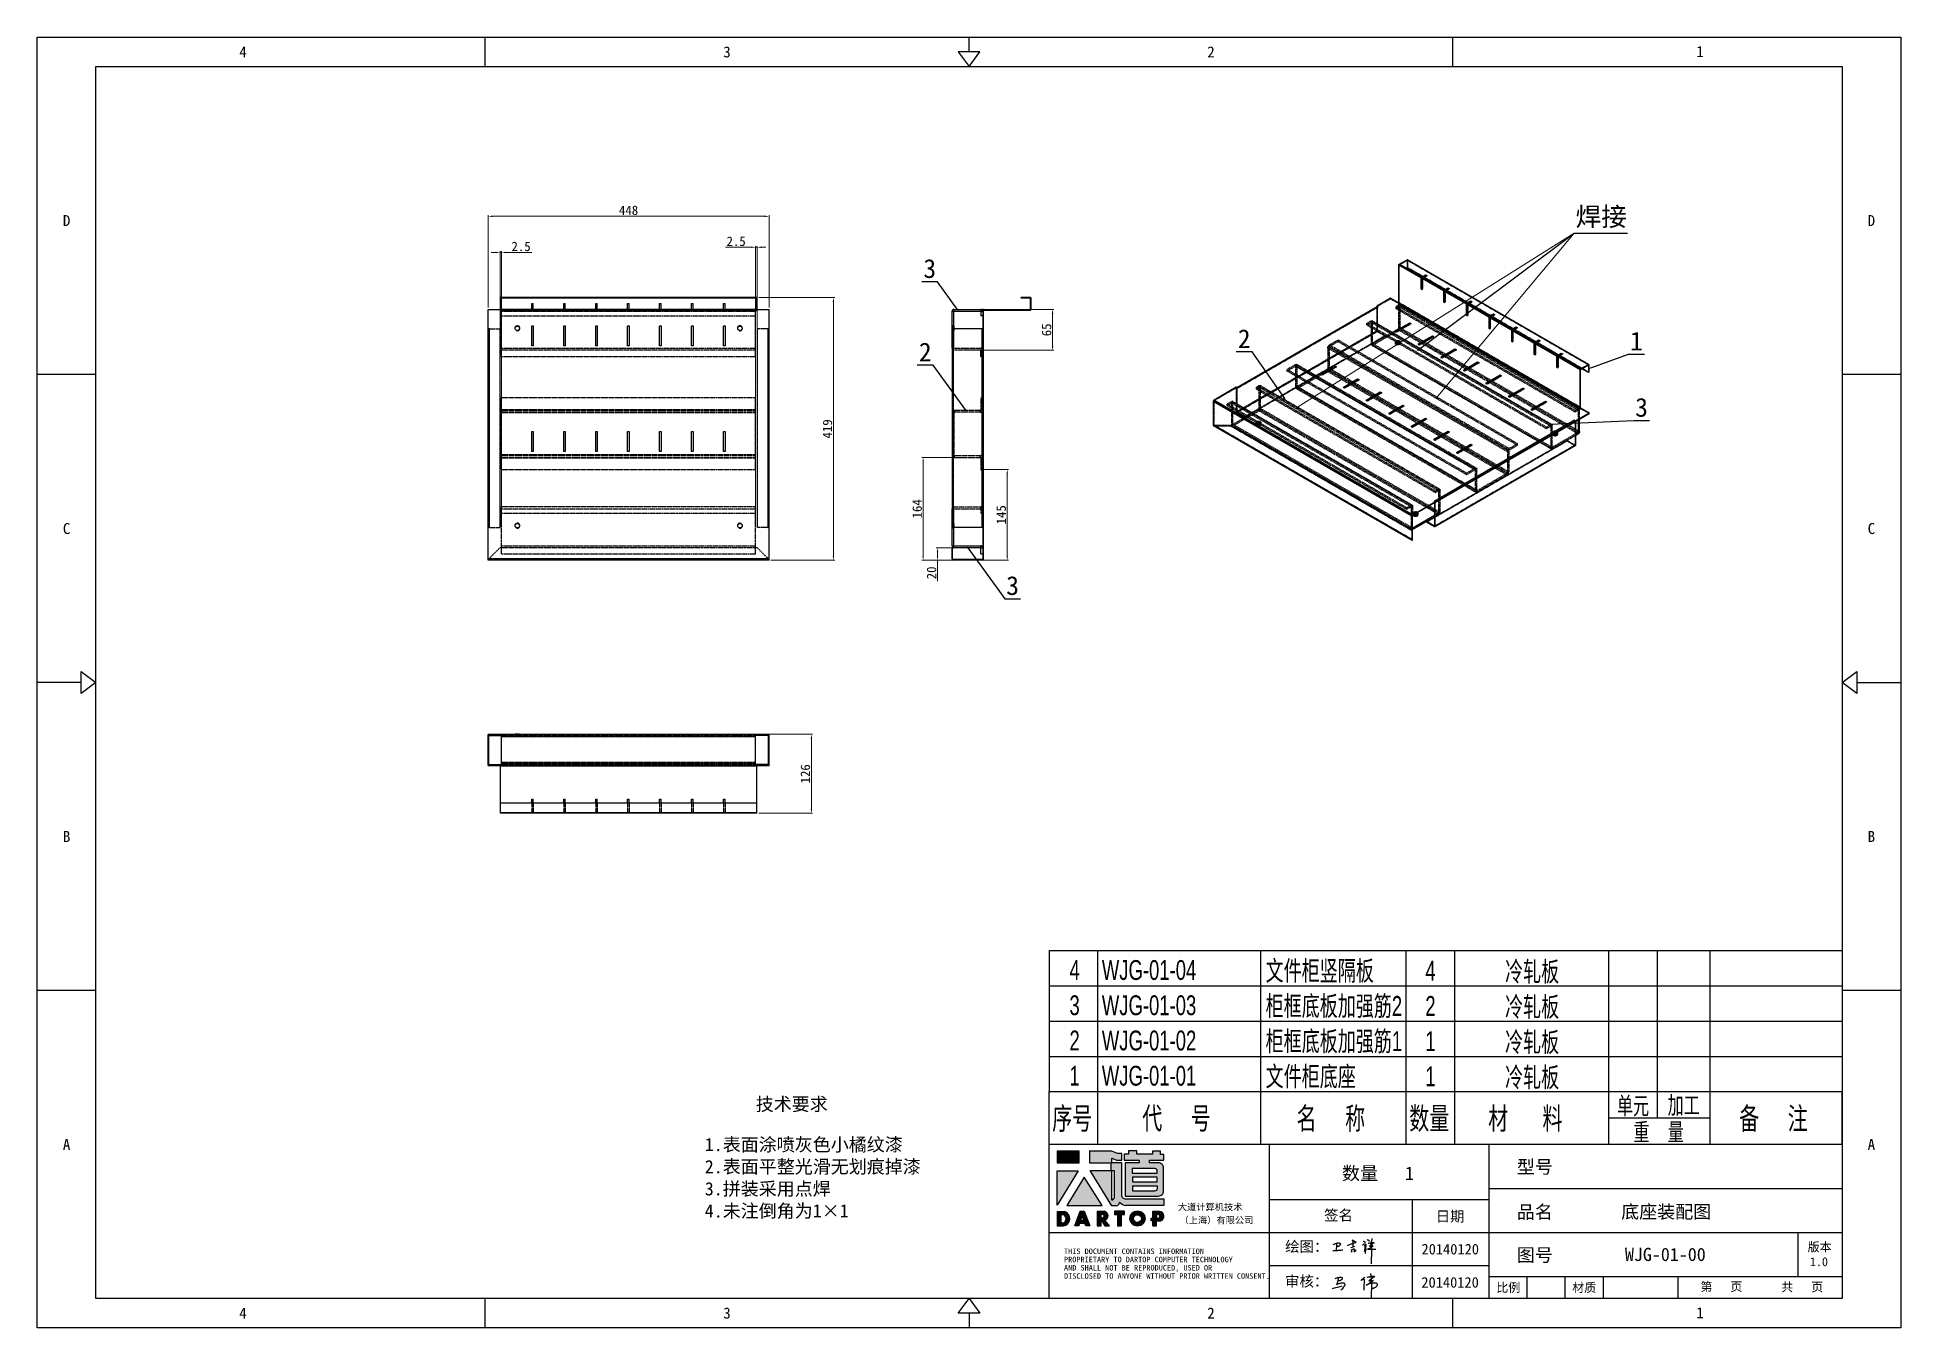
# Model space of a CAD drawing. Header units: millimetres. Extents: x 10653 to 40244, y 19163 to 29561.
# Drawn here: x 18358 to 21330, y 21676 to 23735 of the extents above; entities that cross this region are included whole.
import ezdxf
from ezdxf import colors
from ezdxf.entities.mleader import LeaderData, LeaderLine
from ezdxf.enums import TextEntityAlignment as Align
from ezdxf.math import Vec2, Vec3

# ---------------------------------------------------------------- set-up
doc = ezdxf.new("R2010")
doc.units = ezdxf.units.MM
doc.header["$PDSIZE"] = -1
doc.linetypes.add('HIDDEN', pattern=[1.905, 1.27, -0.635])
for name, color, linetype in [('02___PRT_ALL_AXES', 7, 'Continuous'), ('1轮廓实线层', 7, 'Continuous'), ('2细线层', 4, 'Continuous'), ('4', 7, 'Continuous'), ('6文字层', 3, 'Continuous'), ('DEFAULT_2', 8, 'HIDDEN'), ('print', 30, 'Continuous'), ('图框层', 7, 'Continuous')]:
    doc.layers.add(name, color=color, linetype=linetype)
doc.layers.add('dim', color=2, linetype='Continuous', lineweight=9)
doc.styles.add('Dartop', font='')
doc.styles.add('hzHT', font='simhei.ttf')
doc.styles.add('PC_TEXTSTYLE', font='arial.ttf', dxfattribs={"width": 0.8})
doc.styles.get('Dartop').set_extended_font_data('FangSong_GB2312')
doc.dimstyles.new('3', dxfattribs={"dimtxt": 15, "dimasz": 7, "dimexe": 2, "dimexo": 3, "dimgap": 2, "dimtad": 1, "dimzin": 9, "dimdsep": 46, "dimtxsty": 'Standard', "dimcen": 1, "dimadec": 1, "dimazin": 2, "dimtfac": 0.5, "dimtmove": 0, "dimatfit": 3, "dimfxl": 0, "dimtolj": 1, "dimlwd": 9, "dimlwe": 9, "dimarcsym": 0})

msp = doc.modelspace()

# ---------------------------------------------------------------- texts
at = {"color": 0}
for s, height, style, p in [('4', 17.544, 'Dartop', (18686.443, 23711.313)), ('3', 17.544, 'Dartop', (19458.365, 23711.313)), ('2', 17.544, 'Dartop', (20230.287, 23711.313)), ('1', 17.544, 'Dartop', (21010.205, 23711.87)), ('D', 17.544, 'Dartop', (18405.066, 23442.31)), ('D', 17.544, 'Dartop', (21283.586, 23442.31)), ('C', 17.544, 'Dartop', (18405.066, 22951.087)), ('C', 17.544, 'Dartop', (21283.586, 22951.087)), ('B', 17.544, 'Dartop', (18405.066, 22459.864)), ('B', 17.544, 'Dartop', (21283.586, 22459.864)), ('A', 17.544, 'Dartop', (18405.066, 21968.642)), ('A', 17.544, 'Dartop', (21283.586, 21968.642)), ('数量   1', 21.0524, 'hzHT', (20496.662, 21922.635)), ('型号', 21.0524, 'hzHT', (20746.802, 21932.941)), ('品名', 21.0524, 'hzHT', (20746.802, 21860.892)), ('底座装配图', 21.0524, 'hzHT', (20956.317, 21861.287)), ('签名', 16.8419, 'hzHT', (20433.616, 21855.75)), ('日期', 16.8419, 'hzHT', (20611.703, 21854.023)), ('20140120', 16.8419, 'hzHT', (20611.877, 21801.6)), ('图号', 21.0524, 'hzHT', (20746.802, 21792.291)), ('WJG-01-00', 21.0524, 'hzHT', (20954.93, 21793.207)), ('版本', 14.0349, 'hzHT', (21201.039, 21805.005)), ('1.0', 14.0349, 'hzHT', (21199.984, 21781.562)), ('20140120', 16.8419, 'hzHT', (20611.663, 21748.627)), ('比例', 14.0349, 'hzHT', (20704.453, 21740.208)), ('材质', 14.0349, 'hzHT', (20825.532, 21740.208)), ('第   页', 14.0349, 'hzHT', (21044.41, 21741.664)), ('共   页', 14.0349, 'hzHT', (21173.333, 21741.153)), ('4', 17.544, 'Dartop', (18686.443, 21699.639)), ('3', 17.544, 'Dartop', (19458.365, 21699.639)), ('2', 17.544, 'Dartop', (20230.287, 21699.639)), ('1', 17.544, 'Dartop', (21010.205, 21700.195))]:
    msp.add_text(s, height=height, dxfattribs=dict(at, style=style)).set_placement(p, align=Align.MIDDLE_CENTER)
at = {"color": 0, "style": 'hzHT'}
msp.add_text('技术要求', height=21.0524, dxfattribs=at).set_placement((19561.608, 22043.5), align=Align.TOP_CENTER)
for s, height, p in [('1.表面涂喷灰色小橘纹漆', 21.05241, (19422.903, 21978.988)), ('2.表面平整光滑无划痕掉漆', 21.05241, (19422.903, 21943.708)), ('3.拼装采用点焊', 21.0524, (19422.903, 21908.428)), ('4.未注倒角为1×1', 21.0524, (19422.903, 21873.148))]:
    msp.add_text(s, height=height, dxfattribs=at).set_placement(p, align=Align.TOP_LEFT)
for s, height, p in [('绘图：', 16.8419, (20348.595, 21797.276)), ('THIS DOCUMENT CONTAINS INFORMATION', 8.77184, (19995.921, 21793.82)), ('PROPRIETARY TO DARTOP COMPUTER TECHNOLOGY', 8.77184, (19995.921, 21780.662)), ('AND SHALL NOT BE REPRODUCED, USED OR', 8.77184, (19995.921, 21767.504)), ('DISCLOSED TO ANYONE WITHOUT PRIOR WRITTEN CONSENT.', 8.77184, (19995.921, 21754.346)), ('审核：', 16.8419, (20348.386, 21742.008))]:
    msp.add_text(s, height=height, dxfattribs=at).set_placement(p)
at = {"layer": '4', "color": 0, "style": 'hzHT'}
for s, p in [('大道计算机技术', (20177.346, 21863.492)), ('（上海）有限公司', (20179.995, 21842.513))]:
    msp.add_text(s, height=10.5262, dxfattribs=at).set_placement(p)

# ---------------------------------------------------------------- blocks, each defined once
blk = doc.blocks.new('dadao')
for p, q in [((48, 19.2), (44.9, 10.4)), ((44.9, 10.4), (51.2, 10.4)), ((51.2, 10.4), (48, 19.2))]:
    blk.add_line(p, q)
for points in [[(41.8, 121.6), (41.8, 143.7), (-0.4, 143.7), (-0.4, 121.6), (41.8, 121.6)], [(104.8, 122), (104.8, 130.3), (114.1, 126.3), (124.2, 126.3), (124.2, 139.6), (115.9, 139.6), (105.1, 143.9), (61.5, 143.9)], [(61.7, 144), (61.7, 121.3), (103.9, 121.3)], [(113.4, 38.7), (105.1, 38.7), (63, 106.5), (103.9, 106.5), (103.9, 120.9), (103.9, 121.3)], [(109.7, 53.6), (109.7, 106.2), (104.3, 106.2), (104.3, 50.4), (106.6, 50.4)], [(144.6, 94.4), (144.6, 84.8), (192, 84.8), (192, 94.1), (144.9, 94.1)], [(120.2, 45), (119.5, 45), (119.5, 44.6)], [(0, 28), (0, 0), (11.8, 0)], [(0.1, 28), (14, 28)], [(7.1, 21.8), (7.1, 6.1), (12, 6.1)], [(7.1, 21.8), (11.4, 21.8)], [(76.8, 28.2), (76.8, 0), (84.1, 0), (84.1, 11.1), (91.6, -0.1), (100.3, -0.1), (91.7, 11.1)], [(76.8, 28.2), (90.6, 28.2)], [(84, 22.7), (84, 15.3), (87.2, 15.3)], [(84, 22.7), (87.3, 22.7)], [(183.7, 0), (183.7, 9.6), (180.6, 9.6), (180.6, 14.9), (183.8, 14.9), (183.8, 28.1), (196.1, 28.1), (196.5, 28.1)], [(183.7, 0), (190.9, 0), (190.9, 9.6), (198.8, 9.6)], [(194.9, 22.3), (190.8, 22.3), (190.8, 15), (194.4, 15)]]:
    blk.add_lwpolyline(points)
blk.add_lwpolyline([(137.1, 144.2), (137.1, 137.9), (128.3, 137.9), (128.3, 126.5), (157.3, 126.5), (157.3, 121.5), (130.3, 121.5), (130.3, 57.5), (194.4, 57.5, 0.414214), (204.4, 67.5), (204.4, 111.3, 0.414214), (194.4, 121.3), (177.5, 121.3), (177.5, 126.3), (204.7, 126.3), (204.7, 137.7), (198.2, 137.7), (198.2, 143.9), (183.3, 143.9), (183.3, 138), (153, 138), (153, 144.2), (137.1, 144.2)], format="xyb", close=True)
for points in [[(104.8, 122), (123.4, 122), (123.4, 60, 0.414214), (131.4, 52), (204.8, 52), (204.8, 39.1), (131.7, 39.1)], [(144.3, 110.8), (144.3, 101.8), (192.3, 101.8), (192.3, 105.5, 0.414214), (187.3, 110.5), (144.3, 110.5)], [(144.6, 77), (144.6, 67.5), (187.6, 67.5, 0.414214), (192.6, 72.5), (192.6, 76.4), (144.6, 76.4)]]:
    blk.add_lwpolyline(points, format="xyb")
for points in [[(-0.3, 106.2), (40.4, 106.2), (-0.3, 39.7), (-0.3, 106.2)], [(51.7, 94.1), (18.4, 39.3), (86.2, 39.3)], [(43.8, 28.2), (51.8, 28.2), (62.6, -0.1), (55, -0.1), (53.2, 5), (42.9, 5), (41.1, 0), (33.6, 0)], [(110, 28.1), (110, 21.9), (116, 21.9), (116, -0.1), (123.2, -0.1), (123.2, 22), (129.2, 22), (129.2, 28.1), (110, 28.1)]]:
    blk.add_lwpolyline(points, close=True)
for radius in [14.5, 7.44]:
    blk.add_circle((154.2, 14.2), radius)
for centre, radius, start, end in [((99.2, 60.7), 12.6, 305.6399, 325.969), ((111.6, 46.7), 8.19, 282.9811, 347.6627), ((136, 61.7), 22.9, 226.7358, 259.3209), ((8.5, 13.9), 8.49, 294.2143, 69.7177), ((9.6, 14.2), 14.4, 278.6604, 72.3203), ((86.4, 19), 3.8, 282.527, 76.7196), ((88.6, 19.4), 8.95, 290.6073, 77.2124), ((193.7, 18.7), 3.8, 280.9891, 72.5513), ((195.7, 18.6), 9.51, 288.8959, 85.2442)]:
    blk.add_arc(centre, radius, start, end)
blk = doc.blocks.new('PC_MXB_BLOCK')
at = {"layer": '1轮廓实线层'}
for p, q in [((-180, 8), (-180, 0)), ((0, 8), (0, 0))]:
    blk.add_line(p, q, dxfattribs=at)
at = {"layer": '2细线层'}
for p, q in [((-180, 8), (0, 8)), ((-169, 8), (-169, 0)), ((-132, 8), (-132, 0)), ((-99, 8), (-99, 0)), ((-88, 8), (-88, 0)), ((-53, 8), (-53, 0)), ((-42, 8), (-42, 0)), ((-30, 8), (-30, 0)), ((-180, 0), (0, 0))]:
    blk.add_line(p, q, dxfattribs=at)
at = {"layer": '6文字层', "style": 'PC_TEXTSTYLE'}
for tag, width, p, p2 in [('序号', 0.769182, (-178.38, 1.35), (-170.09, 1.35)), ('代号', 3.14773, (-168.05, 1.35), (-134.11, 1.35)), ('名称', 2.802424, (-130.87, 1.2), (-100.28, 1.2)), ('数量', 0.817449, (-97.88, 1.2), (-89, 1.2)), ('材料', 2.943328, (-86.43, 1.01), (-54.3, 1.01)), ('单重', 0.854038, (-52.21, 0.89), (-43, 0.89)), ('总重', 0.958888, (-41.2, 1.27), (-30.86, 1.27)), ('备注', 2.494074, (-28.61, 1.02), (-1.16, 1.02))]:
    blk.add_attdef(tag, text='', height=4.5, dxfattribs=dict(at, width=width)).set_placement(p, p2, align=Align.FIT)
blk = doc.blocks.new('PC_MXBTITLERECORD')
at = {"layer": '1轮廓实线层'}
for p, q in [((-180, 0), (-180, 12)), ((0, 0), (0, 12))]:
    blk.add_line(p, q, dxfattribs=at)
at = {"layer": '2细线层'}
for p, q in [((-169, 12), (-169, 0)), ((-132, 12), (-132, 0)), ((-99, 12), (-99, 0)), ((-88, 12), (-88, 0)), ((-53, 12), (-53, 0)), ((-42, 12), (-42, 6)), ((-30, 12), (-30, 0)), ((-30, 6), (-53, 6))]:
    blk.add_line(p, q, dxfattribs=at)
at = {"style": 'PC_TEXTSTYLE', "flags": 1}
blk.add_attdef('Fo oFShowMe', (-53, 6), '', height=0.00000005, dxfattribs=at)
at = {"layer": '6文字层', "style": 'PC_TEXTSTYLE', "width": 0.667}
for s, height, p in [('序号', 5, (-174.77, 6)), ('代     号', 5, (-151.09, 6)), ('名     称', 5, (-116.06, 6)), ('数量', 5, (-93.71, 6)), ('材      料', 5, (-71.89, 6)), ('单元', 4, (-47.45, 8.84)), ('加工', 4, (-35.96, 8.94)), ('备     注', 5, (-15.57, 6)), ('重    量', 4, (-41.65, 2.94))]:
    blk.add_text(s, height=height, dxfattribs=at).set_placement(p, align=Align.MIDDLE)
blk = doc.blocks.new('h')
for p, q in [((20773.3, -2331.8), (20775.3, -2338.7)), ((20789.1, -2340.9), (20773.5, -2331.9)), ((20775.3, -2338.7), (20775.6, -2351.2)), ((20768.1, -2360.9), (20773, -2359.1)), ((20769.5, -2366.9), (20769.8, -2370.6)), ((20769.8, -2370.6), (20770.9, -2378)), ((20770.9, -2378), (20771.5, -2370.6)), ((20772.4, -2369.3), (20774.9, -2367.8)), ((20773, -2359.1), (20784.1, -2355.2)), ((20775.6, -2351.2), (20775.5, -2357.3)), ((20782.2, -2369.2), (20780, -2377.1)), ((20780, -2377.1), (20788.3, -2371.3)), ((20780.1, -2366.4), (20780.8, -2366.4)), ((20781.9, -2367.4), (20782.2, -2369.2)), ((20845.7, -2343.5), (20848.4, -2353)), ((20848.9, -2370.3), (20847.9, -2424)), ((20848.4, -2353), (20848.9, -2370.3))]:
    blk.add_line(p, q)
for points in [[(20755, -2351.9, -0.024077), (20759.9, -2350.1, -0.013147), (20768.7, -2346.5, -0.00522), (20775.4, -2344.1, -0.018517), (20777.3, -2343.4, -0.008274), (20786.3, -2341, -0.039541), (20788.3, -2340.8, -0.079216), (20789.4, -2341, -0.204935)], [(20816.8, -2335, -0.053561), (20819.6, -2336.1, -0.075272), (20821.3, -2337.3, -0.005295), (20822.5, -2338.5, -0.009337), (20823.1, -2339.1, -0.026146), (20823.7, -2339.8, -0.016644), (20824.5, -2340.9)], [(20832.1, -2329.2, -0.053561), (20834.9, -2330.3, -0.075272), (20836.7, -2331.5, -0.005295), (20837.8, -2332.6, -0.009337), (20838.5, -2333.3, -0.026146), (20839, -2334, -0.016644), (20839.8, -2335.1)], [(20836, -2343.7, -0.02797), (20842.1, -2342.6, -0.048868), (20845.6, -2342.2, -0.00919), (20851.1, -2341.4, -0.018517), (20853.9, -2341.1, -0.037841), (20856.7, -2341.2, -0.039541), (20859.4, -2341.6, -0.018282), (20840.6, -2354.7, -0.000937)], [(20847.6, -2340.2, 0.021784), (20849.6, -2335.9, 0.028296), (20850.8, -2332.4, 0.008136), (20851.9, -2328.2, 0.028913), (20852.2, -2327, 0.08193), (20852.1, -2325.9, 0.075058), (20851.7, -2324.7, 0.275043)], [(20696.6, -2372.4, 0.002073), (20710.6, -2371.9, 0.016137), (20719.6, -2371.3, 0.008314), (20736.9, -2369.3)], [(20699.1, -2348.2, -0.029745), (20704.6, -2345.4, -0.046842), (20708.4, -2344.2, -0.00919), (20714.3, -2343, -0.018517), (20717.2, -2342.5, -0.037841), (20720.3, -2342.4, -0.039541), (20723.2, -2342.8, -0.149785), (20726, -2344.3, -0.204935), (20726.9, -2346.6, -0.074872), (20726.5, -2348.3, -0.061615), (20725.6, -2350.3, -0.034204), (20723.8, -2352.6, -0.045776), (20722.3, -2354.1, -0.054985), (20720.4, -2355.3, -0.036348), (20717.3, -2356.5, -0.067752), (20715.7, -2356.8, -0.043553), (20713.2, -2356.7)], [(20813.5, -2350.1, 0.007348), (20815.9, -2348.7, 0.008421), (20818, -2347.3, 0.009459), (20819.7, -2346.2, -0.016325), (20820.7, -2345.5, -0.173771), (20821.8, -2345.3, -0.085159), (20823.9, -2346, -0.125883), (20826, -2347.9, -0.160659), (20826.6, -2350.1, -0.010447), (20826.5, -2352.3, -0.008247), (20826.2, -2355.1, -0.002698), (20825.3, -2374, 0.001562), (20823.9, -2383.7, 0.016137)]]:
    blk.add_lwpolyline(points, format="xyb")
for points in [[(20711.3, -2343.5), (20711.3, -2343.5), (20711.5, -2355.8), (20710.7, -2368), (20710.6, -2371.9)], [(20821.5, -2350.6), (20822.4, -2359.2), (20822.2, -2364.9), (20821.7, -2369), (20821.3, -2376.3), (20823.6, -2368.5), (20827.2, -2366.3), (20829.5, -2366.3)], [(20840.6, -2354.7), (20850, -2354.7), (20855, -2354.3), (20845.9, -2361.1), (20840.5, -2364), (20833, -2367.5), (20863.2, -2367.4), (20865.9, -2367.3)]]:
    blk.add_lwpolyline(points)
for centre, radius, start, end in [((20773.7, -2371.2), 2.3, 121.9907, 163.60158), ((20787.5, -2406), 40.3, 100.61827, 108.24823), ((20780.8, -2367.6), 1.15, 9.4675, 90)]:
    blk.add_arc(centre, radius, start, end)
blk = doc.blocks.new('马伟')
for p, q in [((-967.7, 33458.4), (-969.2, 33457.6)), ((-967.7, 33460.2), (-965.8, 33460.2)), ((-966.7, 33459), (-967.7, 33458.4)), ((-964.8, 33460.3), (-966.7, 33459)), ((-966.6, 33464.6), (-966.2, 33461)), ((-966.1, 33458.3), (-966.3, 33450)), ((-966.2, 33461), (-966.1, 33458.3)), ((-965.8, 33460.2), (-964.8, 33460.3))]:
    blk.add_line(p, q)
for points in [[(-988.1, 33461.5, -0.029745), (-987.2, 33461.9, -0.046842), (-986.7, 33462.1, -0.00919), (-985.7, 33462.3, -0.018517), (-985.3, 33462.3, -0.037841), (-984.8, 33462.4, -0.039541), (-984.4, 33462.3, -0.149785), (-983.9, 33462.1, -0.204935), (-983.8, 33461.7, -0.074872), (-983.8, 33461.4, -0.061615), (-984, 33461.1, -0.034204), (-984.3, 33460.8, -0.045776), (-984.5, 33460.5, -0.054985), (-984.8, 33460.4, -0.036348), (-985.3, 33460.2, -0.067752), (-985.5, 33460.1, -0.043553), (-985.9, 33460.1)], [(-969.2, 33457.6, -0.029745), (-967.9, 33458.3, -0.046842), (-967, 33458.6, -0.00919), (-965.5, 33458.8, -0.018517), (-964.8, 33458.9, -0.037841), (-964.1, 33459, -0.039541), (-963.4, 33458.9, -0.149785), (-962.7, 33458.5, -0.204935), (-962.5, 33458, -0.074872), (-962.6, 33457.5, -0.061615), (-962.8, 33457.1, -0.034204), (-963.2, 33456.5, -0.045776), (-963.6, 33456.1, -0.054985), (-964.1, 33455.9, -0.036348), (-964.8, 33455.6, -0.067752), (-965.2, 33455.5, -0.043553), (-965.8, 33455.5)], [(-968.6, 33462.4, -0.02797), (-967.4, 33462.6, -0.048868), (-966.7, 33462.7, -0.00919), (-965.6, 33462.9, -0.018517), (-965, 33462.9, -0.037841), (-964.4, 33462.9, -0.039541), (-963.9, 33462.8, -0.018282), (-967.7, 33460.2, -0.000937)]]:
    blk.add_lwpolyline(points, format="xyb")
blk.add_lwpolyline([(-986.2, 33462.2), (-986.2, 33462.2), (-986.5, 33460.4), (-987, 33458.7), (-987.3, 33457.7)])
for centre, radius, start, end in [((-990.3, 33458.7), 3.19, 281.077, 291.2126), ((-1060.5, 33743.6), 296.6, 283.9189, 284.9715), ((-982.4, 33449.3), 9.75, 113.2024, 120.0175), ((-984.7, 33454.6), 3.94, 102.4749, 113.2024), ((-979, 33428.8), 30.4, 100.3687, 102.4749), ((-985.3, 33457.2), 2.51, 283.8163, 294.0305), ((-983.1, 33451.3), 7.49, 96.1253, 100.3687), ((-984.8, 33455.9), 1.16, 294.8364, 309.9011), ((-1000.2, 33470.2), 22.2, 316.9196, 320.5887), ((-983.5, 33455), 3.75, 87.457, 96.1253), ((-983.5, 33455.4), 3.43, 78.3996, 87.457), ((-987.7, 33459.4), 5.64, 324.0948, 331.3784), ((-983, 33457.7), 1.02, 44.3247, 78.3996), ((-983.3, 33457.2), 0.754, 319.5731, 337.4855), ((-985.4, 33458.8), 3.39, 324.9107, 333.3484), ((-982.7, 33458), 0.567, 357.9984, 44.3247), ((-983.7, 33458.2), 1.65, 326.7678, 340.871), ((-983.2, 33458.1), 1.12, 340.871, 357.9984), ((-979.7, 33473.4), 14.9, 299.2655, 300.9495), ((-945.9, 33348.4), 115.2, 102.4659, 103.2053), ((-1024.4, 33516.1), 76.3, 313.3661, 315.2961), ((-729.9, 33419.6), 243.4, 171.4102, 171.7681), ((-970.7, 33460.4), 0.488, 52.3757, 91.2912), ((-1399.6, 33474.2), 429.5, 357.5657, 358.0573), ((-970.9, 33460.5), 0.559, 357.1968, 33.7052), ((-978.5, 33460.8), 8.21, 354.8027, 357.1968), ((-983.5, 33461.3), 13.2, 352.9125, 354.8027)]:
    blk.add_arc(centre, radius, start, end)
blk = doc.blocks.new('*D230')
at = {"layer": 'Defpoints', "color": 0, "lineweight": 9, "transparency": 16777216}
for p in [(19841.8, 23064.5), (19771.2, 22900.5), (19841.8, 22900.5)]:
    blk.add_point(p, dxfattribs=at)
at = {"layer": 'dim', "color": 0, "lineweight": 9, "transparency": 16777216}
for p, q in [((19838.8, 23064.5), (19769.2, 23064.5)), ((19771.2, 23057.5), (19771.2, 22907.5)), ((19838.8, 22900.5), (19769.2, 22900.5))]:
    blk.add_line(p, q, dxfattribs=at)
for points in [[(19770, 23057.5), (19772.3, 23057.5), (19771.2, 23064.5)], [(19770, 22907.5), (19772.3, 22907.5), (19771.2, 22900.5)]]:
    blk.add_solid(points, dxfattribs=at)
at = {"layer": 'dim', "color": 0, "lineweight": 9, "transparency": 16777216, "insert": (19761.7, 22982.5), "char_height": 15, "attachment_point": 5, "rotation": 90}
blk.add_mtext('\\A1;164', dxfattribs=at)
blk = doc.blocks.new('*D231')
at = {"layer": 'Defpoints', "color": 0, "lineweight": 9, "transparency": 16777216}
for p in [(19841.8, 23300.5), (19977.6, 23300.5), (19841.8, 23235.5)]:
    blk.add_point(p, dxfattribs=at)
at = {"layer": 'dim', "color": 0, "lineweight": 9, "transparency": 16777216}
for p, q in [((19844.8, 23300.5), (19979.6, 23300.5)), ((19977.6, 23242.5), (19977.6, 23293.5)), ((19844.8, 23235.5), (19979.6, 23235.5))]:
    blk.add_line(p, q, dxfattribs=at)
for points in [[(19976.4, 23293.5), (19978.8, 23293.5), (19977.6, 23300.5)], [(19976.4, 23242.5), (19978.8, 23242.5), (19977.6, 23235.5)]]:
    blk.add_solid(points, dxfattribs=at)
at = {"layer": 'dim', "color": 0, "lineweight": 9, "transparency": 16777216, "insert": (19968.1, 23268), "char_height": 15, "attachment_point": 5, "rotation": 90}
blk.add_mtext('\\A1;65', dxfattribs=at)
blk = doc.blocks.new('*D232')
at = {"layer": 'Defpoints', "color": 0, "lineweight": 9, "transparency": 16777216}
for p in [(19828.3, 22920.5), (19794.1, 22900.5), (19828.3, 22900.5)]:
    blk.add_point(p, dxfattribs=at)
at = {"layer": 'dim', "color": 0, "lineweight": 9, "transparency": 16777216}
for p, q in [((19825.3, 22920.5), (19792.1, 22920.5)), ((19825.3, 22900.5), (19792.1, 22900.5)), ((19794.1, 22913.5), (19794.1, 22907.5)), ((19794.1, 22900.5), (19794.1, 22867))]:
    blk.add_line(p, q, dxfattribs=at)
for points in [[(19792.9, 22913.5), (19795.3, 22913.5), (19794.1, 22920.5)], [(19792.9, 22907.5), (19795.3, 22907.5), (19794.1, 22900.5)]]:
    blk.add_solid(points, dxfattribs=at)
at = {"layer": 'dim', "color": 0, "lineweight": 9, "transparency": 16777216, "insert": (19784.6, 22880.3), "char_height": 15, "attachment_point": 5, "rotation": 90}
blk.add_mtext('\\A1;20', dxfattribs=at)
blk = doc.blocks.new('*D234')
at = {"layer": 'Defpoints', "color": 0, "lineweight": 9, "transparency": 16777216}
for p in [(19505.9, 23319.5), (19628.1, 23319.5), (19525.4, 22900.5)]:
    blk.add_point(p, dxfattribs=at)
at = {"layer": 'dim', "color": 0, "lineweight": 9, "transparency": 16777216}
for p, q in [((19508.9, 23319.5), (19630.1, 23319.5)), ((19628.1, 22907.5), (19628.1, 23312.5)), ((19528.4, 22900.5), (19630.1, 22900.5))]:
    blk.add_line(p, q, dxfattribs=at)
for points in [[(19626.9, 23312.5), (19629.3, 23312.5), (19628.1, 23319.5)], [(19626.9, 22907.5), (19629.3, 22907.5), (19628.1, 22900.5)]]:
    blk.add_solid(points, dxfattribs=at)
at = {"layer": 'dim', "color": 0, "lineweight": 9, "transparency": 16777216, "insert": (19618.6, 23110), "char_height": 15, "attachment_point": 5, "rotation": 90}
blk.add_mtext('\\A1;419', dxfattribs=at)
blk = doc.blocks.new('*D235')
at = {"layer": 'Defpoints', "color": 0, "lineweight": 9, "transparency": 16777216}
for p in [(19077.4, 23449.1), (19077.4, 23300.5), (19525.4, 23300.5)]:
    blk.add_point(p, dxfattribs=at)
at = {"layer": 'dim', "color": 0, "lineweight": 9, "transparency": 16777216}
for p, q in [((19077.4, 23303.5), (19077.4, 23451.1)), ((19525.4, 23303.5), (19525.4, 23451.1)), ((19518.4, 23449.1), (19084.4, 23449.1))]:
    blk.add_line(p, q, dxfattribs=at)
for points in [[(19084.4, 23450.3), (19084.4, 23447.9), (19077.4, 23449.1)], [(19518.4, 23450.3), (19518.4, 23447.9), (19525.4, 23449.1)]]:
    blk.add_solid(points, dxfattribs=at)
at = {"layer": 'dim', "color": 0, "lineweight": 9, "transparency": 16777216, "insert": (19301.4, 23458.6), "char_height": 15, "attachment_point": 5}
blk.add_mtext('\\A1;448', dxfattribs=at)
blk = doc.blocks.new('*D236')
at = {"layer": 'Defpoints', "color": 0, "lineweight": 9, "transparency": 16777216}
for p in [(19503.9, 23399.7), (19503.9, 22952.5), (19506.4, 22952.5)]:
    blk.add_point(p, dxfattribs=at)
at = {"layer": 'dim', "color": 0, "lineweight": 9, "transparency": 16777216}
for p, q in [((19496.9, 23399.7), (19455.9, 23399.7)), ((19503.9, 22955.5), (19503.9, 23401.7)), ((19506.4, 23399.7), (19503.9, 23399.7)), ((19506.4, 22955.5), (19506.4, 23401.7)), ((19513.4, 23399.7), (19520.4, 23399.7))]:
    blk.add_line(p, q, dxfattribs=at)
for points in [[(19496.9, 23400.9), (19496.9, 23398.6), (19503.9, 23399.7)], [(19513.4, 23400.9), (19513.4, 23398.6), (19506.4, 23399.7)]]:
    blk.add_solid(points, dxfattribs=at)
at = {"layer": 'dim', "color": 0, "lineweight": 9, "transparency": 16777216, "insert": (19472.9, 23409.2), "char_height": 15, "attachment_point": 5}
blk.add_mtext('\\A1;2.5', dxfattribs=at)
blk = doc.blocks.new('*D237')
at = {"layer": 'Defpoints', "color": 0, "lineweight": 9, "transparency": 16777216}
for p in [(19098.9, 23391.5), (19096.4, 22952.5), (19098.9, 22952.5)]:
    blk.add_point(p, dxfattribs=at)
at = {"layer": 'dim', "color": 0, "lineweight": 9, "transparency": 16777216}
for p, q in [((19089.4, 23391.5), (19082.4, 23391.5)), ((19096.4, 22955.5), (19096.4, 23393.5)), ((19096.4, 23391.5), (19098.9, 23391.5)), ((19098.9, 22955.5), (19098.9, 23393.5)), ((19105.9, 23391.5), (19146.9, 23391.5))]:
    blk.add_line(p, q, dxfattribs=at)
for points in [[(19089.4, 23392.6), (19089.4, 23390.3), (19096.4, 23391.5)], [(19105.9, 23392.6), (19105.9, 23390.3), (19098.9, 23391.5)]]:
    blk.add_solid(points, dxfattribs=at)
at = {"layer": 'dim', "color": 0, "lineweight": 9, "transparency": 16777216, "insert": (19129.9, 23401), "char_height": 15, "attachment_point": 5}
blk.add_mtext('\\A1;2.5', dxfattribs=at)
blk = doc.blocks.new('*D238')
at = {"layer": 'Defpoints', "color": 0, "lineweight": 9, "transparency": 16777216}
for p in [(19863.3, 23045.5), (19838.8, 22900.5), (19905.3, 22900.5)]:
    blk.add_point(p, dxfattribs=at)
at = {"layer": 'dim', "color": 0, "lineweight": 9, "transparency": 16777216}
for p, q in [((19866.3, 23045.5), (19907.3, 23045.5)), ((19905.3, 23038.5), (19905.3, 22907.5)), ((19841.8, 22900.5), (19907.3, 22900.5))]:
    blk.add_line(p, q, dxfattribs=at)
for points in [[(19904.2, 23038.5), (19906.5, 23038.5), (19905.3, 23045.5)], [(19904.2, 22907.5), (19906.5, 22907.5), (19905.3, 22900.5)]]:
    blk.add_solid(points, dxfattribs=at)
at = {"layer": 'dim', "color": 0, "lineweight": 9, "transparency": 16777216, "insert": (19895.8, 22973), "char_height": 15, "attachment_point": 5, "rotation": 90}
blk.add_mtext('\\A1;145', dxfattribs=at)
blk = doc.blocks.new('*D239')
at = {"layer": 'Defpoints', "color": 0, "lineweight": 9, "transparency": 16777216}
for p in [(19503.9, 22622.8), (19592.9, 22622.8), (19505.9, 22496.8)]:
    blk.add_point(p, dxfattribs=at)
at = {"layer": 'dim', "color": 0, "lineweight": 9, "transparency": 16777216}
for p, q in [((19506.9, 22622.8), (19594.9, 22622.8)), ((19592.9, 22503.8), (19592.9, 22615.8)), ((19508.9, 22496.8), (19594.9, 22496.8))]:
    blk.add_line(p, q, dxfattribs=at)
for points in [[(19591.8, 22615.8), (19594.1, 22615.8), (19592.9, 22622.8)], [(19591.8, 22503.8), (19594.1, 22503.8), (19592.9, 22496.8)]]:
    blk.add_solid(points, dxfattribs=at)
at = {"layer": 'dim', "color": 0, "lineweight": 9, "transparency": 16777216, "insert": (19583.4, 22559.8), "char_height": 15, "attachment_point": 5, "rotation": 90}
blk.add_mtext('\\A1;126', dxfattribs=at)

# ---------------------------------------------------------------- dimensions: what is measured, and where the dimension line sits
at = {"layer": 'dim', "lineweight": 9}
for base, p1, p2, picture, middle in [((19077.395, 23449.103), (19525.395, 23300.546), (19077.395, 23300.546), '*D235', (19301.395, 23458.603)), ((19098.895, 23391.469), (19096.395, 22952.546), (19098.895, 22952.546), '*D237', (19129.895, 23400.969)), ((19503.895, 23399.719), (19506.395, 22952.546), (19503.895, 22952.546), '*D236', (19472.895, 23409.219))]:
    dim = msp.add_linear_dim(base=base, p1=p1, p2=p2, dimstyle='3', dxfattribs=at)
    dim.commit()
    dim.dimension.update_dxf_attribs({"geometry": picture, "text_midpoint": middle})
for base, p1, p2, picture, middle in [((19628.092, 23319.546), (19525.395, 22900.546), (19505.895, 23319.546), '*D234', (19618.592, 23110.046)), ((19977.596, 23300.546), (19841.774, 23235.546), (19841.774, 23300.546), '*D231', (19968.096, 23268.046)), ((19771.174, 22900.546), (19841.774, 23064.546), (19841.774, 22900.546), '*D230', (19761.674, 22982.546)), ((19905.32, 22900.546), (19863.274, 23045.546), (19838.774, 22900.546), '*D238', (19895.82, 22973.046)), ((19794.114, 22900.546), (19828.283, 22920.546), (19828.283, 22900.546), '*D232', (19784.614, 22880.296)), ((19592.936, 22622.828), (19505.895, 22496.828), (19503.895, 22622.828), '*D239', (19583.436, 22559.828))]:
    dim = msp.add_linear_dim(base=base, p1=p1, p2=p2, angle=90, dimstyle='3', dxfattribs=at)
    dim.commit()
    dim.dimension.update_dxf_attribs({"geometry": picture, "text_midpoint": middle})

# ---------------------------------------------------------------- hatches: boundary and pattern name
for points in [[(20019.804, 21957.777), (19984.811, 21957.777), (19984.811, 21939.494), (20019.804, 21939.494)], [(20018.678, 21926.703), (19984.905, 21926.703), (19984.905, 21871.561)], [(20028.039, 21916.696), (20000.432, 21871.194), (20056.648, 21871.194)], [(20092.343, 21861.883), (20076.367, 21861.883), (20076.367, 21856.815), (20081.352, 21856.815), (20081.352, 21838.55), (20087.32, 21838.55), (20087.32, 21856.827), (20092.343, 21856.827)]]:
    msp.add_hatch(color=0).paths.add_polyline_path(points)
h = msp.add_hatch(color=0)
h.paths.add_polyline_path([(20072.098, 21946.666), (20079.821, 21943.329), (20088.171, 21943.329), (20088.171, 21954.38), (20081.283, 21954.38), (20072.307, 21957.925), (20036.339, 21957.925), (20036.339, 21939.235), (20071.335, 21939.235), (20071.335, 21938.857), (20071.335, 21926.912), (20037.399, 21926.912), (20072.305, 21870.737), (20079.217, 21870.737, 0.27937482), (20084.263, 21875.644), (20084.263, 21875.902), (20084.872, 21875.902, 0.14314537), (20094.388, 21871.06), (20155.043, 21871.06), (20155.043, 21881.714), (20094.13, 21881.714, -0.41421356), (20087.495, 21888.348), (20087.495, 21939.826), (20072.098, 21939.826)])
h.paths.add_polyline_path([(20071.688, 21926.673), (20076.135, 21926.672), (20076.135, 21883.073, -0.08893574), (20073.558, 21880.422), (20071.672, 21880.422)], flags=16)
h = msp.add_hatch(color=0)
h.paths.add_polyline_path([(20154.938, 21952.833), (20149.542, 21952.833), (20149.542, 21957.967), (20137.206, 21957.967), (20137.206, 21953.09), (20112.023, 21953.09), (20112.023, 21958.224), (20098.833, 21958.224), (20098.833, 21952.995), (20091.545, 21952.995), (20091.545, 21943.531), (20115.595, 21943.531), (20115.595, 21939.345), (20093.185, 21939.345), (20093.185, 21886.347), (20146.388, 21886.347, 0.41421356), (20154.681, 21894.641), (20154.681, 21930.934, 0.41421356), (20146.388, 21939.228), (20132.324, 21939.228), (20132.324, 21943.335), (20154.938, 21943.335)])
h.paths.add_polyline_path([(20140.512, 21930.243, -0.41421356), (20144.659, 21926.097), (20144.659, 21923.056), (20104.827, 21923.056), (20104.827, 21930.243)], flags=16)
h.paths.add_polyline_path([(20144.401, 21916.638), (20144.401, 21908.937), (20105.084, 21908.937), (20105.084, 21916.638)], flags=16)
h.paths.add_polyline_path([(20144.915, 21902.006), (20144.915, 21898.708, -0.41421356), (20140.769, 21894.562), (20105.084, 21894.562), (20105.084, 21902.006)], flags=16)
h = msp.add_hatch(color=0)
h.paths.add_polyline_path([(19996.739, 21861.8), (19985.153, 21861.8), (19985.153, 21838.619), (19994.911, 21838.619, 0.79301591)])
h.paths.add_polyline_path([(19995.083, 21843.695), (19991.032, 21843.695), (19991.032, 21856.724), (19994.636, 21856.724, -0.67136089)], flags=16)
h = msp.add_hatch(color=0)
h.paths.add_polyline_path([(20028.127, 21861.991), (20021.515, 21861.991), (20013.011, 21838.594), (20019.275, 21838.594), (20020.748, 21842.741), (20029.233, 21842.741), (20030.739, 21838.544), (20037.053, 21838.544)])
h.paths.add_polyline_path([(20027.612, 21847.21), (20022.355, 21847.21), (20024.935, 21854.562)], flags=16)
h = msp.add_hatch(color=0)
h.paths.add_polyline_path([(20060.267, 21861.975), (20048.872, 21861.975), (20048.872, 21838.581), (20054.893, 21838.581), (20054.893, 21847.855), (20061.083, 21838.498), (20068.359, 21838.498), (20061.236, 21847.796, 0.74405494)])
h.paths.add_polyline_path([(20054.838, 21851.318), (20054.838, 21857.461), (20057.53, 21857.461, -0.79680897), (20057.489, 21851.318)], flags=16)
h = msp.add_hatch(color=0)
h.paths.add_polyline_path([(20101.028, 21850.362, 1), (20125.05, 21850.362, 1)])
h.paths.add_polyline_path([(20119.209, 21850.362, -1), (20106.869, 21850.362, -1)], flags=16)
h = msp.add_hatch(color=0)
h.paths.add_polyline_path([(20148.09, 21861.919), (20147.745, 21861.919), (20137.586, 21861.919), (20137.586, 21851.001), (20134.891, 21851.001), (20134.891, 21846.57), (20137.543, 21846.57), (20137.543, 21838.622), (20143.473, 21838.622), (20143.473, 21846.601), (20149.989, 21846.601, 0.81230381)])
h.paths.add_polyline_path([(20143.385, 21851.032), (20143.385, 21857.138), (20146.76, 21857.138, -0.77821343), (20146.415, 21851.032)], flags=16)

# ---------------------------------------------------------------- linework, layer by layer
at = {"color": 0}
for p, q in [((19072.404, 23687.922), (19072.404, 23734.705)), ((19844.326, 23711.313), (19844.326, 23734.705)), ((20616.247, 23687.922), (20616.247, 23734.705)), ((18451.849, 21723.03), (18451.849, 23687.922)), ((18451.849, 23687.922), (21236.803, 23687.922)), ((21236.803, 23687.922), (21236.803, 21723.03)), ((18451.849, 23196.699), (18358.283, 23196.699)), ((21330.369, 23196.699), (21236.803, 23196.699)), ((18428.457, 22705.476), (18358.283, 22705.476)), ((21260.194, 22705.476), (21330.369, 22705.476)), ((18451.849, 22214.253), (18358.283, 22214.253)), ((21330.369, 22214.253), (21236.803, 22214.253)), ((21236.803, 21968.642), (19972.239, 21968.642)), ((19972.239, 21723.03), (19972.239, 21968.642)), ((20323.112, 21968.642), (20323.112, 21723.03)), ((20673.986, 21723.03), (20673.986, 21968.642)), ((20323.112, 21880.923), (20673.986, 21880.923)), ((20551.18, 21880.923), (20551.18, 21723.03)), ((20673.986, 21898.467), (21236.803, 21898.467)), ((19972.239, 21828.292), (20323.112, 21828.292)), ((20323.112, 21828.292), (21236.803, 21828.292)), ((21166.628, 21758.117), (21166.628, 21828.292)), ((20323.112, 21775.661), (20673.986, 21775.661)), ((20673.986, 21758.117), (21236.803, 21758.117)), ((20734.633, 21723.03), (20734.633, 21758.117)), ((20795.281, 21723.03), (20795.281, 21758.117)), ((20856.425, 21723.03), (20856.425, 21758.117)), ((20975.579, 21723.03), (20975.579, 21758.117)), ((21236.803, 21723.03), (18451.849, 21723.03)), ((19072.404, 21676.247), (19072.404, 21723.03)), ((19844.326, 21699.639), (19844.326, 21676.247)), ((20616.247, 21676.247), (20616.247, 21723.03))]:
    msp.add_line(p, q, dxfattribs=at)
at = {"color": 3, "linetype": 'Continuous'}
for p, q in [((20529.79, 23310.877), (20529.79, 23371.285)), ((20565.146, 23350.873), (20529.79, 23371.285)), ((20530.508, 23372.53), (20543.214, 23379.865)), ((20565.864, 23352.118), (20530.508, 23372.53)), ((20832.422, 23212.895), (20543.214, 23379.865)), ((20832.93, 23212.945), (20543.722, 23379.915)), ((20565.146, 23350.873), (20565.146, 23333.332)), ((20565.146, 23333.332), (20566.913, 23332.311)), ((20565.864, 23352.118), (20572.57, 23355.989)), ((20566.913, 23349.853), (20566.913, 23332.311)), ((20601.208, 23330.053), (20566.913, 23349.853)), ((20567.632, 23351.097), (20574.338, 23354.969)), ((20601.927, 23331.297), (20567.632, 23351.097)), ((20572.57, 23355.989), (20574.338, 23354.969)), ((20601.927, 23331.297), (20608.633, 23335.169)), ((20603.694, 23330.277), (20610.401, 23334.149)), ((20608.633, 23335.169), (20610.401, 23334.149)), ((19096.895, 23298.546), (19096.895, 23319.546)), ((19505.895, 23319.546), (19096.895, 23319.546)), ((19505.895, 23318.53), (19096.895, 23318.53)), ((19146.895, 23299.546), (19146.895, 23310.046)), ((19146.895, 23310.046), (19149.395, 23310.046)), ((19149.395, 23299.546), (19149.395, 23310.046)), ((19197.895, 23299.546), (19197.895, 23310.046)), ((19197.895, 23310.046), (19200.395, 23310.046)), ((19200.395, 23299.546), (19200.395, 23310.046)), ((19248.895, 23299.546), (19248.895, 23310.046)), ((19248.895, 23310.046), (19251.395, 23310.046)), ((19251.395, 23299.546), (19251.395, 23310.046)), ((19299.895, 23299.546), (19299.895, 23310.046)), ((19299.895, 23310.046), (19302.395, 23310.046)), ((19302.395, 23299.546), (19302.395, 23310.046)), ((19350.895, 23299.546), (19350.895, 23310.046)), ((19350.895, 23310.046), (19353.395, 23310.046)), ((19353.395, 23299.546), (19353.395, 23310.046)), ((19401.895, 23299.546), (19401.895, 23310.046)), ((19401.895, 23310.046), (19404.395, 23310.046)), ((19404.395, 23299.546), (19404.395, 23310.046)), ((19452.895, 23299.546), (19452.895, 23310.046)), ((19452.895, 23310.046), (19455.395, 23310.046)), ((19455.395, 23299.546), (19455.395, 23310.046)), ((19505.895, 23298.546), (19505.895, 23319.546)), ((19942.258, 23319.546), (19927.274, 23319.546)), ((19943.274, 23300.562), (19943.274, 23318.53)), ((20271.465, 23175.882), (20495.203, 23305.057)), ((20272.051, 23175.544), (20496.203, 23304.958)), ((20516.709, 23318.43), (20494.788, 23305.774)), ((20496.203, 23304.958), (20494.788, 23305.774)), ((20818.998, 23143.907), (20516.709, 23318.43)), ((20818.291, 23142.682), (20529.083, 23309.653)), ((20601.208, 23330.053), (20601.208, 23312.511)), ((20601.208, 23312.511), (20602.976, 23311.491)), ((20602.976, 23329.033), (20602.976, 23311.491)), ((20637.271, 23309.233), (20602.976, 23329.033)), ((20637.989, 23310.477), (20603.694, 23330.277)), ((20637.271, 23309.233), (20637.271, 23291.691)), ((20637.989, 23310.477), (20644.695, 23314.349)), ((20639.039, 23308.212), (20639.039, 23290.67)), ((20673.333, 23288.413), (20639.039, 23308.212)), ((20639.757, 23309.457), (20646.463, 23313.328)), ((20674.052, 23289.657), (20639.757, 23309.457)), ((20644.695, 23314.349), (20646.463, 23313.328)), ((19077.395, 22900.546), (19077.395, 23300.546)), ((19077.395, 23300.546), (19096.895, 23300.546)), ((19146.895, 23300.562), (19096.895, 23300.562)), ((19096.895, 23299.546), (19505.895, 23299.546)), ((19505.895, 23298.546), (19096.895, 23298.546)), ((19146.895, 23242.246), (19146.895, 23274.246)), ((19146.895, 23274.246), (19149.395, 23274.246)), ((19197.895, 23300.562), (19149.395, 23300.562)), ((19149.395, 23274.246), (19149.395, 23242.246)), ((19197.895, 23242.246), (19197.895, 23274.246)), ((19197.895, 23274.246), (19200.395, 23274.246)), ((19248.895, 23300.562), (19200.395, 23300.562)), ((19200.395, 23274.246), (19200.395, 23242.246)), ((19248.895, 23242.246), (19248.895, 23274.246)), ((19248.895, 23274.246), (19251.395, 23274.246)), ((19299.895, 23300.562), (19251.395, 23300.562)), ((19251.395, 23274.246), (19251.395, 23242.246)), ((19299.895, 23242.246), (19299.895, 23274.246)), ((19299.895, 23274.246), (19302.395, 23274.246)), ((19350.895, 23300.562), (19302.395, 23300.562)), ((19302.395, 23274.246), (19302.395, 23242.246)), ((19350.895, 23242.246), (19350.895, 23274.246)), ((19350.895, 23274.246), (19353.395, 23274.246)), ((19401.895, 23300.562), (19353.395, 23300.562)), ((19353.395, 23274.246), (19353.395, 23242.246)), ((19401.895, 23242.246), (19401.895, 23274.246)), ((19401.895, 23274.246), (19404.395, 23274.246)), ((19452.895, 23300.562), (19404.395, 23300.562)), ((19404.395, 23274.246), (19404.395, 23242.246)), ((19452.895, 23242.246), (19452.895, 23274.246)), ((19452.895, 23274.246), (19455.395, 23274.246)), ((19505.895, 23300.562), (19455.395, 23300.562)), ((19455.395, 23274.246), (19455.395, 23242.246)), ((19505.895, 23300.546), (19525.395, 23300.546)), ((19525.395, 22900.546), (19525.395, 23300.546)), ((19817.274, 23238.546), (19817.274, 23297.546)), ((19820.274, 23300.546), (19863.274, 23300.546)), ((19867.274, 22902.546), (19867.274, 23300.546)), ((19868.274, 23299.546), (19942.258, 23299.546)), ((20524.629, 23266.256), (20547.256, 23279.32)), ((20549.024, 23278.3), (20526.396, 23265.236)), ((20547.256, 23279.32), (20549.024, 23278.3)), ((20637.271, 23291.691), (20639.039, 23290.67)), ((20673.333, 23288.413), (20673.333, 23270.871)), ((20674.052, 23289.657), (20680.758, 23293.529)), ((20675.101, 23287.392), (20675.101, 23269.85)), ((20709.396, 23267.592), (20675.101, 23287.392)), ((20675.82, 23288.636), (20682.526, 23292.508)), ((20710.114, 23268.837), (20675.82, 23288.636)), ((20680.758, 23293.529), (20682.526, 23292.508)), ((20710.114, 23268.837), (20716.821, 23272.708)), ((20711.882, 23267.816), (20718.588, 23271.688)), ((20716.821, 23272.708), (20718.588, 23271.688)), ((19079.395, 23269.546), (19077.395, 23269.546)), ((19079.395, 22952.546), (19079.395, 23269.546)), ((19149.395, 23242.246), (19146.895, 23242.246)), ((19200.395, 23242.246), (19197.895, 23242.246)), ((19251.395, 23242.246), (19248.895, 23242.246)), ((19302.395, 23242.246), (19299.895, 23242.246)), ((19353.395, 23242.246), (19350.895, 23242.246)), ((19404.395, 23242.246), (19401.895, 23242.246)), ((19455.395, 23242.246), (19452.895, 23242.246)), ((19523.395, 23269.546), (19525.395, 23269.546)), ((19523.395, 23269.546), (19523.395, 22952.546)), ((19818.274, 22952.546), (19818.274, 23269.546)), ((19866.274, 23269.546), (19818.274, 23269.546)), ((19819.299, 22952.546), (19819.299, 23269.546)), ((19865.274, 22952.546), (19865.274, 23269.546)), ((20526.396, 23265.236), (20524.629, 23266.256)), ((20560.691, 23245.436), (20583.318, 23258.5)), ((20562.459, 23244.415), (20560.691, 23245.436)), ((20585.086, 23257.479), (20562.459, 23244.415)), ((20583.318, 23258.5), (20585.086, 23257.479)), ((20673.333, 23270.871), (20675.101, 23269.85)), ((20709.396, 23267.592), (20709.396, 23250.051)), ((20709.396, 23250.051), (20711.164, 23249.03)), ((20711.164, 23266.572), (20711.164, 23249.03)), ((20745.459, 23246.772), (20711.164, 23266.572)), ((20746.177, 23248.016), (20711.882, 23267.816)), ((20745.459, 23246.772), (20745.459, 23229.23)), ((20746.177, 23248.016), (20752.883, 23251.888)), ((20781.521, 23225.952), (20747.226, 23245.751)), ((20747.226, 23245.751), (20747.226, 23228.21)), ((20747.945, 23246.996), (20754.651, 23250.867)), ((20782.24, 23227.196), (20747.945, 23246.996)), ((20752.883, 23251.888), (20754.651, 23250.867)), ((20596.754, 23224.616), (20619.381, 23237.68)), ((20598.522, 23223.595), (20596.754, 23224.616)), ((20621.149, 23236.659), (20598.522, 23223.595)), ((20619.381, 23237.68), (20621.149, 23236.659)), ((20632.816, 23203.796), (20655.444, 23216.859)), ((20657.211, 23215.839), (20634.584, 23202.775)), ((20655.444, 23216.859), (20657.211, 23215.839)), ((20745.459, 23229.23), (20747.226, 23228.21)), ((20781.521, 23225.952), (20781.521, 23208.41)), ((20782.24, 23227.196), (20788.946, 23231.068)), ((20818.998, 23204.315), (20783.289, 23224.931)), ((20783.289, 23224.931), (20783.289, 23207.389)), ((20784.007, 23226.175), (20790.714, 23230.047)), ((20819.716, 23205.559), (20784.007, 23226.175)), ((20788.946, 23231.068), (20790.714, 23230.047)), ((20819.716, 23205.559), (20832.422, 23212.895)), ((20833.14, 23212.48), (20833.14, 23200.245)), ((20405.482, 23197.467), (20428.109, 23210.531)), ((20407.249, 23196.447), (20405.482, 23197.467)), ((20429.877, 23209.51), (20407.249, 23196.447)), ((20428.109, 23210.531), (20429.877, 23209.51)), ((20441.544, 23176.647), (20464.171, 23189.711)), ((20465.939, 23188.69), (20443.312, 23175.626)), ((20464.171, 23189.711), (20465.939, 23188.69)), ((20634.584, 23202.775), (20632.816, 23203.796)), ((20668.879, 23182.975), (20691.506, 23196.039)), ((20670.647, 23181.955), (20668.879, 23182.975)), ((20693.274, 23195.018), (20670.647, 23181.955)), ((20691.506, 23196.039), (20693.274, 23195.018)), ((20781.521, 23208.41), (20783.289, 23207.389)), ((20818.998, 23143.907), (20818.998, 23204.315)), ((20233.867, 23153.499), (20233.867, 23115.94)), ((20550.652, 22970.607), (20233.867, 23153.499)), ((20270.636, 23176.361), (20235.281, 23155.949)), ((20552.066, 22973.057), (20235.281, 23155.949)), ((20272.051, 23175.544), (20270.636, 23176.361)), ((20443.312, 23175.626), (20441.544, 23176.647)), ((20477.607, 23155.827), (20500.234, 23168.89)), ((20479.375, 23154.806), (20477.607, 23155.827)), ((20502.002, 23167.87), (20479.375, 23154.806)), ((20500.234, 23168.89), (20502.002, 23167.87)), ((20704.942, 23162.155), (20727.569, 23175.219)), ((20706.709, 23161.134), (20704.942, 23162.155)), ((20729.337, 23174.198), (20706.709, 23161.134)), ((20727.569, 23175.219), (20729.337, 23174.198)), ((20741.004, 23141.335), (20763.631, 23154.398)), ((20765.399, 23153.378), (20742.772, 23140.314)), ((20763.631, 23154.398), (20765.399, 23153.378)), ((19817.274, 23135.546), (19817.274, 23068.546)), ((20513.669, 23135.006), (20536.297, 23148.07)), ((20515.437, 23133.986), (20513.669, 23135.006)), ((20538.064, 23147.05), (20515.437, 23133.986)), ((20536.297, 23148.07), (20538.064, 23147.05)), ((20549.732, 23114.186), (20572.359, 23127.25)), ((20574.127, 23126.229), (20551.5, 23113.165)), ((20572.359, 23127.25), (20574.127, 23126.229)), ((20810.159, 23123.699), (20586.007, 22994.285)), ((20742.772, 23140.314), (20741.004, 23141.335)), ((20810.159, 23123.699), (20811.574, 23122.882)), ((20811.574, 23122.882), (20833.494, 23135.538)), ((20818.291, 23142.682), (20819.705, 23143.499)), ((20818.291, 23105.939), (20818.291, 23125.944)), ((20819.705, 23143.499), (20833.494, 23135.538)), ((19146.895, 23073.746), (19146.895, 23105.746)), ((19146.895, 23105.746), (19149.395, 23105.746)), ((19149.395, 23105.746), (19149.395, 23073.746)), ((19197.895, 23073.746), (19197.895, 23105.746)), ((19197.895, 23105.746), (19200.395, 23105.746)), ((19200.395, 23105.746), (19200.395, 23073.746)), ((19248.895, 23073.746), (19248.895, 23105.746)), ((19248.895, 23105.746), (19251.395, 23105.746)), ((19251.395, 23105.746), (19251.395, 23073.746)), ((19299.895, 23073.746), (19299.895, 23105.746)), ((19299.895, 23105.746), (19302.395, 23105.746)), ((19302.395, 23105.746), (19302.395, 23073.746)), ((19350.895, 23105.746), (19353.395, 23105.746)), ((19350.895, 23073.746), (19350.895, 23105.746)), ((19353.395, 23105.746), (19353.395, 23073.746)), ((19401.895, 23105.746), (19404.395, 23105.746)), ((19401.895, 23073.746), (19401.895, 23105.746)), ((19404.395, 23105.746), (19404.395, 23073.746)), ((19452.895, 23105.746), (19455.395, 23105.746)), ((19452.895, 23073.746), (19452.895, 23105.746)), ((19455.395, 23105.746), (19455.395, 23073.746)), ((20550.652, 22933.048), (20233.867, 23115.94)), ((20551.066, 22932.133), (20234.281, 23115.024)), ((20551.5, 23113.165), (20549.732, 23114.186)), ((20585.795, 23093.366), (20608.422, 23106.43)), ((20587.562, 23092.345), (20585.795, 23093.366)), ((20811.574, 23121.249), (20587.422, 22991.836)), ((20610.19, 23105.409), (20587.562, 23092.345)), ((20608.422, 23106.43), (20610.19, 23105.409)), ((20811.574, 23121.249), (20811.574, 23083.711)), ((20811.574, 23099.612), (20816.17, 23102.265)), ((19149.395, 23073.746), (19146.895, 23073.746)), ((19200.395, 23073.746), (19197.895, 23073.746)), ((19251.395, 23073.746), (19248.895, 23073.746)), ((19302.395, 23073.746), (19299.895, 23073.746)), ((19353.395, 23073.746), (19350.895, 23073.746)), ((19404.395, 23073.746), (19401.895, 23073.746)), ((19455.395, 23073.746), (19452.895, 23073.746)), ((20811.361, 23083.241), (20587.209, 22953.828)), ((20811.574, 23083.711), (20587.422, 22954.297)), ((20621.857, 23072.546), (20644.484, 23085.609)), ((20623.625, 23071.525), (20621.857, 23072.546)), ((20646.252, 23084.589), (20623.625, 23071.525)), ((20644.484, 23085.609), (20646.252, 23084.589)), ((19817.274, 22923.546), (19817.274, 22982.546)), ((20552.066, 22973.057), (20587.422, 22993.469)), ((20586.007, 22994.285), (20587.422, 22993.469)), ((20587.422, 22991.836), (20587.422, 22954.297)), ((19079.395, 22952.546), (19077.395, 22952.546)), ((19523.395, 22952.546), (19525.395, 22952.546)), ((19866.274, 22952.546), (19818.274, 22952.546)), ((20550.652, 22970.607), (20550.652, 22933.048)), ((20551.713, 22949.582), (20586.715, 22969.79)), ((20586.697, 22953.879), (20573.987, 22961.217)), ((19817.274, 22902.546), (19817.274, 22920.546)), ((19863.274, 22920.546), (19820.274, 22920.546)), ((19863.274, 22910.546), (19863.274, 22920.546)), ((19525.395, 22902.546), (19077.395, 22902.546)), ((19525.395, 22900.546), (19077.395, 22900.546)), ((19865.274, 22900.546), (19819.274, 22900.546)), ((19077.395, 22574.828), (19077.395, 22620.803)), ((19078.395, 22622.828), (19524.395, 22622.828)), ((19078.42, 22621.828), (19096.395, 22621.828)), ((19098.895, 22573.828), (19098.895, 22622.828)), ((19098.895, 22619.828), (19503.895, 22619.828)), ((19503.895, 22573.828), (19503.895, 22622.828)), ((19524.37, 22621.828), (19506.395, 22621.828)), ((19525.395, 22574.828), (19525.395, 22620.803)), ((19077.395, 22572.828), (19096.895, 22572.828)), ((19098.895, 22576.828), (19503.895, 22576.828)), ((19505.895, 22572.828), (19525.395, 22572.828)), ((19096.895, 22496.828), (19096.895, 22512.828)), ((19505.895, 22512.828), (19096.895, 22512.828)), ((19505.895, 22496.828), (19505.895, 22512.828)), ((19505.895, 22497.844), (19096.895, 22497.844)), ((19505.895, 22496.828), (19096.895, 22496.828))]:
    msp.add_line(p, q, dxfattribs=at)
at = {"color": 7, "linetype": 'Continuous'}
for p, q in [((20565.146, 23350.873), (20565.853, 23351.282)), ((20565.146, 23333.332), (20565.853, 23333.74)), ((20565.853, 23351.282), (20565.853, 23333.74)), ((20565.853, 23333.74), (20566.913, 23333.127)), ((20565.864, 23351.301), (20572.57, 23355.173)), ((20565.864, 23352.118), (20565.864, 23351.301)), ((20569.034, 23351.907), (20567.974, 23352.519)), ((20572.57, 23355.989), (20572.57, 23355.173)), ((20572.57, 23355.173), (20573.631, 23354.561)), ((20601.927, 23330.481), (20608.633, 23334.353)), ((20601.927, 23331.297), (20601.927, 23330.481)), ((20605.097, 23331.087), (20604.036, 23331.699)), ((20608.633, 23335.169), (20608.633, 23334.353)), ((20608.633, 23334.353), (20609.693, 23333.74)), ((19927.274, 23318.546), (19927.274, 23319.546)), ((19942.258, 23318.546), (19927.274, 23318.546)), ((19942.258, 23318.546), (19942.258, 23319.546)), ((19942.274, 23300.562), (19942.274, 23318.53)), ((19942.274, 23318.53), (19943.274, 23318.53)), ((20494.788, 23305.774), (20494.788, 23304.958)), ((20494.91, 23304.888), (20494.788, 23304.958)), ((20601.208, 23330.053), (20601.915, 23330.461)), ((20601.208, 23312.511), (20601.915, 23312.92)), ((20601.915, 23330.461), (20601.915, 23312.92)), ((20601.915, 23312.92), (20602.976, 23312.307)), ((20637.271, 23309.233), (20637.978, 23309.641)), ((20637.978, 23309.641), (20637.978, 23292.099)), ((20637.989, 23309.661), (20644.695, 23313.532)), ((20637.989, 23310.477), (20637.989, 23309.661)), ((20641.16, 23310.266), (20640.099, 23310.879)), ((20644.695, 23314.349), (20644.695, 23313.532)), ((20644.695, 23313.532), (20645.756, 23312.92)), ((19146.895, 23300.546), (19149.395, 23300.546)), ((19197.895, 23300.546), (19200.395, 23300.546)), ((19248.895, 23300.546), (19251.395, 23300.546)), ((19299.895, 23300.546), (19302.395, 23300.546)), ((19350.895, 23300.546), (19353.395, 23300.546)), ((19401.895, 23300.546), (19404.395, 23300.546)), ((19452.895, 23300.546), (19455.395, 23300.546)), ((19817.274, 23297.546), (19866.274, 23297.546)), ((19820.274, 23269.546), (19820.274, 23300.546)), ((19863.274, 23300.546), (19863.274, 23290.546)), ((19866.274, 23290.546), (19863.274, 23290.546)), ((19866.274, 23300.546), (19866.274, 23269.546)), ((19867.274, 23300.546), (19866.274, 23300.546)), ((19868.166, 23300.543), (19868.22, 23299.545)), ((19868.274, 23300.546), (19868.274, 23299.546)), ((19868.274, 23300.546), (19942.258, 23300.546)), ((19942.258, 23300.546), (19942.258, 23299.546)), ((19942.274, 23300.562), (19943.274, 23300.562)), ((20525.336, 23265.848), (20547.256, 23278.504)), ((20547.256, 23279.32), (20547.256, 23278.504)), ((20547.256, 23278.504), (20548.317, 23277.891)), ((20637.271, 23291.691), (20637.978, 23292.099)), ((20637.978, 23292.099), (20639.039, 23291.487)), ((20673.333, 23288.413), (20674.041, 23288.821)), ((20674.041, 23288.821), (20674.041, 23271.279)), ((20674.052, 23288.84), (20680.758, 23292.712)), ((20674.052, 23289.657), (20674.052, 23288.84)), ((20677.222, 23289.446), (20676.162, 23290.058)), ((20680.758, 23293.529), (20680.758, 23292.712)), ((20680.758, 23292.712), (20681.819, 23292.1)), ((20710.114, 23268.02), (20716.821, 23271.892)), ((20716.821, 23272.708), (20716.821, 23271.892)), ((20716.821, 23271.892), (20717.881, 23271.28)), ((19867.274, 23269.546), (19866.274, 23269.546)), ((20531.204, 23269.236), (20532.264, 23268.624)), ((20561.398, 23245.028), (20583.318, 23257.683)), ((20567.266, 23248.416), (20568.327, 23247.803)), ((20583.318, 23258.5), (20583.318, 23257.683)), ((20583.318, 23257.683), (20584.379, 23257.071)), ((20673.333, 23270.871), (20674.041, 23271.279)), ((20674.041, 23271.279), (20675.101, 23270.667)), ((20709.396, 23267.592), (20710.103, 23268.001)), ((20709.396, 23250.051), (20710.103, 23250.459)), ((20710.103, 23268.001), (20710.103, 23250.459)), ((20710.103, 23250.459), (20711.164, 23249.846)), ((20710.114, 23268.837), (20710.114, 23268.02)), ((20713.285, 23268.626), (20712.224, 23269.238)), ((20745.459, 23246.772), (20746.166, 23247.18)), ((20746.166, 23247.18), (20746.166, 23229.638)), ((20746.177, 23247.2), (20752.883, 23251.072)), ((20746.177, 23248.016), (20746.177, 23247.2)), ((20749.347, 23247.805), (20748.287, 23248.418)), ((20752.883, 23251.888), (20752.883, 23251.072)), ((20752.883, 23251.072), (20753.944, 23250.459)), ((19817.274, 23238.546), (19818.274, 23238.546)), ((20597.461, 23224.208), (20619.381, 23236.863)), ((20603.329, 23227.595), (20604.39, 23226.983)), ((20619.381, 23237.68), (20619.381, 23236.863)), ((20619.381, 23236.863), (20620.442, 23236.251)), ((20633.523, 23203.387), (20655.444, 23216.043)), ((20655.444, 23216.859), (20655.444, 23216.043)), ((20655.444, 23216.043), (20656.504, 23215.43)), ((20745.459, 23229.23), (20746.166, 23229.638)), ((20746.166, 23229.638), (20747.226, 23229.026)), ((20781.521, 23225.952), (20782.228, 23226.36)), ((20782.228, 23226.36), (20782.228, 23208.818)), ((20782.24, 23226.379), (20788.946, 23230.251)), ((20782.24, 23227.196), (20782.24, 23226.379)), ((20785.41, 23226.985), (20784.349, 23227.598)), ((20788.946, 23231.068), (20788.946, 23230.251)), ((20788.946, 23230.251), (20790.006, 23229.639)), ((20819.716, 23204.743), (20832.422, 23212.078)), ((20832.422, 23212.078), (20832.422, 23212.895)), ((20832.433, 23212.072), (20832.422, 23212.078)), ((20832.433, 23212.072), (20833.14, 23212.48)), ((20832.433, 23212.072), (20832.433, 23199.837)), ((20406.189, 23197.059), (20428.109, 23209.715)), ((20418.421, 23202.896), (20417.36, 23203.509)), ((20419.835, 23203.713), (20418.774, 23204.325)), ((20428.109, 23210.531), (20428.109, 23209.715)), ((20428.109, 23209.715), (20429.17, 23209.102)), ((20442.251, 23176.239), (20464.171, 23188.894)), ((20454.483, 23182.076), (20453.423, 23182.688)), ((20455.898, 23182.893), (20454.837, 23183.505)), ((20464.171, 23189.711), (20464.171, 23188.894)), ((20464.171, 23188.894), (20465.232, 23188.282)), ((20639.392, 23206.775), (20640.452, 23206.163)), ((20669.586, 23182.567), (20691.506, 23195.223)), ((20675.454, 23185.955), (20676.515, 23185.343)), ((20691.506, 23196.039), (20691.506, 23195.223)), ((20691.506, 23195.223), (20692.567, 23194.61)), ((20781.521, 23208.41), (20782.228, 23208.818)), ((20782.228, 23208.818), (20783.289, 23208.206)), ((20819.705, 23204.723), (20818.998, 23204.315)), ((20819.705, 23144.315), (20819.705, 23204.723)), ((20819.716, 23204.743), (20819.716, 23205.559)), ((20832.433, 23199.837), (20821.826, 23205.961)), ((20832.433, 23199.837), (20833.14, 23200.245)), ((20478.314, 23155.418), (20500.234, 23168.074)), ((20490.546, 23161.256), (20489.485, 23161.868)), ((20491.96, 23162.072), (20490.899, 23162.685)), ((20500.234, 23168.89), (20500.234, 23168.074)), ((20500.234, 23168.074), (20501.295, 23167.462)), ((20705.649, 23161.747), (20727.569, 23174.402)), ((20711.517, 23165.135), (20712.577, 23164.522)), ((20727.569, 23175.219), (20727.569, 23174.402)), ((20727.569, 23174.402), (20728.63, 23173.79)), ((20741.711, 23140.926), (20763.631, 23153.582)), ((20763.631, 23154.398), (20763.631, 23153.582)), ((20763.631, 23153.582), (20764.692, 23152.97)), ((19817.274, 23135.546), (19818.274, 23135.546)), ((20514.376, 23134.598), (20536.297, 23147.254)), ((20526.609, 23140.436), (20525.548, 23141.048)), ((20528.023, 23141.252), (20526.962, 23141.864)), ((20536.297, 23148.07), (20536.297, 23147.254)), ((20536.297, 23147.254), (20537.357, 23146.641)), ((20550.439, 23113.778), (20572.359, 23126.433)), ((20572.359, 23127.25), (20572.359, 23126.433)), ((20572.359, 23126.433), (20573.42, 23125.821)), ((20747.579, 23144.314), (20748.64, 23143.702)), ((20811.574, 23122.066), (20833.494, 23134.721)), ((20811.574, 23122.882), (20811.574, 23122.066)), ((20816.17, 23102.265), (20816.17, 23124.719)), ((20819.703, 23144.225), (20818.997, 23143.862)), ((20819.705, 23144.315), (20818.998, 23143.907)), ((20833.494, 23135.538), (20833.494, 23134.721)), ((20562.671, 23119.615), (20561.61, 23120.228)), ((20564.085, 23120.432), (20563.025, 23121.044)), ((20586.502, 23092.958), (20608.422, 23105.613)), ((20598.734, 23098.795), (20597.673, 23099.407)), ((20600.148, 23099.611), (20599.087, 23100.224)), ((20608.422, 23106.43), (20608.422, 23105.613)), ((20608.422, 23105.613), (20609.483, 23105.001)), ((20811.378, 23122.178), (20811.574, 23122.066)), ((20811.574, 23107.368), (20816.17, 23104.715)), ((20811.574, 23102.061), (20818.291, 23105.939)), ((19817.274, 23068.546), (19818.274, 23068.546)), ((20622.564, 23072.137), (20644.484, 23084.793)), ((20634.796, 23077.975), (20633.736, 23078.587)), ((20636.211, 23078.791), (20635.15, 23079.404)), ((20644.484, 23085.609), (20644.484, 23084.793)), ((20644.484, 23084.793), (20645.545, 23084.18)), ((19817.274, 22982.546), (19818.274, 22982.546)), ((20552.066, 22972.24), (20587.422, 22992.652)), ((20576.107, 22986.12), (20586.715, 22979.996)), ((20587.422, 22991.836), (20586.715, 22992.244)), ((20586.715, 22992.244), (20586.715, 22954.705)), ((20587.42, 22991.926), (20586.755, 22992.268)), ((20587.422, 22993.469), (20587.422, 22992.652)), ((19820.274, 22920.546), (19820.274, 22952.546)), ((19867.274, 22952.546), (19866.274, 22952.546)), ((19866.274, 22952.546), (19866.274, 22902.546)), ((20550.652, 22970.607), (20551.359, 22971.015)), ((20551.359, 22951.827), (20586.715, 22972.24)), ((20551.359, 22971.015), (20551.359, 22932.042)), ((20551.713, 22949.582), (20551.713, 22971.921)), ((20552.066, 22973.057), (20552.066, 22972.24)), ((20586.715, 22969.382), (20573.987, 22962.033)), ((20586.697, 22954.695), (20573.987, 22962.033)), ((20573.987, 22961.217), (20573.987, 22962.033)), ((20586.715, 22954.705), (20586.697, 22954.695)), ((20586.697, 22953.879), (20586.697, 22954.695)), ((20587.422, 22954.297), (20586.715, 22954.705)), ((19817.274, 22923.546), (19863.274, 22923.546)), ((19818.274, 22920.546), (19817.274, 22920.546)), ((19818.274, 22901.546), (19818.274, 22920.546)), ((19863.274, 22920.546), (19863.274, 22923.546)), ((19863.274, 22920.546), (19866.274, 22920.546)), ((20550.652, 22933.048), (20551.359, 22933.456)), ((19818.274, 22901.546), (19817.542, 22901.546)), ((19865.274, 22901.546), (19819.274, 22901.546)), ((19819.274, 22900.546), (19819.274, 22901.546)), ((19863.274, 22910.546), (19866.274, 22910.546)), ((19865.274, 22900.546), (19865.274, 22901.546)), ((19867.274, 22902.546), (19866.274, 22902.546)), ((19077.395, 22620.828), (19077.395, 22622.56)), ((19078.395, 22621.828), (19077.395, 22621.828)), ((19077.395, 22620.803), (19078.395, 22620.803)), ((19078.395, 22574.828), (19078.395, 22620.803)), ((19078.42, 22621.828), (19078.42, 22620.828)), ((19078.42, 22620.828), (19098.895, 22620.828)), ((19096.395, 22620.828), (19096.395, 22622.828)), ((19098.895, 22621.828), (19096.395, 22621.828)), ((19506.395, 22621.828), (19503.895, 22621.828)), ((19524.37, 22620.828), (19503.895, 22620.828)), ((19506.395, 22620.828), (19506.395, 22622.828)), ((19524.37, 22621.828), (19524.37, 22620.828)), ((19525.395, 22620.803), (19524.395, 22620.803)), ((19524.395, 22574.828), (19524.395, 22620.803)), ((19525.395, 22620.828), (19525.395, 22622.56)), ((19077.395, 22574.828), (19098.895, 22574.828)), ((19077.395, 22572.828), (19077.395, 22574.605)), ((19077.395, 22573.828), (19525.395, 22573.828)), ((19077.398, 22574.719), (19078.397, 22574.774)), ((19096.895, 22512.828), (19096.895, 22573.828)), ((19505.895, 22571.828), (19096.895, 22571.828)), ((19525.395, 22574.828), (19503.895, 22574.828)), ((19505.895, 22512.828), (19505.895, 22573.828)), ((19525.392, 22574.719), (19524.394, 22574.774)), ((19525.395, 22572.828), (19525.395, 22574.605)), ((19146.895, 22512.828), (19146.895, 22519.328)), ((19146.895, 22519.328), (19149.395, 22519.328)), ((19149.395, 22512.828), (19149.395, 22519.328)), ((19197.895, 22512.828), (19197.895, 22519.328)), ((19197.895, 22519.328), (19200.395, 22519.328)), ((19200.395, 22512.828), (19200.395, 22519.328)), ((19248.895, 22512.828), (19248.895, 22519.328)), ((19248.895, 22519.328), (19251.395, 22519.328)), ((19251.395, 22512.828), (19251.395, 22519.328)), ((19299.895, 22519.328), (19302.395, 22519.328)), ((19299.895, 22512.828), (19299.895, 22519.328)), ((19302.395, 22512.828), (19302.395, 22519.328)), ((19350.895, 22519.328), (19353.395, 22519.328)), ((19350.895, 22512.828), (19350.895, 22519.328)), ((19353.395, 22512.828), (19353.395, 22519.328)), ((19401.895, 22519.328), (19404.395, 22519.328)), ((19401.895, 22512.828), (19401.895, 22519.328)), ((19404.395, 22512.828), (19404.395, 22519.328)), ((19452.895, 22519.328), (19455.395, 22519.328)), ((19452.895, 22512.828), (19452.895, 22519.328)), ((19455.395, 22512.828), (19455.395, 22519.328))]:
    msp.add_line(p, q, dxfattribs=at)
at = {"color": 0}
for points in [[(19844.326, 23687.922), (19861.869, 23711.313), (19826.782, 23711.313), (19844.326, 23687.922)], [(18451.849, 22705.476), (18428.457, 22687.932), (18428.457, 22723.02), (18451.849, 22705.476)], [(21236.803, 22705.476), (21260.194, 22723.02), (21260.194, 22687.932), (21236.803, 22705.476)], [(19844.326, 21723.03), (19861.869, 21699.639), (19826.782, 21699.639), (19844.326, 21723.03)]]:
    msp.add_lwpolyline(points, close=True, dxfattribs=at)
at = {"color": 3, "linetype": 'Continuous'}
for centre, radius, start, end in [((19942.258, 23318.53), 1.016, 0, 90), ((20528.809, 23310.878), 0.981, 357.359122, 359.982518), ((19820.274, 23297.546), 3, 90, 180), ((19863.274, 23297.546), 3, 0, 90), ((19868.274, 23298.546), 1, 90, 180), ((19942.258, 23300.562), 1.016, 270, 0), ((19820.274, 23238.546), 3, 180, 227.912472), ((19821.274, 23135.546), 4, 138.854283, 180), ((20818.017, 23143.907), 0.981, 357.359122, 359.982518), ((20808.401, 23121.017), 3.2, 19.934582, 21.28195), ((20808.477, 23121.045), 3.119, 18.318558, 19.935258), ((20809.611, 23121.249), 1.963, 0.017482, 2.6409), ((19821.274, 23068.546), 4, 180, 221.145717), ((19820.274, 22982.546), 3, 132.087528, 180), ((20585.459, 22991.835), 1.963, 0.017482, 2.6409), ((19820.274, 22923.546), 3, 180, 270), ((19819.274, 22902.546), 2, 180, 270), ((19865.274, 22902.546), 2, 270, 0), ((19078.42, 22620.803), 1.025, 90, 180), ((19524.37, 22620.803), 1.025, 0, 90), ((19079.395, 22574.828), 2, 180, 210.114305), ((19523.395, 22574.828), 2, 329.885695, 0)]:
    msp.add_arc(centre, radius, start, end, dxfattribs=at)
at = {"color": 7, "linetype": 'Continuous'}
for centre, radius, start, end in [((19942.258, 23318.53), 0.0159, 0, 90), ((19868.274, 23298.546), 2, 90, 120.114305), ((19942.258, 23300.562), 0.0159, 270, 0), ((20816.533, 23144.547), 3.2, 338.718248, 340.065603), ((20816.609, 23144.519), 3.119, 340.064927, 341.681611), ((20817.742, 23144.316), 1.963, 357.359122, 359.982518), ((19863.274, 22920.546), 3, 0, 90), ((19819.274, 22902.546), 1, 180, 270), ((19865.274, 22902.546), 1, 270, 0), ((19078.42, 22620.803), 0.025, 90, 180), ((19524.37, 22620.803), 0.025, 0, 90), ((19079.395, 22574.828), 1, 180, 270), ((19523.395, 22574.828), 1, 270, 0)]:
    msp.add_arc(centre, radius, start, end, dxfattribs=at)
at = {"color": 3, "linetype": 'Continuous'}
for centre, major_axis, start_param, end_param in [((19078.395, 22620.828), (-0.187, 1.991), -0.09379099, 0.42980779), ((19524.395, 22620.828), (0.806, 1.83), -0.10887127, 0.4147275)]:
    msp.add_ellipse(centre, major_axis=major_axis, ratio=1, start_param=start_param, end_param=end_param, dxfattribs=at)
for points, knots in [([(20529.79, 23371.285), (20529.79, 23371.532), (20529.958, 23372.018), (20530.295, 23372.407), (20530.508, 23372.53)], [0, 0, 0, 0, 0.50000167, 1, 1, 1, 1]), ([(20543.214, 23379.865), (20543.298, 23379.914), (20543.466, 23379.983), (20543.653, 23379.955), (20543.722, 23379.915)], [0, 0, 0, 0, 0.55074895, 1, 1, 1, 1]), ([(20565.146, 23350.873), (20565.146, 23351.12), (20565.314, 23351.606), (20565.651, 23351.995), (20565.864, 23352.118)], [0, 0, 0, 0, 0.50000167, 1, 1, 1, 1]), ([(20566.913, 23349.853), (20566.913, 23350.099), (20567.082, 23350.585), (20567.419, 23350.974), (20567.632, 23351.097)], [0, 0, 0, 0, 0.50000167, 1, 1, 1, 1]), ([(20601.208, 23330.053), (20601.208, 23330.299), (20601.376, 23330.786), (20601.713, 23331.174), (20601.927, 23331.297)], [0, 0, 0, 0, 0.50000167, 1, 1, 1, 1]), ([(20496.203, 23304.958), (20496.037, 23305.053), (20495.773, 23305.159), (20495.42, 23305.15), (20495.268, 23305.095), (20495.203, 23305.057)], [0, 0, 0, 0, 0.54768573, 0.78155987, 1, 1, 1, 1]), ([(20529.764, 23310.644), (20529.721, 23310.439), (20529.548, 23310.058), (20529.255, 23309.752), (20529.083, 23309.653)], [0, 0, 0, 0, 0.51461645, 1, 1, 1, 1]), ([(20529.789, 23310.832), (20529.788, 23310.817), (20529.784, 23310.754), (20529.774, 23310.691), (20529.764, 23310.644)], [0, 0, 0, 0, 0.24139997, 1, 1, 1, 1]), ([(20602.976, 23329.033), (20602.976, 23329.279), (20603.144, 23329.765), (20603.481, 23330.154), (20603.694, 23330.277)], [0, 0, 0, 0, 0.50000167, 1, 1, 1, 1]), ([(20637.271, 23309.233), (20637.271, 23309.479), (20637.439, 23309.965), (20637.776, 23310.354), (20637.989, 23310.477)], [0, 0, 0, 0, 0.50000167, 1, 1, 1, 1]), ([(20639.039, 23308.212), (20639.039, 23308.458), (20639.207, 23308.945), (20639.544, 23309.333), (20639.757, 23309.457)], [0, 0, 0, 0, 0.50000167, 1, 1, 1, 1]), ([(20673.333, 23288.413), (20673.333, 23288.659), (20673.502, 23289.145), (20673.839, 23289.534), (20674.052, 23289.657)], [0, 0, 0, 0, 0.50000167, 1, 1, 1, 1]), ([(20675.101, 23287.392), (20675.101, 23287.638), (20675.269, 23288.124), (20675.606, 23288.513), (20675.82, 23288.636)], [0, 0, 0, 0, 0.50000167, 1, 1, 1, 1]), ([(20709.396, 23267.592), (20709.396, 23267.839), (20709.564, 23268.325), (20709.901, 23268.713), (20710.114, 23268.837)], [0, 0, 0, 0, 0.50000167, 1, 1, 1, 1]), ([(20711.164, 23266.572), (20711.164, 23266.818), (20711.332, 23267.304), (20711.669, 23267.693), (20711.882, 23267.816)], [0, 0, 0, 0, 0.50000167, 1, 1, 1, 1]), ([(20745.459, 23246.772), (20745.459, 23247.018), (20745.627, 23247.504), (20745.964, 23247.893), (20746.177, 23248.016)], [0, 0, 0, 0, 0.50000167, 1, 1, 1, 1]), ([(20747.226, 23245.751), (20747.226, 23245.998), (20747.395, 23246.484), (20747.732, 23246.873), (20747.945, 23246.996)], [0, 0, 0, 0, 0.50000167, 1, 1, 1, 1]), ([(20781.521, 23225.952), (20781.521, 23226.198), (20781.689, 23226.684), (20782.026, 23227.073), (20782.24, 23227.196)], [0, 0, 0, 0, 0.50000167, 1, 1, 1, 1]), ([(20783.289, 23224.931), (20783.289, 23225.177), (20783.457, 23225.664), (20783.794, 23226.052), (20784.007, 23226.175)], [0, 0, 0, 0, 0.50000167, 1, 1, 1, 1]), ([(20832.422, 23212.895), (20832.506, 23212.943), (20832.674, 23213.013), (20832.861, 23212.985), (20832.93, 23212.945)], [0, 0, 0, 0, 0.55074895, 1, 1, 1, 1]), ([(20832.93, 23212.945), (20832.998, 23212.905), (20833.117, 23212.757), (20833.14, 23212.577), (20833.14, 23212.48)], [0, 0, 0, 0, 0.4492489, 1, 1, 1, 1]), ([(20818.998, 23204.315), (20818.998, 23204.561), (20819.166, 23205.047), (20819.503, 23205.436), (20819.716, 23205.559)], [0, 0, 0, 0, 0.50000167, 1, 1, 1, 1]), ([(20235.281, 23155.949), (20235.081, 23155.833), (20234.701, 23155.513), (20234.257, 23154.907), (20233.954, 23154.22), (20233.867, 23153.731), (20233.867, 23153.499)], [0, 0, 0, 0, 0.23722387, 0.49999838, 0.76277377, 1, 1, 1, 1]), ([(20810.159, 23123.699), (20810.432, 23123.542), (20810.924, 23123.078), (20811.258, 23122.5), (20811.383, 23122.179)], [0, 0, 0, 0, 0.47717793, 1, 1, 1, 1]), ([(20818.291, 23142.682), (20818.493, 23142.799), (20818.818, 23143.167), (20818.986, 23143.625), (20818.997, 23143.862)], [0, 0, 0, 0, 0.49657556, 1, 1, 1, 1]), ([(20233.867, 23115.94), (20233.867, 23115.749), (20233.908, 23115.468), (20234.092, 23115.166), (20234.215, 23115.062), (20234.281, 23115.024)], [0, 0, 0, 0, 0.54769299, 0.7815772, 1, 1, 1, 1]), ([(20811.438, 23122.025), (20811.457, 23121.967), (20811.524, 23121.743), (20811.564, 23121.511), (20811.571, 23121.339)], [0, 0, 0, 0, 0.26251574, 1, 1, 1, 1]), ([(20818.291, 23105.939), (20818.291, 23105.592), (20818.16, 23104.858), (20817.706, 23103.828), (20817.041, 23102.919), (20816.471, 23102.439), (20816.17, 23102.265)], [0, 0, 0, 0, 0.23723859, 0.50000162, 0.76276376, 1, 1, 1, 1]), ([(20811.574, 23083.711), (20811.574, 23083.613), (20811.55, 23083.431), (20811.43, 23083.281), (20811.361, 23083.241)], [0, 0, 0, 0, 0.55078485, 1, 1, 1, 1]), ([(20587.297, 22992.577), (20587.315, 22992.521), (20587.376, 22992.309), (20587.412, 22992.089), (20587.42, 22991.926)], [0, 0, 0, 0, 0.26213868, 1, 1, 1, 1]), ([(20552.066, 22973.057), (20551.866, 22972.941), (20551.486, 22972.621), (20551.042, 22972.015), (20550.739, 22971.328), (20550.652, 22970.839), (20550.652, 22970.607)], [0, 0, 0, 0, 0.23722387, 0.49999838, 0.76277377, 1, 1, 1, 1]), ([(20551.713, 22949.582), (20551.683, 22949.565), (20551.568, 22949.501), (20551.448, 22949.446), (20551.357, 22949.411)], [0, 0, 0, 0, 0.25816734, 1, 1, 1, 1]), ([(20587.209, 22953.828), (20587.14, 22953.788), (20586.951, 22953.759), (20586.782, 22953.83), (20586.697, 22953.879)], [0, 0, 0, 0, 0.44921659, 1, 1, 1, 1]), ([(20587.422, 22954.297), (20587.422, 22954.199), (20587.398, 22954.017), (20587.278, 22953.868), (20587.209, 22953.828)], [0, 0, 0, 0, 0.55078485, 1, 1, 1, 1]), ([(20550.652, 22933.048), (20550.652, 22932.857), (20550.693, 22932.576), (20550.877, 22932.274), (20551.001, 22932.17), (20551.067, 22932.132)], [0, 0, 0, 0, 0.54769299, 0.7815772, 1, 1, 1, 1]), ([(20551.067, 22932.132), (20551.133, 22932.094), (20551.231, 22932.059), (20551.333, 22932.044), (20551.359, 22932.042)], [0, 0, 0, 0, 0.74250906, 1, 1, 1, 1])]:
    msp.add_open_spline(points, degree=3, knots=knots, dxfattribs=at)
at = {"color": 7, "linetype": 'Continuous'}
for points in [[(20565.853, 23351.282), (20565.853, 23351.288), (20565.856, 23351.299), (20565.862, 23351.297)], [(20601.915, 23330.461), (20601.915, 23330.468), (20601.919, 23330.479), (20601.925, 23330.477)], [(20637.978, 23309.641), (20637.978, 23309.647), (20637.982, 23309.659), (20637.987, 23309.657)], [(20674.041, 23288.821), (20674.041, 23288.827), (20674.044, 23288.838), (20674.05, 23288.837)], [(20710.103, 23268.001), (20710.103, 23268.007), (20710.107, 23268.018), (20710.113, 23268.016)], [(20746.166, 23247.18), (20746.166, 23247.186), (20746.169, 23247.198), (20746.175, 23247.196)], [(20782.228, 23226.36), (20782.228, 23226.366), (20782.232, 23226.377), (20782.238, 23226.376)], [(20819.705, 23204.723), (20819.705, 23204.729), (20819.709, 23204.74), (20819.714, 23204.738)]]:
    msp.add_open_spline(points, degree=3, dxfattribs=at)
for points, knots in [([(20832.422, 23212.078), (20832.423, 23212.079), (20832.426, 23212.08), (20832.429, 23212.08), (20832.43, 23212.08)], [0, 0, 0, 0, 0.54771355, 1, 1, 1, 1]), ([(20832.43, 23212.08), (20832.431, 23212.079), (20832.432, 23212.077), (20832.431, 23212.074), (20832.43, 23212.073)], [0, 0, 0, 0, 0.34358765, 1, 1, 1, 1]), ([(20819.57, 23143.539), (20819.589, 23143.597), (20819.655, 23143.821), (20819.695, 23144.053), (20819.703, 23144.225)], [0, 0, 0, 0, 0.26251576, 1, 1, 1, 1]), ([(20552.066, 22972.24), (20551.857, 22972.119), (20551.525, 22971.736), (20551.359, 22971.258), (20551.359, 22971.015)], [0, 0, 0, 0, 0.49999833, 1, 1, 1, 1]), ([(20586.708, 22954.693), (20586.706, 22954.693), (20586.702, 22954.693), (20586.699, 22954.694), (20586.697, 22954.695)], [0, 0, 0, 0, 0.45998498, 1, 1, 1, 1]), ([(20586.715, 22954.705), (20586.715, 22954.703), (20586.714, 22954.698), (20586.71, 22954.694), (20586.708, 22954.693)], [0, 0, 0, 0, 0.54941814, 1, 1, 1, 1])]:
    msp.add_open_spline(points, degree=3, knots=knots, dxfattribs=at)
at = {"color": 2, "linetype": 'Continuous'}
for points, knots in [([(20559.491, 22973.668), (20559.566, 22973.722), (20559.679, 22973.803), (20559.832, 22973.91), (20559.924, 22973.978), (20560.005, 22974.03), (20560.058, 22974.092), (20560.128, 22974.168), (20560.21, 22974.261), (20560.279, 22974.338), (20560.333, 22974.399), (20560.392, 22974.46), (20560.426, 22974.545), (20560.476, 22974.644), (20560.524, 22974.745), (20560.564, 22974.828), (20560.592, 22974.886), (20560.609, 22974.92), (20560.609, 22974.954), (20560.616, 22974.997), (20560.623, 22975.067), (20560.633, 22975.153), (20560.642, 22975.239), (20560.651, 22975.308), (20560.654, 22975.352), (20560.661, 22975.386), (20560.651, 22975.42), (20560.637, 22975.48), (20560.616, 22975.566), (20560.591, 22975.669), (20560.564, 22975.772), (20560.549, 22975.858), (20560.503, 22975.923), (20560.464, 22975.988), (20560.412, 22976.069), (20560.361, 22976.151), (20560.321, 22976.216), (20560.289, 22976.264), (20560.267, 22976.306), (20560.232, 22976.335), (20560.185, 22976.38), (20560.112, 22976.448), (20559.983, 22976.568), (20559.886, 22976.658), (20559.822, 22976.718)], [0, 0, 0, 0, 0.0625, 0.09375, 0.125, 0.140625, 0.15625, 0.1875, 0.21875, 0.25, 0.265625, 0.28125, 0.3125, 0.34375, 0.375, 0.40625, 0.421875, 0.4296875, 0.4375, 0.453125, 0.46875, 0.5, 0.53125, 0.546875, 0.5625, 0.5703125, 0.578125, 0.59375, 0.625, 0.65625, 0.6875, 0.71875, 0.734375, 0.75, 0.78125, 0.8125, 0.828125, 0.84375, 0.859375, 0.8671875, 0.875, 0.90625, 0.9375, 1, 1, 1, 1]), ([(20554.209, 22973.477), (20554.311, 22973.441), (20554.464, 22973.386), (20554.667, 22973.312), (20554.795, 22973.268), (20554.894, 22973.228), (20555.008, 22973.205), (20555.148, 22973.175), (20555.317, 22973.139), (20555.458, 22973.109), (20555.571, 22973.086), (20555.682, 22973.06), (20555.832, 22973.051), (20556.01, 22973.034), (20556.247, 22973.016), (20556.484, 22972.989), (20556.724, 22973.003), (20556.903, 22973.008), (20557.083, 22973.016), (20557.324, 22973.018), (20557.553, 22973.062), (20557.785, 22973.096), (20557.958, 22973.125), (20558.105, 22973.144), (20558.21, 22973.179), (20558.317, 22973.209), (20558.45, 22973.249), (20558.611, 22973.296), (20558.743, 22973.336), (20558.851, 22973.366), (20558.943, 22973.414), (20559.064, 22973.468), (20559.253, 22973.557), (20559.396, 22973.624), (20559.491, 22973.668)], [0, 0, 0, 0, 0.0625, 0.09375, 0.125, 0.140625, 0.15625, 0.1875, 0.21875, 0.25, 0.265625, 0.28125, 0.3125, 0.34375, 0.375, 0.4375, 0.46875, 0.5, 0.53125, 0.5625, 0.625, 0.65625, 0.6875, 0.71875, 0.734375, 0.75, 0.78125, 0.8125, 0.84375, 0.859375, 0.875, 0.90625, 0.9375, 1, 1, 1, 1])]:
    msp.add_open_spline(points, degree=3, knots=knots, dxfattribs=at)
at = {"layer": '02___PRT_ALL_AXES', "color": 8, "linetype": 'HIDDEN'}
for p, q in [((19817.274, 23274.046), (19817.274, 23267.046)), ((19820.274, 23274.046), (19817.274, 23274.046)), ((19820.274, 23274.046), (19820.274, 23267.046)), ((19820.274, 23267.046), (19817.274, 23267.046)), ((20524.876, 23248.824), (20524.876, 23246.374)), ((20531.876, 23248.824), (20531.876, 23246.374)), ((20302.138, 23120.227), (20302.138, 23117.777)), ((20309.138, 23120.227), (20309.138, 23117.777)), ((20775.9, 23101.449), (20775.9, 23103.898)), ((20782.9, 23101.449), (20782.9, 23103.898)), ((20553.162, 22972.852), (20553.162, 22975.301)), ((20560.162, 22972.852), (20560.162, 22975.301)), ((19820.274, 22959.046), (19817.274, 22959.046)), ((19817.274, 22959.046), (19817.274, 22952.046)), ((19820.274, 22952.046), (19817.274, 22952.046)), ((19820.274, 22959.046), (19820.274, 22952.046)), ((19120.395, 22619.828), (19120.395, 22622.828)), ((19127.395, 22622.828), (19120.395, 22622.828)), ((19127.395, 22619.828), (19120.395, 22619.828)), ((19127.395, 22619.828), (19127.395, 22622.828)), ((19475.395, 22622.828), (19482.395, 22622.828)), ((19475.395, 22622.828), (19475.395, 22619.828)), ((19475.395, 22619.828), (19482.395, 22619.828)), ((19482.395, 22622.828), (19482.395, 22619.828))]:
    msp.add_line(p, q, dxfattribs=at)
for centre in [(19123.895, 23270.546), (19478.895, 23270.546), (19123.895, 22955.546), (19478.895, 22955.546)]:
    msp.add_circle(centre, 3.5, dxfattribs=at)
for centre, radius, start, end in [((20554.329, 22972.852), 1.167, 178.938401, 179.995294), ((20558.186, 22972.355), 2.131, 43.979644, 45.718311)]:
    msp.add_arc(centre, radius, start, end, dxfattribs=at)
at = {"layer": '02___PRT_ALL_AXES', "color": 3, "linetype": 'Continuous'}
msp.add_arc((20557.782, 22971.879), 2.756, 53.019376, 55.038568, dxfattribs=at)
at = {"layer": '02___PRT_ALL_AXES', "color": 8, "linetype": 'HIDDEN'}
for points, knots in [([(20524.876, 23248.824), (20524.876, 23248.957), (20524.925, 23249.235), (20525.136, 23249.622), (20525.469, 23249.972), (20525.748, 23250.164), (20525.901, 23250.252)], [0, 0, 0, 0, 0.21777015, 0.45095468, 0.71019663, 1, 1, 1, 1]), ([(20530.851, 23247.395), (20530.592, 23247.245), (20530.005, 23247.003), (20529.049, 23246.812), (20528.038, 23246.784), (20527.054, 23246.922), (20526.177, 23247.215), (20525.474, 23247.644), (20524.998, 23248.185), (20524.876, 23248.622), (20524.876, 23248.824)], [0, 0, 0, 0, 0.12882593, 0.27057143, 0.41788951, 0.56239395, 0.69620994, 0.81359917, 0.91306753, 1, 1, 1, 1]), ([(20524.876, 23246.374), (20524.876, 23246.508), (20524.925, 23246.785), (20525.136, 23247.172), (20525.469, 23247.522), (20525.748, 23247.714), (20525.901, 23247.803)], [0, 0, 0, 0, 0.21777015, 0.45095468, 0.71019663, 1, 1, 1, 1]), ([(20530.851, 23244.945), (20530.592, 23244.796), (20530.005, 23244.554), (20529.049, 23244.362), (20528.038, 23244.334), (20527.054, 23244.473), (20526.177, 23244.766), (20525.474, 23245.194), (20524.998, 23245.736), (20524.876, 23246.172), (20524.876, 23246.374)], [0, 0, 0, 0, 0.12882593, 0.27057143, 0.41788951, 0.56239395, 0.69620994, 0.81359917, 0.91306753, 1, 1, 1, 1]), ([(20525.901, 23250.252), (20526.16, 23250.402), (20526.747, 23250.644), (20527.703, 23250.835), (20528.714, 23250.863), (20529.698, 23250.725), (20530.575, 23250.432), (20531.278, 23250.004), (20531.754, 23249.462), (20531.876, 23249.025), (20531.876, 23248.823)], [0, 0, 0, 0, 0.12882593, 0.27057143, 0.41788951, 0.56239395, 0.69620994, 0.81359917, 0.91306753, 1, 1, 1, 1]), ([(20525.901, 23247.803), (20526.16, 23247.952), (20526.747, 23248.195), (20527.703, 23248.386), (20528.714, 23248.414), (20529.698, 23248.276), (20530.575, 23247.982), (20531.278, 23247.554), (20531.754, 23247.013), (20531.876, 23246.576), (20531.876, 23246.374)], [0, 0, 0, 0, 0.12882593, 0.27057143, 0.41788951, 0.56239395, 0.69620994, 0.81359917, 0.91306753, 1, 1, 1, 1]), ([(20531.876, 23248.823), (20531.876, 23248.69), (20531.827, 23248.412), (20531.616, 23248.025), (20531.283, 23247.675), (20531.005, 23247.483), (20530.851, 23247.395)], [0, 0, 0, 0, 0.21777015, 0.45095468, 0.71019663, 1, 1, 1, 1]), ([(20531.876, 23246.374), (20531.876, 23246.241), (20531.827, 23245.963), (20531.616, 23245.576), (20531.283, 23245.226), (20531.005, 23245.034), (20530.851, 23244.945)], [0, 0, 0, 0, 0.21777015, 0.45095468, 0.71019663, 1, 1, 1, 1]), ([(20302.138, 23120.227), (20302.138, 23120.36), (20302.188, 23120.638), (20302.398, 23121.025), (20302.731, 23121.375), (20303.01, 23121.567), (20303.163, 23121.656)], [0, 0, 0, 0, 0.21777015, 0.45095468, 0.71019663, 1, 1, 1, 1]), ([(20308.113, 23118.798), (20307.854, 23118.648), (20307.268, 23118.406), (20306.311, 23118.215), (20305.3, 23118.187), (20304.317, 23118.325), (20303.439, 23118.618), (20302.736, 23119.047), (20302.26, 23119.588), (20302.138, 23120.025), (20302.138, 23120.227)], [0, 0, 0, 0, 0.12882593, 0.27057143, 0.41788951, 0.56239395, 0.69620994, 0.81359917, 0.91306753, 1, 1, 1, 1]), ([(20302.138, 23117.777), (20302.138, 23117.911), (20302.188, 23118.189), (20302.398, 23118.575), (20302.731, 23118.926), (20303.01, 23119.117), (20303.163, 23119.206)], [0, 0, 0, 0, 0.21777015, 0.45095468, 0.71019663, 1, 1, 1, 1]), ([(20308.113, 23116.348), (20307.854, 23116.199), (20307.268, 23115.957), (20306.311, 23115.765), (20305.3, 23115.737), (20304.317, 23115.876), (20303.439, 23116.169), (20302.736, 23116.597), (20302.26, 23117.139), (20302.138, 23117.575), (20302.138, 23117.777)], [0, 0, 0, 0, 0.12882593, 0.27057143, 0.41788951, 0.56239395, 0.69620994, 0.81359917, 0.91306753, 1, 1, 1, 1]), ([(20303.163, 23121.656), (20303.423, 23121.805), (20304.009, 23122.047), (20304.965, 23122.238), (20305.977, 23122.266), (20306.96, 23122.128), (20307.838, 23121.835), (20308.54, 23121.407), (20309.017, 23120.865), (20309.138, 23120.428), (20309.138, 23120.226)], [0, 0, 0, 0, 0.12882593, 0.27057143, 0.41788951, 0.56239395, 0.69620994, 0.81359917, 0.91306753, 1, 1, 1, 1]), ([(20303.163, 23119.206), (20303.423, 23119.356), (20304.009, 23119.598), (20304.965, 23119.789), (20305.977, 23119.817), (20306.96, 23119.679), (20307.838, 23119.386), (20308.54, 23118.957), (20309.017, 23118.416), (20309.138, 23117.979), (20309.138, 23117.777)], [0, 0, 0, 0, 0.12882593, 0.27057143, 0.41788951, 0.56239395, 0.69620994, 0.81359917, 0.91306753, 1, 1, 1, 1]), ([(20309.138, 23120.226), (20309.138, 23120.093), (20309.089, 23119.815), (20308.878, 23119.428), (20308.546, 23119.078), (20308.267, 23118.887), (20308.113, 23118.798)], [0, 0, 0, 0, 0.21777015, 0.45095468, 0.71019663, 1, 1, 1, 1]), ([(20309.138, 23117.777), (20309.138, 23117.644), (20309.089, 23117.366), (20308.878, 23116.979), (20308.546, 23116.629), (20308.267, 23116.437), (20308.113, 23116.348)], [0, 0, 0, 0, 0.21777015, 0.45095468, 0.71019663, 1, 1, 1, 1]), ([(20776.925, 23105.327), (20776.772, 23105.238), (20776.493, 23105.046), (20776.16, 23104.696), (20775.949, 23104.309), (20775.9, 23104.032), (20775.9, 23103.898)], [0, 0, 0, 0, 0.28980337, 0.54904532, 0.78222985, 1, 1, 1, 1]), ([(20775.9, 23103.898), (20775.9, 23103.696), (20776.022, 23103.26), (20776.498, 23102.718), (20777.201, 23102.29), (20778.078, 23101.997), (20779.062, 23101.858), (20780.073, 23101.886), (20781.029, 23102.078), (20781.616, 23102.32), (20781.875, 23102.469)], [0, 0, 0, 0, 0.08693247, 0.18640083, 0.30379006, 0.43760605, 0.58211049, 0.72942857, 0.87117407, 1, 1, 1, 1]), ([(20776.925, 23102.877), (20776.772, 23102.789), (20776.493, 23102.597), (20776.16, 23102.247), (20775.949, 23101.86), (20775.9, 23101.582), (20775.9, 23101.449)], [0, 0, 0, 0, 0.28980337, 0.54904532, 0.78222985, 1, 1, 1, 1]), ([(20775.9, 23101.449), (20775.9, 23101.247), (20776.022, 23100.81), (20776.498, 23100.269), (20777.201, 23099.84), (20778.078, 23099.547), (20779.062, 23099.409), (20780.073, 23099.437), (20781.029, 23099.628), (20781.616, 23099.87), (20781.875, 23100.02)], [0, 0, 0, 0, 0.08693247, 0.18640083, 0.30379006, 0.43760605, 0.58211049, 0.72942857, 0.87117407, 1, 1, 1, 1]), ([(20782.9, 23103.898), (20782.9, 23104.1), (20782.778, 23104.537), (20782.302, 23105.078), (20781.599, 23105.506), (20780.722, 23105.8), (20779.738, 23105.938), (20778.727, 23105.91), (20777.771, 23105.719), (20777.184, 23105.477), (20776.925, 23105.327)], [0, 0, 0, 0, 0.08693247, 0.18640083, 0.30379006, 0.43760605, 0.58211049, 0.72942857, 0.87117407, 1, 1, 1, 1]), ([(20782.9, 23101.448), (20782.9, 23101.65), (20782.778, 23102.087), (20782.302, 23102.629), (20781.599, 23103.057), (20780.722, 23103.35), (20779.738, 23103.488), (20778.727, 23103.46), (20777.771, 23103.269), (20777.184, 23103.027), (20776.925, 23102.877)], [0, 0, 0, 0, 0.08693247, 0.18640083, 0.30379006, 0.43760605, 0.58211049, 0.72942857, 0.87117407, 1, 1, 1, 1]), ([(20781.875, 23102.469), (20782.029, 23102.558), (20782.307, 23102.75), (20782.64, 23103.1), (20782.851, 23103.487), (20782.9, 23103.765), (20782.9, 23103.898)], [0, 0, 0, 0, 0.28980337, 0.54904532, 0.78222985, 1, 1, 1, 1]), ([(20781.875, 23100.02), (20782.029, 23100.108), (20782.307, 23100.3), (20782.64, 23100.65), (20782.851, 23101.037), (20782.9, 23101.315), (20782.9, 23101.448)], [0, 0, 0, 0, 0.28980337, 0.54904532, 0.78222985, 1, 1, 1, 1]), ([(20554.187, 22976.73), (20554.034, 22976.641), (20553.755, 22976.45), (20553.422, 22976.1), (20553.212, 22975.713), (20553.162, 22975.435), (20553.162, 22975.301)], [0, 0, 0, 0, 0.28980337, 0.54904532, 0.78222985, 1, 1, 1, 1]), ([(20553.162, 22975.301), (20553.162, 22975.143), (20553.233, 22974.809), (20553.53, 22974.36), (20553.987, 22973.971), (20554.362, 22973.771), (20554.567, 22973.683)], [0, 0, 0, 0, 0.21010755, 0.44034547, 0.70276469, 1, 1, 1, 1]), ([(20554.187, 22974.281), (20554.036, 22974.193), (20553.76, 22974.004), (20553.43, 22973.659), (20553.218, 22973.279), (20553.165, 22973.005), (20553.163, 22972.873)], [0, 0, 0, 0, 0.2894451, 0.54877806, 0.78224938, 1, 1, 1, 1]), ([(20559.466, 22976.511), (20559.134, 22976.767), (20558.295, 22977.154), (20556.906, 22977.375), (20555.477, 22977.264), (20554.573, 22976.953), (20554.187, 22976.73)], [0, 0, 0, 0, 0.22779585, 0.49019474, 0.75803231, 1, 1, 1, 1]), ([(20556.616, 22974.872), (20556.175, 22974.869), (20555.334, 22974.773), (20554.533, 22974.48), (20554.187, 22974.281)], [0, 0, 0, 0, 0.52555399, 1, 1, 1, 1]), ([(20553.162, 22972.852), (20553.162, 22972.65), (20553.284, 22972.213), (20553.76, 22971.672), (20554.463, 22971.243), (20555.34, 22970.95), (20556.324, 22970.812), (20557.335, 22970.84), (20558.291, 22971.031), (20558.878, 22971.273), (20559.137, 22971.423)], [0, 0, 0, 0, 0.08693247, 0.18640083, 0.30379006, 0.43760605, 0.58211049, 0.72942857, 0.87117407, 1, 1, 1, 1]), ([(20559.137, 22971.423), (20559.291, 22971.512), (20559.569, 22971.703), (20559.902, 22972.053), (20560.113, 22972.44), (20560.162, 22972.718), (20560.162, 22972.851)], [0, 0, 0, 0, 0.28980337, 0.54904532, 0.78222985, 1, 1, 1, 1]), ([(20559.674, 22973.881), (20559.656, 22973.898), (20559.582, 22973.969), (20559.502, 22974.034), (20559.44, 22974.081)], [0, 0, 0, 0, 0.24369511, 1, 1, 1, 1]), ([(20560.162, 22972.851), (20560.162, 22973.025), (20560.076, 22973.394), (20559.854, 22973.696), (20559.72, 22973.835)], [0, 0, 0, 0, 0.47343546, 1, 1, 1, 1])]:
    msp.add_open_spline(points, degree=3, knots=knots, dxfattribs=at)
at = {"layer": '02___PRT_ALL_AXES', "color": 3, "linetype": 'Continuous'}
msp.add_open_spline([(20559.362, 22974.138), (20558.994, 22974.395), (20558.087, 22974.766), (20557.126, 22974.876), (20556.616, 22974.872)], degree=3, knots=[0, 0, 0, 0, 0.46796243, 1, 1, 1, 1], dxfattribs=at)
at = {"layer": '02___PRT_ALL_AXES', "color": 7, "linetype": 'Continuous'}
for points, knots in [([(20559.137, 22973.872), (20559.291, 22973.961), (20559.569, 22974.153), (20559.902, 22974.503), (20560.113, 22974.89), (20560.162, 22975.168), (20560.162, 22975.301)], [0, 0, 0, 0, 0.28980337, 0.54904532, 0.78222985, 1, 1, 1, 1]), ([(20560.162, 22975.301), (20560.162, 22975.522), (20560.014, 22976.003), (20559.67, 22976.354), (20559.466, 22976.511)], [0, 0, 0, 0, 0.4617, 1, 1, 1, 1]), ([(20554.567, 22973.683), (20554.921, 22973.53), (20555.699, 22973.316), (20556.908, 22973.245), (20558.088, 22973.411), (20558.82, 22973.689), (20559.137, 22973.872)], [0, 0, 0, 0, 0.2455542, 0.50830385, 0.76660379, 1, 1, 1, 1])]:
    msp.add_open_spline(points, degree=3, knots=knots, dxfattribs=at)
at = {"layer": 'DEFAULT_2', "color": 8, "linetype": 'HIDDEN'}
for p, q in [((20530.497, 23371.694), (20529.79, 23371.285)), ((20530.497, 23311.286), (20530.497, 23371.694)), ((20565.853, 23351.282), (20530.497, 23371.694)), ((20530.508, 23371.713), (20543.214, 23379.049)), ((20530.508, 23371.713), (20530.508, 23372.53)), ((20565.864, 23351.301), (20530.508, 23371.713)), ((20543.214, 23379.049), (20543.214, 23379.865)), ((20832.422, 23212.078), (20543.214, 23379.049)), ((20832.43, 23212.079), (20543.222, 23379.049)), ((20543.225, 23379.042), (20543.932, 23379.45)), ((20543.225, 23379.042), (20543.225, 23366.808)), ((20543.225, 23366.808), (20543.932, 23367.216)), ((20567.974, 23352.519), (20543.225, 23366.808)), ((20543.932, 23379.45), (20543.932, 23367.216)), ((20833.14, 23200.245), (20543.932, 23367.216)), ((20566.913, 23349.853), (20567.62, 23350.261)), ((20566.913, 23333.127), (20567.62, 23332.719)), ((20566.913, 23332.311), (20567.62, 23332.719)), ((20567.62, 23350.261), (20567.62, 23332.719)), ((20601.915, 23330.461), (20567.62, 23350.261)), ((20567.632, 23350.281), (20574.338, 23354.152)), ((20567.632, 23351.097), (20567.632, 23350.281)), ((20601.927, 23330.481), (20567.632, 23350.281)), ((20604.036, 23331.699), (20569.034, 23351.907)), ((20573.631, 23354.561), (20574.338, 23354.152)), ((20574.338, 23354.969), (20574.338, 23354.152)), ((20603.694, 23329.46), (20610.401, 23333.332)), ((20640.099, 23310.879), (20605.097, 23331.087)), ((20609.693, 23333.74), (20610.401, 23333.332)), ((20610.401, 23334.149), (20610.401, 23333.332)), ((19505.895, 23318.546), (19096.895, 23318.546)), ((19943.274, 23310.046), (19942.274, 23310.046)), ((20271.344, 23174.32), (20496.203, 23304.141)), ((20271.551, 23174.777), (20495.703, 23304.191)), ((20516.709, 23317.613), (20494.788, 23304.958)), ((20494.788, 23304.141), (20494.788, 23266.602)), ((20494.788, 23304.141), (20495.495, 23303.733)), ((20494.79, 23304.229), (20495.497, 23303.777)), ((20496.203, 23304.141), (20494.91, 23304.888)), ((20495.495, 23303.733), (20495.495, 23266.194)), ((20496.203, 23304.958), (20496.203, 23304.141)), ((20516.709, 23318.43), (20516.709, 23317.613)), ((20516.709, 23317.613), (20530.497, 23309.653)), ((20529.79, 23307.611), (20524.84, 23304.754)), ((20531.911, 23306.387), (20524.84, 23302.304)), ((20524.84, 23304.754), (20524.84, 23302.304)), ((20524.84, 23304.754), (20811.22, 23139.416)), ((20524.84, 23302.304), (20811.22, 23136.967)), ((20529.083, 23309.653), (20530.497, 23310.469)), ((20529.083, 23308.836), (20530.497, 23309.653)), ((20529.083, 23309.653), (20529.083, 23308.836)), ((20818.291, 23141.866), (20529.083, 23308.836)), ((20530.495, 23311.196), (20529.789, 23310.832)), ((20530.497, 23311.286), (20529.79, 23310.877)), ((20529.79, 23267.603), (20529.79, 23307.611)), ((20529.79, 23307.611), (20818.291, 23141.049)), ((20529.79, 23305.162), (20816.17, 23139.824)), ((20819.705, 23144.315), (20530.497, 23311.286)), ((20530.497, 23310.469), (20530.497, 23309.653)), ((20817.67, 23142.422), (20531.29, 23307.76)), ((20531.911, 23271.277), (20531.911, 23306.387)), ((20602.976, 23329.033), (20603.683, 23329.441)), ((20602.976, 23312.307), (20603.683, 23311.899)), ((20602.976, 23311.491), (20603.683, 23311.899)), ((20603.683, 23329.441), (20603.683, 23311.899)), ((20637.978, 23309.641), (20603.683, 23329.441)), ((20603.694, 23330.277), (20603.694, 23329.46)), ((20637.989, 23309.661), (20603.694, 23329.46)), ((20639.039, 23308.212), (20639.746, 23308.621)), ((20639.746, 23308.621), (20639.746, 23291.079)), ((20674.041, 23288.821), (20639.746, 23308.621)), ((20639.757, 23308.64), (20646.463, 23312.512)), ((20639.757, 23309.457), (20639.757, 23308.64)), ((20674.052, 23288.84), (20639.757, 23308.64)), ((20676.162, 23290.058), (20641.16, 23310.266)), ((20645.756, 23312.92), (20646.463, 23312.512)), ((20646.463, 23313.328), (20646.463, 23312.512)), ((19098.895, 23300.546), (19096.895, 23300.546)), ((19098.895, 23290.546), (19098.895, 23300.546)), ((19146.895, 23300.546), (19098.895, 23300.546)), ((19098.895, 23297.546), (19503.895, 23297.546)), ((19098.895, 23225.546), (19098.895, 23290.546)), ((19098.895, 23290.546), (19503.895, 23290.546)), ((19197.895, 23300.546), (19149.395, 23300.546)), ((19248.895, 23300.546), (19200.395, 23300.546)), ((19299.895, 23300.546), (19251.395, 23300.546)), ((19350.895, 23300.546), (19302.395, 23300.546)), ((19401.895, 23300.546), (19353.395, 23300.546)), ((19452.895, 23300.546), (19404.395, 23300.546)), ((19503.895, 23300.546), (19455.395, 23300.546)), ((19503.895, 23290.546), (19503.895, 23300.546)), ((19505.895, 23300.546), (19503.895, 23300.546)), ((19503.895, 23225.546), (19503.895, 23290.546)), ((19820.274, 23274.546), (19817.274, 23274.546)), ((19867.274, 23298.546), (19866.274, 23298.546)), ((19867.274, 23274.246), (19866.274, 23274.246)), ((19920.774, 23299.546), (19920.774, 23300.546)), ((20478.879, 23278.218), (20485.95, 23282.3)), ((20478.879, 23275.768), (20485.95, 23279.851)), ((20478.879, 23275.768), (20478.879, 23278.218)), ((20478.879, 23278.218), (20765.258, 23112.88)), ((20478.879, 23275.768), (20765.258, 23110.431)), ((20485.95, 23279.851), (20485.95, 23282.3)), ((20485.95, 23282.3), (20774.45, 23115.738)), ((20485.95, 23279.851), (20488.071, 23281.075)), ((20485.95, 23279.851), (20485.95, 23244.741)), ((20485.95, 23279.851), (20772.329, 23114.513)), ((20487.45, 23282.449), (20773.829, 23117.111)), ((20488.071, 23243.516), (20488.071, 23281.075)), ((20549.024, 23277.483), (20526.396, 23264.419)), ((20548.317, 23277.891), (20549.024, 23277.483)), ((20549.024, 23278.3), (20549.024, 23277.483)), ((20639.039, 23291.487), (20639.746, 23291.079)), ((20639.039, 23290.67), (20639.746, 23291.079)), ((20675.101, 23287.392), (20675.808, 23287.8)), ((20675.808, 23287.8), (20675.808, 23270.258)), ((20710.103, 23268.001), (20675.808, 23287.8)), ((20675.82, 23287.82), (20682.526, 23291.692)), ((20675.82, 23288.636), (20675.82, 23287.82)), ((20710.114, 23268.02), (20675.82, 23287.82)), ((20712.224, 23269.238), (20677.222, 23289.446)), ((20681.819, 23292.1), (20682.526, 23291.692)), ((20682.526, 23292.508), (20682.526, 23291.692)), ((20718.588, 23271.688), (20718.588, 23270.871)), ((19078.395, 22952.546), (19078.395, 23269.546)), ((19078.42, 22952.546), (19078.42, 23269.546)), ((19079.395, 23269.546), (19096.395, 23269.546)), ((19096.395, 22952.546), (19096.395, 23269.546)), ((19523.395, 23269.546), (19506.395, 23269.546)), ((19506.395, 23269.546), (19506.395, 22952.546)), ((19524.37, 23269.546), (19524.37, 22952.546)), ((19524.395, 23269.546), (19524.395, 22952.546)), ((19525.392, 23269.546), (19525.395, 23269.546)), ((19820.274, 23266.546), (19817.274, 23266.546)), ((19819.274, 23269.546), (19819.274, 22952.546)), ((19820.274, 23235.546), (19820.274, 23269.546)), ((19866.274, 22982.546), (19866.274, 23269.546)), ((19867.274, 23242.246), (19866.274, 23242.246)), ((20270.636, 23137.189), (20494.788, 23266.602)), ((20271.344, 23136.781), (20495.495, 23266.194)), ((20271.361, 23136.75), (20495.513, 23266.164)), ((20271.361, 23135.934), (20495.513, 23265.347)), ((20284.072, 23129.412), (20508.223, 23258.825)), ((20284.072, 23128.596), (20508.223, 23258.009)), ((20432.917, 23251.682), (20419.482, 23243.925)), ((20432.917, 23249.232), (20419.482, 23241.476)), ((20419.482, 23241.476), (20419.482, 23243.925)), ((20705.861, 23078.588), (20419.482, 23243.925)), ((20432.917, 23249.232), (20432.917, 23251.682)), ((20719.296, 23086.344), (20432.917, 23251.682)), ((20719.296, 23083.895), (20432.917, 23249.232)), ((20485.95, 23244.741), (20531.911, 23271.277)), ((20485.95, 23244.741), (20774.45, 23078.179)), ((20772.95, 23078.03), (20486.571, 23243.368)), ((20488.071, 23243.516), (20529.79, 23267.603)), ((20488.071, 23245.966), (20774.45, 23080.628)), ((20494.788, 23266.602), (20495.495, 23266.194)), ((20495.513, 23265.347), (20495.513, 23266.164)), ((20495.513, 23265.347), (20508.223, 23258.009)), ((20508.223, 23258.009), (20508.223, 23258.825)), ((20524.376, 23248.824), (20524.376, 23246.374)), ((20524.629, 23266.256), (20524.629, 23265.44)), ((20524.629, 23265.44), (20525.336, 23265.848)), ((20526.396, 23264.419), (20524.629, 23265.44)), ((20526.396, 23265.236), (20526.396, 23264.419)), ((20529.79, 23270.052), (20531.204, 23269.236)), ((20529.79, 23267.603), (20816.17, 23102.265)), ((20531.911, 23271.277), (20818.291, 23105.939)), ((20532.264, 23268.624), (20567.266, 23248.416)), ((20532.376, 23248.824), (20532.376, 23246.374)), ((20560.691, 23245.436), (20560.691, 23244.62)), ((20560.691, 23244.62), (20561.398, 23245.028)), ((20562.459, 23243.599), (20560.691, 23244.62)), ((20585.086, 23256.663), (20562.459, 23243.599)), ((20562.459, 23244.415), (20562.459, 23243.599)), ((20568.327, 23247.803), (20603.329, 23227.595)), ((20584.379, 23257.071), (20585.086, 23256.663)), ((20585.086, 23257.479), (20585.086, 23256.663)), ((20675.101, 23270.667), (20675.808, 23270.258)), ((20675.101, 23269.85), (20675.808, 23270.258)), ((20711.164, 23266.572), (20711.871, 23266.98)), ((20711.164, 23249.846), (20711.871, 23249.438)), ((20711.164, 23249.03), (20711.871, 23249.438)), ((20711.871, 23266.98), (20711.871, 23249.438)), ((20746.166, 23247.18), (20711.871, 23266.98)), ((20711.882, 23266.999), (20718.588, 23270.871)), ((20711.882, 23267.816), (20711.882, 23266.999)), ((20746.177, 23247.2), (20711.882, 23266.999)), ((20748.287, 23248.418), (20713.285, 23268.626)), ((20717.881, 23271.28), (20718.588, 23270.871)), ((20747.226, 23245.751), (20747.933, 23246.16)), ((20782.228, 23226.36), (20747.933, 23246.16)), ((20747.933, 23246.16), (20747.933, 23228.618)), ((20747.945, 23246.179), (20754.651, 23250.051)), ((20747.945, 23246.996), (20747.945, 23246.179)), ((20782.24, 23226.379), (20747.945, 23246.179)), ((20784.349, 23227.598), (20749.347, 23247.805)), ((20753.944, 23250.459), (20754.651, 23250.051)), ((20754.651, 23250.867), (20754.651, 23250.051)), ((19098.895, 23238.546), (19503.895, 23238.546)), ((19503.895, 23235.546), (19098.895, 23235.546)), ((19098.895, 23225.546), (19503.895, 23225.546)), ((19818.274, 23238.546), (19863.274, 23238.546)), ((19863.274, 23235.546), (19820.274, 23235.546)), ((19863.274, 23235.546), (19863.274, 23238.546)), ((19863.274, 23225.546), (19863.274, 23235.546)), ((19863.274, 23235.546), (19866.274, 23235.546)), ((19863.274, 23225.546), (19866.274, 23225.546)), ((20365.035, 23212.49), (20351.6, 23204.734)), ((20365.035, 23210.041), (20365.035, 23212.49)), ((20654.243, 23045.52), (20365.035, 23212.49)), ((20653.414, 23047.351), (20367.035, 23212.689)), ((20418.775, 23240.251), (20416.654, 23239.026)), ((20416.654, 23239.026), (20416.654, 23205.55)), ((20703.033, 23073.689), (20416.654, 23239.026)), ((20418.775, 23240.251), (20418.775, 23206.774)), ((20705.154, 23074.913), (20418.775, 23240.251)), ((20705.861, 23076.138), (20419.482, 23241.476)), ((20596.754, 23224.616), (20596.754, 23223.799)), ((20596.754, 23223.799), (20597.461, 23224.208)), ((20598.522, 23222.779), (20596.754, 23223.799)), ((20621.149, 23235.842), (20598.522, 23222.779)), ((20598.522, 23223.595), (20598.522, 23222.779)), ((20604.39, 23226.983), (20639.392, 23206.775)), ((20620.442, 23236.251), (20621.149, 23235.842)), ((20621.149, 23236.659), (20621.149, 23235.842)), ((20657.211, 23215.022), (20634.584, 23201.958)), ((20656.504, 23215.43), (20657.211, 23215.022)), ((20657.211, 23215.839), (20657.211, 23215.022)), ((20747.226, 23229.026), (20747.933, 23228.618)), ((20747.226, 23228.21), (20747.933, 23228.618)), ((20783.289, 23224.931), (20783.996, 23225.339)), ((20819.705, 23204.723), (20783.996, 23225.339)), ((20783.996, 23225.339), (20783.996, 23207.798)), ((20784.007, 23225.359), (20790.714, 23229.231)), ((20784.007, 23226.175), (20784.007, 23225.359)), ((20819.716, 23204.743), (20784.007, 23225.359)), ((20821.826, 23205.961), (20785.41, 23226.985)), ((20790.006, 23229.639), (20790.714, 23229.231)), ((20790.714, 23230.047), (20790.714, 23229.231)), ((20833.14, 23212.48), (20832.422, 23212.895)), ((20365.035, 23210.041), (20351.6, 23202.284)), ((20351.6, 23202.284), (20351.6, 23204.734)), ((20637.979, 23039.396), (20351.6, 23204.734)), ((20637.979, 23036.947), (20351.6, 23202.284)), ((20652.121, 23044.295), (20365.035, 23210.041)), ((20651.914, 23044.753), (20365.535, 23210.09)), ((20365.742, 23209.633), (20367.863, 23210.857)), ((20365.742, 23176.156), (20365.742, 23209.633)), ((20367.863, 23177.381), (20367.863, 23210.857)), ((20415.946, 23204.325), (20368.57, 23176.973)), ((20415.946, 23201.875), (20368.57, 23174.523)), ((20405.482, 23197.467), (20405.482, 23196.651)), ((20405.482, 23196.651), (20406.189, 23197.059)), ((20407.249, 23195.63), (20405.482, 23196.651)), ((20429.877, 23208.694), (20407.249, 23195.63)), ((20407.249, 23196.447), (20407.249, 23195.63)), ((20415.946, 23201.875), (20415.946, 23204.325)), ((20417.36, 23203.509), (20415.946, 23204.325)), ((20702.326, 23036.538), (20415.946, 23201.875)), ((20418.775, 23206.774), (20416.654, 23205.55)), ((20418.774, 23204.325), (20416.654, 23205.55)), ((20453.423, 23182.688), (20418.421, 23202.896)), ((20705.154, 23041.437), (20418.775, 23206.774)), ((20454.837, 23183.505), (20419.835, 23203.713)), ((20429.17, 23209.102), (20429.877, 23208.694)), ((20429.877, 23209.51), (20429.877, 23208.694)), ((20465.939, 23187.874), (20443.312, 23174.81)), ((20490.899, 23162.685), (20455.898, 23182.893)), ((20465.232, 23188.282), (20465.939, 23187.874)), ((20465.939, 23188.69), (20465.939, 23187.874)), ((20632.816, 23203.796), (20632.816, 23202.979)), ((20632.816, 23202.979), (20633.523, 23203.387)), ((20634.584, 23201.958), (20632.816, 23202.979)), ((20634.584, 23202.775), (20634.584, 23201.958)), ((20640.452, 23206.163), (20675.454, 23185.955)), ((20668.879, 23182.975), (20668.879, 23182.159)), ((20668.879, 23182.159), (20669.586, 23182.567)), ((20693.274, 23194.202), (20670.647, 23181.138)), ((20676.515, 23185.343), (20711.517, 23165.135)), ((20692.567, 23194.61), (20693.274, 23194.202)), ((20693.274, 23195.018), (20693.274, 23194.202)), ((20783.289, 23208.206), (20783.996, 23207.798)), ((20783.289, 23207.389), (20783.996, 23207.798)), ((19098.895, 23045.546), (19098.895, 23160.546)), ((19503.895, 23159.546), (19098.895, 23159.546)), ((19503.895, 23045.546), (19503.895, 23160.546)), ((19863.274, 23159.546), (19863.274, 23140.546)), ((19863.274, 23159.546), (19866.274, 23159.546)), ((20233.867, 23153.499), (20234.574, 23153.907)), ((20234.574, 23153.907), (20234.574, 23116.348)), ((20551.359, 22971.015), (20234.574, 23153.907)), ((20270.636, 23175.544), (20235.281, 23155.132)), ((20235.281, 23155.949), (20235.281, 23155.132)), ((20552.066, 22972.24), (20235.281, 23155.132)), ((20256.141, 23149.621), (20263.212, 23153.703)), ((20263.212, 23151.254), (20263.212, 23153.703)), ((20263.212, 23153.703), (20551.713, 22987.141)), ((20264.712, 23153.852), (20551.091, 22988.514)), ((20270.636, 23176.361), (20270.636, 23175.544)), ((20270.636, 23174.728), (20272.051, 23175.544)), ((20272.051, 23174.728), (20270.636, 23175.544)), ((20270.636, 23174.728), (20270.636, 23137.189)), ((20270.636, 23174.728), (20271.344, 23174.32)), ((20270.639, 23174.815), (20271.345, 23174.363)), ((20271.051, 23175.643), (20271.465, 23175.882)), ((20271.344, 23174.32), (20271.344, 23136.781)), ((20272.051, 23175.544), (20272.051, 23174.728)), ((20307.052, 23179.014), (20302.103, 23176.157)), ((20309.174, 23177.79), (20302.103, 23173.707)), ((20302.103, 23176.157), (20302.103, 23173.707)), ((20302.103, 23176.157), (20588.482, 23010.819)), ((20302.103, 23173.707), (20588.482, 23008.37)), ((20307.052, 23139.006), (20307.052, 23179.014)), ((20307.052, 23179.014), (20595.553, 23012.452)), ((20307.052, 23176.565), (20593.432, 23011.227)), ((20594.932, 23013.825), (20308.552, 23179.163)), ((20309.174, 23142.68), (20309.174, 23177.79)), ((20365.742, 23176.156), (20367.863, 23177.381)), ((20654.95, 23009.186), (20365.742, 23176.156)), ((20366.571, 23174.325), (20652.95, 23008.987)), ((20654.95, 23011.635), (20367.863, 23177.381)), ((20368.07, 23176.923), (20654.45, 23011.585)), ((20368.57, 23174.523), (20368.57, 23176.973)), ((20441.544, 23176.647), (20441.544, 23175.83)), ((20441.544, 23175.83), (20442.251, 23176.239)), ((20443.312, 23174.81), (20441.544, 23175.83)), ((20443.312, 23175.626), (20443.312, 23174.81)), ((20489.485, 23161.868), (20454.483, 23182.076)), ((20477.607, 23155.827), (20477.607, 23155.01)), ((20477.607, 23155.01), (20478.314, 23155.418)), ((20479.375, 23153.99), (20477.607, 23155.01)), ((20502.002, 23167.053), (20479.375, 23153.99)), ((20479.375, 23154.806), (20479.375, 23153.99)), ((20525.548, 23141.048), (20490.546, 23161.256)), ((20526.962, 23141.864), (20491.96, 23162.072)), ((20501.295, 23167.462), (20502.002, 23167.053)), ((20502.002, 23167.87), (20502.002, 23167.053)), ((20670.647, 23181.138), (20668.879, 23182.159)), ((20670.647, 23181.955), (20670.647, 23181.138)), ((20704.942, 23162.155), (20704.942, 23161.338)), ((20704.942, 23161.338), (20705.649, 23161.747)), ((20706.709, 23160.318), (20704.942, 23161.338)), ((20729.337, 23173.382), (20706.709, 23160.318)), ((20706.709, 23161.134), (20706.709, 23160.318)), ((20712.577, 23164.522), (20747.579, 23144.314)), ((20728.63, 23173.79), (20729.337, 23173.382)), ((20729.337, 23174.198), (20729.337, 23173.382)), ((20765.399, 23152.561), (20742.772, 23139.498)), ((20764.692, 23152.97), (20765.399, 23152.561)), ((20765.399, 23153.378), (20765.399, 23152.561)), ((19503.895, 23140.546), (19098.895, 23140.546)), ((19503.895, 23139.546), (19098.895, 23139.546)), ((19503.895, 23136.546), (19098.895, 23136.546)), ((19503.895, 23135.546), (19098.895, 23135.546)), ((19818.274, 23135.546), (19820.274, 23135.546)), ((19820.274, 23135.546), (19820.274, 23068.546)), ((19821.274, 23139.546), (19821.274, 23136.546)), ((19862.274, 23139.546), (19821.274, 23139.546)), ((19862.274, 23136.546), (19821.274, 23136.546)), ((19862.274, 23139.546), (19862.274, 23136.546)), ((19863.274, 23140.546), (19866.274, 23140.546)), ((20256.141, 23147.171), (20263.212, 23151.254)), ((20256.141, 23147.171), (20256.141, 23149.621)), ((20256.141, 23149.621), (20542.52, 22984.283)), ((20256.141, 23147.171), (20542.52, 22981.834)), ((20263.212, 23151.254), (20265.333, 23152.478)), ((20263.212, 23151.254), (20263.212, 23116.144)), ((20263.212, 23151.254), (20549.591, 22985.916)), ((20263.212, 23116.144), (20309.174, 23142.68)), ((20265.333, 23114.919), (20265.333, 23152.478)), ((20265.333, 23114.919), (20307.052, 23139.006)), ((20270.636, 23137.189), (20271.344, 23136.781)), ((20271.361, 23135.934), (20271.361, 23136.75)), ((20271.361, 23136.75), (20284.072, 23129.412)), ((20271.361, 23135.934), (20284.072, 23128.596)), ((20284.072, 23128.596), (20284.072, 23129.412)), ((20307.052, 23141.455), (20576.107, 22986.12)), ((20307.052, 23139.006), (20593.432, 22973.668)), ((20309.174, 23142.68), (20595.553, 22977.343)), ((20513.669, 23135.006), (20513.669, 23134.19)), ((20513.669, 23134.19), (20514.376, 23134.598)), ((20515.437, 23133.169), (20513.669, 23134.19)), ((20538.064, 23146.233), (20515.437, 23133.169)), ((20515.437, 23133.986), (20515.437, 23133.169)), ((20561.61, 23120.228), (20526.609, 23140.436)), ((20563.025, 23121.044), (20528.023, 23141.252)), ((20537.357, 23146.641), (20538.064, 23146.233)), ((20538.064, 23147.05), (20538.064, 23146.233)), ((20574.127, 23125.413), (20551.5, 23112.349)), ((20573.42, 23125.821), (20574.127, 23125.413)), ((20574.127, 23126.229), (20574.127, 23125.413)), ((20810.159, 23122.882), (20586.007, 22993.469)), ((20741.004, 23141.335), (20741.004, 23140.518)), ((20741.004, 23140.518), (20741.711, 23140.926)), ((20742.772, 23139.498), (20741.004, 23140.518)), ((20742.772, 23140.314), (20742.772, 23139.498)), ((20748.64, 23143.702), (20811.574, 23107.368)), ((20810.159, 23123.699), (20810.159, 23122.882)), ((20810.159, 23122.882), (20811.378, 23122.178)), ((20816.17, 23142.274), (20811.22, 23139.416)), ((20818.291, 23141.049), (20811.22, 23136.967)), ((20811.22, 23139.416), (20811.22, 23136.967)), ((20816.17, 23124.719), (20816.17, 23142.274)), ((20818.291, 23141.866), (20819.705, 23142.682)), ((20818.291, 23142.682), (20818.291, 23141.866)), ((20818.291, 23125.944), (20818.291, 23141.049)), ((20819.705, 23143.499), (20819.705, 23142.682)), ((20819.705, 23142.682), (20833.494, 23134.721)), ((19867.274, 23104.746), (19866.274, 23104.746)), ((20233.867, 23115.94), (20234.574, 23116.348)), ((20551.359, 22933.456), (20234.574, 23116.348)), ((20234.574, 23115.532), (20235.281, 23115.94)), ((20234.574, 23115.532), (20234.574, 23114.934)), ((20261.444, 23115.532), (20234.574, 23115.532)), ((20551.357, 22933.119), (20234.781, 23115.89)), ((20235.988, 23114.715), (20261.444, 23114.715)), ((20261.444, 23115.532), (20261.444, 23114.715)), ((20551.359, 22948.153), (20261.444, 23115.532)), ((20551.359, 22947.337), (20261.444, 23114.715)), ((20263.212, 23116.144), (20551.713, 22949.582)), ((20550.213, 22949.433), (20263.833, 23114.771)), ((20265.333, 23117.369), (20551.713, 22952.031)), ((20301.638, 23120.227), (20301.638, 23117.777)), ((20309.638, 23120.227), (20309.638, 23117.777)), ((20549.732, 23114.186), (20549.732, 23113.37)), ((20549.732, 23113.37), (20550.439, 23113.778)), ((20551.5, 23112.349), (20549.732, 23113.37)), ((20551.5, 23113.165), (20551.5, 23112.349)), ((20597.673, 23099.407), (20562.671, 23119.615)), ((20599.087, 23100.224), (20564.085, 23120.432)), ((20585.795, 23093.366), (20585.795, 23092.549)), ((20810.866, 23121.658), (20587.422, 22992.652)), ((20610.19, 23104.593), (20587.562, 23091.529)), ((20633.736, 23078.587), (20598.734, 23098.795)), ((20635.15, 23079.404), (20600.148, 23099.611)), ((20609.483, 23105.001), (20610.19, 23104.593)), ((20610.19, 23105.409), (20610.19, 23104.593)), ((20765.258, 23112.88), (20772.329, 23116.963)), ((20765.258, 23110.431), (20772.329, 23114.513)), ((20765.258, 23110.431), (20765.258, 23112.88)), ((20772.329, 23114.513), (20772.329, 23116.963)), ((20772.329, 23114.513), (20774.45, 23115.738)), ((20772.329, 23114.513), (20772.329, 23079.404)), ((20772.329, 23079.404), (20811.574, 23102.061)), ((20774.45, 23078.179), (20774.45, 23115.738)), ((20774.45, 23078.179), (20811.574, 23099.612)), ((20775.4, 23101.449), (20775.4, 23103.898)), ((20783.4, 23101.449), (20783.4, 23103.898)), ((20811.571, 23121.339), (20810.865, 23121.702)), ((20811.574, 23121.249), (20810.866, 23121.658)), ((20810.866, 23121.658), (20810.866, 23084.119)), ((19503.895, 23068.546), (19098.895, 23068.546)), ((19503.895, 23067.546), (19098.895, 23067.546)), ((19503.895, 23064.546), (19098.895, 23064.546)), ((19503.895, 23063.546), (19098.895, 23063.546)), ((19818.274, 23068.546), (19820.274, 23068.546)), ((19821.274, 23064.546), (19821.274, 23067.546)), ((19821.274, 23067.546), (19862.274, 23067.546)), ((19821.274, 23064.546), (19862.274, 23064.546)), ((19862.274, 23064.546), (19862.274, 23067.546)), ((19863.274, 23063.546), (19866.274, 23063.546)), ((19863.274, 23063.546), (19863.274, 23044.546)), ((19867.274, 23072.746), (19866.274, 23072.746)), ((20798.138, 23090.63), (20573.987, 22961.217)), ((20585.795, 23092.549), (20586.502, 23092.958)), ((20587.562, 23091.529), (20585.795, 23092.549)), ((20810.861, 23084.107), (20586.709, 22954.694)), ((20798.138, 23091.447), (20586.715, 22969.382)), ((20810.866, 23084.119), (20586.715, 22954.705)), ((20587.562, 23092.345), (20587.562, 23091.529)), ((20621.857, 23072.546), (20621.857, 23071.729)), ((20621.857, 23071.729), (20622.564, 23072.137)), ((20623.625, 23070.708), (20621.857, 23071.729)), ((20646.252, 23083.772), (20623.625, 23070.708)), ((20623.625, 23071.525), (20623.625, 23070.708)), ((20702.326, 23038.987), (20634.796, 23077.975)), ((20703.033, 23040.212), (20636.211, 23078.791)), ((20645.545, 23084.18), (20646.252, 23083.772)), ((20646.252, 23084.589), (20646.252, 23083.772)), ((20705.154, 23074.913), (20703.033, 23073.689)), ((20703.033, 23073.689), (20703.033, 23040.212)), ((20705.154, 23074.913), (20705.154, 23041.437)), ((20719.296, 23086.344), (20705.861, 23078.588)), ((20719.296, 23083.895), (20705.861, 23076.138)), ((20705.861, 23076.138), (20705.861, 23078.588)), ((20719.296, 23083.895), (20719.296, 23086.344)), ((20810.849, 23084.109), (20798.138, 23091.447)), ((20798.138, 23090.63), (20798.138, 23091.447)), ((20810.849, 23083.292), (20798.138, 23090.63)), ((20810.849, 23083.292), (20810.849, 23084.109)), ((20811.574, 23083.711), (20810.866, 23084.119)), ((19503.895, 23044.546), (19098.895, 23044.546)), ((19863.274, 23044.546), (19866.274, 23044.546)), ((20651.414, 23047.153), (20637.979, 23039.396)), ((20651.414, 23044.703), (20637.979, 23036.947)), ((20637.979, 23036.947), (20637.979, 23039.396)), ((20651.414, 23044.703), (20651.414, 23047.153)), ((20652.121, 23044.295), (20654.243, 23045.52)), ((20652.121, 23010.819), (20652.121, 23044.295)), ((20654.243, 23012.043), (20654.243, 23045.52)), ((20702.326, 23038.987), (20654.95, 23011.635)), ((20702.326, 23036.538), (20654.95, 23009.186)), ((20702.326, 23036.538), (20702.326, 23038.987)), ((20705.154, 23041.437), (20703.033, 23040.212)), ((20593.432, 23013.677), (20588.482, 23010.819)), ((20595.553, 23012.452), (20588.482, 23008.37)), ((20588.482, 23010.819), (20588.482, 23008.37)), ((20593.432, 22973.668), (20593.432, 23013.677)), ((20595.553, 22977.343), (20595.553, 23012.452)), ((20652.121, 23010.819), (20654.243, 23012.043)), ((20654.95, 23009.186), (20654.95, 23011.635)), ((19098.895, 22975.546), (19098.895, 22985.546)), ((19503.895, 22985.546), (19098.895, 22985.546)), ((19098.895, 22982.546), (19503.895, 22982.546)), ((19098.895, 22910.546), (19098.895, 22975.546)), ((19098.895, 22975.546), (19503.895, 22975.546)), ((19503.895, 22975.546), (19503.895, 22985.546)), ((19503.895, 22910.546), (19503.895, 22975.546)), ((19818.274, 22982.546), (19866.274, 22982.546)), ((19820.274, 22985.546), (19863.274, 22985.546)), ((19820.274, 22952.546), (19820.274, 22985.546)), ((19863.274, 22985.546), (19863.274, 22975.546)), ((19866.274, 22975.546), (19863.274, 22975.546)), ((19866.274, 22982.546), (19866.274, 22975.546)), ((19866.274, 22952.546), (19866.274, 22975.546)), ((20542.52, 22984.283), (20549.591, 22988.366)), ((20542.52, 22981.834), (20549.591, 22985.916)), ((20542.52, 22981.834), (20542.52, 22984.283)), ((20549.591, 22985.916), (20549.591, 22988.366)), ((20549.591, 22985.916), (20551.713, 22987.141)), ((20549.591, 22985.916), (20549.591, 22950.807)), ((20551.713, 22987.141), (20551.713, 22971.921)), ((20552.662, 22972.852), (20552.662, 22975.301)), ((20560.662, 22972.852), (20560.662, 22975.301)), ((20586.007, 22994.285), (20586.007, 22993.469)), ((20586.007, 22993.469), (20587.422, 22992.652)), ((20586.755, 22992.268), (20586.713, 22992.289)), ((20586.715, 22979.996), (20593.432, 22976.118)), ((20586.715, 22972.24), (20595.553, 22977.343)), ((19079.395, 22952.546), (19096.395, 22952.546)), ((19523.395, 22952.546), (19506.395, 22952.546)), ((19525.392, 22952.546), (19525.395, 22952.546)), ((19820.274, 22959.546), (19817.274, 22959.546)), ((19820.274, 22951.546), (19817.274, 22951.546)), ((20549.591, 22950.807), (20551.359, 22951.827)), ((20587.422, 22954.297), (20586.697, 22953.879)), ((20586.715, 22969.79), (20593.432, 22973.668)), ((19096.395, 22920.546), (19077.395, 22901.546)), ((19098.895, 22920.546), (19096.395, 22920.546)), ((19098.895, 22923.546), (19503.895, 22923.546)), ((19503.895, 22920.546), (19098.895, 22920.546)), ((19506.395, 22920.546), (19503.895, 22920.546)), ((19525.395, 22901.546), (19506.395, 22920.546)), ((20551.359, 22932.64), (20550.652, 22933.048)), ((19525.395, 22901.546), (19077.395, 22901.546)), ((19098.895, 22910.546), (19503.895, 22910.546)), ((19819.274, 22901.546), (19818.274, 22901.546)), ((19077.395, 22620.803), (19077.395, 22620.828)), ((19078.42, 22620.828), (19077.395, 22620.828)), ((19078.42, 22621.828), (19078.395, 22621.828)), ((19503.895, 22621.828), (19098.895, 22621.828)), ((19503.895, 22620.828), (19098.895, 22620.828)), ((19503.895, 22618.828), (19098.895, 22618.828)), ((19119.895, 22619.828), (19119.895, 22622.828)), ((19127.895, 22619.828), (19127.895, 22622.828)), ((19474.895, 22622.828), (19474.895, 22619.828)), ((19482.895, 22622.828), (19482.895, 22619.828)), ((19524.395, 22621.828), (19524.37, 22621.828)), ((19525.395, 22620.828), (19524.37, 22620.828)), ((19525.395, 22620.803), (19525.395, 22620.828)), ((19077.395, 22574.605), (19077.395, 22574.828)), ((19079.395, 22572.828), (19079.395, 22573.828)), ((19505.895, 22572.828), (19096.895, 22572.828)), ((19503.895, 22577.828), (19098.895, 22577.828)), ((19503.895, 22574.828), (19098.895, 22574.828)), ((19146.895, 22572.828), (19146.895, 22573.828)), ((19149.395, 22572.828), (19149.395, 22573.828)), ((19197.895, 22572.828), (19197.895, 22573.828)), ((19200.395, 22572.828), (19200.395, 22573.828)), ((19248.895, 22572.828), (19248.895, 22573.828)), ((19251.395, 22572.828), (19251.395, 22573.828)), ((19299.895, 22572.828), (19299.895, 22573.828)), ((19302.395, 22572.828), (19302.395, 22573.828)), ((19350.895, 22572.828), (19350.895, 22573.828)), ((19353.395, 22572.828), (19353.395, 22573.828)), ((19401.895, 22572.828), (19401.895, 22573.828)), ((19404.395, 22572.828), (19404.395, 22573.828)), ((19452.895, 22572.828), (19452.895, 22573.828)), ((19455.395, 22572.828), (19455.395, 22573.828)), ((19523.395, 22572.828), (19523.395, 22573.828)), ((19525.395, 22574.605), (19525.395, 22574.828)), ((19146.895, 22512.828), (19146.895, 22496.828)), ((19149.395, 22512.828), (19149.395, 22496.828)), ((19197.895, 22512.828), (19197.895, 22496.828)), ((19200.395, 22512.828), (19200.395, 22496.828)), ((19248.895, 22512.828), (19248.895, 22496.828)), ((19251.395, 22512.828), (19251.395, 22496.828)), ((19299.895, 22512.828), (19299.895, 22496.828)), ((19302.395, 22512.828), (19302.395, 22496.828)), ((19350.895, 22512.828), (19350.895, 22496.828)), ((19353.395, 22512.828), (19353.395, 22496.828)), ((19401.895, 22512.828), (19401.895, 22496.828)), ((19404.395, 22512.828), (19404.395, 22496.828)), ((19452.895, 22512.828), (19452.895, 22496.828)), ((19455.395, 22512.828), (19455.395, 22496.828)), ((19505.895, 22497.828), (19096.895, 22497.828))]:
    msp.add_line(p, q, dxfattribs=at)
for centre, radius, start, end in [((20496.598, 23304.142), 1.809, 177.249369, 180.019092), ((20496.4, 23303.733), 0.905, 177.249369, 180.019092), ((20528.535, 23311.286), 1.963, 357.359122, 359.982518), ((19123.895, 23270.546), 4, 255, 195), ((19478.895, 23270.546), 4, 255, 195), ((19868.274, 23298.546), 2, 120.114305, 180), ((19820.274, 23238.546), 3, 227.912472, 270), ((19863.274, 23235.546), 3, 0, 90), ((20272.446, 23174.728), 1.809, 177.249369, 180.019092), ((20272.248, 23174.32), 0.905, 177.249369, 180.019092), ((19821.274, 23135.546), 4, 90, 138.854283), ((19821.274, 23135.546), 1, 90, 180), ((19862.274, 23140.546), 4, 270, 0), ((19862.274, 23140.546), 1, 270, 0), ((20809.885, 23121.657), 0.981, 0.017482, 2.6409), ((19821.274, 23068.546), 4, 221.145717, 270), ((19821.274, 23068.546), 1, 180, 270), ((19862.274, 23063.546), 4, 0, 90), ((19862.274, 23063.546), 1, 0, 90), ((19820.274, 22982.546), 3, 90, 132.087528), ((19863.274, 22982.546), 3, 0, 90), ((20585.733, 22992.244), 0.981, 0.017482, 2.6409), ((20584.325, 22991.632), 3.119, 18.318558, 19.935258), ((20584.384, 22991.651), 3.057, 17.622633, 18.315707), ((19123.895, 22955.546), 4, 255, 195), ((19478.895, 22955.546), 4, 255, 195), ((19079.395, 22574.828), 2, 210.114305, 270), ((19523.395, 22574.828), 2, 270, 329.885695)]:
    msp.add_arc(centre, radius, start, end, dxfattribs=at)
for centre, major_axis, ratio, start_param, end_param in [((20235.988, 23116.348), (2.828, 0), 0.5773544, -2.09439718, -1.57079841), ((19524.395, 22620.828), (1, 0.001), 1, 6.28366034, 7.85302156)]:
    msp.add_ellipse(centre, major_axis=major_axis, ratio=ratio, start_param=start_param, end_param=end_param, dxfattribs=at)
for points in [[(20530.497, 23371.694), (20530.497, 23371.699), (20530.501, 23371.71), (20530.506, 23371.709)], [(20567.62, 23350.261), (20567.62, 23350.267), (20567.624, 23350.279), (20567.63, 23350.277)], [(20603.683, 23329.441), (20603.683, 23329.447), (20603.687, 23329.458), (20603.693, 23329.457)], [(20639.746, 23308.621), (20639.746, 23308.627), (20639.749, 23308.638), (20639.755, 23308.636)], [(20675.808, 23287.8), (20675.808, 23287.806), (20675.812, 23287.818), (20675.818, 23287.816)], [(20495.495, 23266.194), (20495.495, 23266.182), (20495.503, 23266.169), (20495.513, 23266.164)], [(20711.871, 23266.98), (20711.871, 23266.986), (20711.874, 23266.997), (20711.88, 23266.996)], [(20747.933, 23246.16), (20747.933, 23246.166), (20747.937, 23246.177), (20747.943, 23246.176)], [(20783.996, 23225.339), (20783.996, 23225.346), (20784, 23225.357), (20784.006, 23225.355)], [(20271.344, 23136.781), (20271.344, 23136.769), (20271.351, 23136.756), (20271.361, 23136.75)]]:
    msp.add_open_spline(points, degree=3, dxfattribs=at)
for points, knots in [([(20543.214, 23379.049), (20543.215, 23379.049), (20543.218, 23379.05), (20543.221, 23379.051), (20543.222, 23379.05)], [0, 0, 0, 0, 0.54771355, 1, 1, 1, 1]), ([(20543.222, 23379.05), (20543.223, 23379.05), (20543.224, 23379.047), (20543.223, 23379.045), (20543.222, 23379.043)], [0, 0, 0, 0, 0.34358765, 1, 1, 1, 1]), ([(20543.722, 23379.915), (20543.79, 23379.876), (20543.909, 23379.728), (20543.932, 23379.547), (20543.932, 23379.45)], [0, 0, 0, 0, 0.4492489, 1, 1, 1, 1]), ([(20495.203, 23305.057), (20495.077, 23304.984), (20494.858, 23304.725), (20494.799, 23304.402), (20494.79, 23304.229)], [0, 0, 0, 0, 0.4538683, 1, 1, 1, 1]), ([(20495.703, 23304.191), (20495.64, 23304.155), (20495.53, 23304.025), (20495.501, 23303.863), (20495.497, 23303.777)], [0, 0, 0, 0, 0.4538683, 1, 1, 1, 1]), ([(20496.203, 23304.141), (20496.12, 23304.189), (20495.955, 23304.258), (20495.77, 23304.23), (20495.703, 23304.191)], [0, 0, 0, 0, 0.55076132, 1, 1, 1, 1]), ([(20530.495, 23311.196), (20530.485, 23310.968), (20530.386, 23310.495), (20530.079, 23309.833), (20529.644, 23309.253), (20529.276, 23308.948), (20529.083, 23308.836)], [0, 0, 0, 0, 0.24051474, 0.50332255, 0.76433266, 1, 1, 1, 1]), ([(20529.79, 23307.611), (20529.922, 23307.687), (20530.184, 23307.812), (20530.586, 23307.909), (20530.964, 23307.9), (20531.191, 23307.817), (20531.29, 23307.76)], [0, 0, 0, 0, 0.28969984, 0.54908363, 0.78221354, 1, 1, 1, 1]), ([(20531.29, 23307.76), (20531.389, 23307.703), (20531.574, 23307.547), (20531.771, 23307.225), (20531.888, 23306.828), (20531.911, 23306.539), (20531.911, 23306.387)], [0, 0, 0, 0, 0.21778504, 0.45091436, 0.71029869, 1, 1, 1, 1]), ([(20487.45, 23282.449), (20487.351, 23282.506), (20487.123, 23282.589), (20486.745, 23282.597), (20486.342, 23282.499), (20486.081, 23282.376), (20485.95, 23282.3)], [0, 0, 0, 0, 0.21776795, 0.45177905, 0.71188411, 1, 1, 1, 1]), ([(20488.071, 23281.075), (20488.071, 23281.227), (20488.047, 23281.515), (20487.93, 23281.912), (20487.735, 23282.236), (20487.549, 23282.392), (20487.45, 23282.449)], [0, 0, 0, 0, 0.28811742, 0.54822309, 0.7822335, 1, 1, 1, 1]), ([(20416.654, 23239.026), (20416.654, 23239.49), (20416.827, 23240.468), (20417.434, 23241.842), (20418.321, 23243.054), (20419.08, 23243.693), (20419.482, 23243.925)], [0, 0, 0, 0, 0.23722623, 0.50000162, 0.76277613, 1, 1, 1, 1]), ([(20486.571, 23243.368), (20486.472, 23243.425), (20486.287, 23243.58), (20486.09, 23243.903), (20485.973, 23244.3), (20485.95, 23244.589), (20485.95, 23244.741)], [0, 0, 0, 0, 0.21778504, 0.45091436, 0.71029869, 1, 1, 1, 1]), ([(20488.071, 23243.516), (20487.939, 23243.44), (20487.678, 23243.316), (20487.275, 23243.219), (20486.897, 23243.228), (20486.67, 23243.311), (20486.571, 23243.368)], [0, 0, 0, 0, 0.28969984, 0.54908363, 0.78221354, 1, 1, 1, 1]), ([(20494.788, 23266.602), (20494.788, 23266.354), (20494.958, 23265.864), (20495.298, 23265.471), (20495.513, 23265.347)], [0, 0, 0, 0, 0.50000113, 1, 1, 1, 1]), ([(20531.205, 23247.191), (20531.104, 23247.143), (20530.953, 23247.072), (20530.778, 23246.988), (20530.676, 23246.941), (20530.604, 23246.902), (20530.514, 23246.879), (20530.401, 23246.842), (20530.257, 23246.798), (20530.114, 23246.753), (20529.999, 23246.719), (20529.915, 23246.689), (20529.819, 23246.676), (20529.696, 23246.653), (20529.54, 23246.626), (20529.385, 23246.598), (20529.26, 23246.577), (20529.168, 23246.557), (20529.067, 23246.555), (20528.936, 23246.546), (20528.771, 23246.537), (20528.607, 23246.527), (20528.475, 23246.521), (20528.376, 23246.511), (20528.279, 23246.521), (20528.149, 23246.527), (20527.988, 23246.537), (20527.826, 23246.545), (20527.697, 23246.554), (20527.598, 23246.555), (20527.506, 23246.575), (20527.381, 23246.596), (20527.226, 23246.624), (20527.069, 23246.65), (20526.946, 23246.673), (20526.85, 23246.686), (20526.766, 23246.716), (20526.65, 23246.75), (20526.507, 23246.795), (20526.363, 23246.838), (20526.249, 23246.874), (20526.16, 23246.897), (20526.086, 23246.937), (20525.983, 23246.984), (20525.855, 23247.045), (20525.727, 23247.106), (20525.637, 23247.148), (20525.587, 23247.173), (20525.546, 23247.19), (20525.517, 23247.213), (20525.475, 23247.241), (20525.403, 23247.292), (20525.3, 23247.365), (20525.197, 23247.437), (20525.124, 23247.488), (20525.084, 23247.517), (20525.05, 23247.538), (20525.03, 23247.564), (20524.998, 23247.597), (20524.945, 23247.655), (20524.868, 23247.737), (20524.791, 23247.82), (20524.737, 23247.878), (20524.707, 23247.911), (20524.681, 23247.935), (20524.67, 23247.963), (20524.65, 23247.999), (20524.617, 23248.062), (20524.569, 23248.152), (20524.522, 23248.241), (20524.488, 23248.304), (20524.47, 23248.34), (20524.452, 23248.367), (20524.451, 23248.396), (20524.443, 23248.434), (20524.432, 23248.5), (20524.415, 23248.595), (20524.399, 23248.69), (20524.387, 23248.757), (20524.382, 23248.795), (20524.373, 23248.824), (20524.382, 23248.852), (20524.387, 23248.889), (20524.399, 23248.954), (20524.414, 23249.048), (20524.43, 23249.141), (20524.441, 23249.207), (20524.448, 23249.244), (20524.45, 23249.272), (20524.467, 23249.299), (20524.485, 23249.335), (20524.518, 23249.398), (20524.565, 23249.488), (20524.612, 23249.578), (20524.645, 23249.641), (20524.664, 23249.676), (20524.675, 23249.704), (20524.701, 23249.728), (20524.731, 23249.762), (20524.785, 23249.82), (20524.861, 23249.903), (20524.938, 23249.985), (20524.991, 23250.044), (20525.022, 23250.076), (20525.042, 23250.102), (20525.076, 23250.124), (20525.117, 23250.153), (20525.191, 23250.205), (20525.338, 23250.309), (20525.464, 23250.397), (20525.548, 23250.457)], [0, 0, 0, 0, 0.03125, 0.046875, 0.0546875, 0.0625, 0.0703125, 0.078125, 0.09375, 0.109375, 0.1171875, 0.125, 0.1328125, 0.140625, 0.15625, 0.171875, 0.1796875, 0.1875, 0.1953125, 0.203125, 0.21875, 0.234375, 0.2421875, 0.25, 0.2578125, 0.265625, 0.28125, 0.296875, 0.3046875, 0.3125, 0.3203125, 0.328125, 0.34375, 0.359375, 0.3671875, 0.375, 0.3828125, 0.390625, 0.40625, 0.421875, 0.4296875, 0.4375, 0.4453125, 0.453125, 0.46875, 0.484375, 0.4921875, 0.49609375, 0.5, 0.50390625, 0.5078125, 0.515625, 0.53125, 0.546875, 0.5546875, 0.55859375, 0.5625, 0.56640625, 0.5703125, 0.578125, 0.59375, 0.609375, 0.6171875, 0.62109375, 0.625, 0.62890625, 0.6328125, 0.640625, 0.65625, 0.671875, 0.6796875, 0.68359375, 0.6875, 0.69140625, 0.6953125, 0.703125, 0.71875, 0.734375, 0.7421875, 0.74609375, 0.75, 0.75390625, 0.7578125, 0.765625, 0.78125, 0.796875, 0.8046875, 0.80859375, 0.8125, 0.81640625, 0.8203125, 0.828125, 0.84375, 0.859375, 0.8671875, 0.87109375, 0.875, 0.87890625, 0.8828125, 0.890625, 0.90625, 0.921875, 0.9296875, 0.93359375, 0.9375, 0.94140625, 0.9453125, 0.953125, 0.96875, 1, 1, 1, 1]), ([(20531.205, 23244.741), (20531.104, 23244.693), (20530.953, 23244.622), (20530.778, 23244.538), (20530.676, 23244.491), (20530.604, 23244.452), (20530.514, 23244.429), (20530.401, 23244.392), (20530.257, 23244.349), (20530.114, 23244.304), (20529.999, 23244.269), (20529.915, 23244.239), (20529.819, 23244.226), (20529.696, 23244.203), (20529.54, 23244.176), (20529.385, 23244.148), (20529.26, 23244.128), (20529.168, 23244.107), (20529.067, 23244.105), (20528.936, 23244.096), (20528.771, 23244.088), (20528.607, 23244.077), (20528.475, 23244.071), (20528.376, 23244.061), (20528.279, 23244.071), (20528.149, 23244.077), (20527.988, 23244.087), (20527.826, 23244.095), (20527.697, 23244.104), (20527.598, 23244.106), (20527.506, 23244.126), (20527.381, 23244.146), (20527.226, 23244.174), (20527.069, 23244.2), (20526.946, 23244.223), (20526.85, 23244.236), (20526.766, 23244.266), (20526.65, 23244.3), (20526.507, 23244.345), (20526.363, 23244.388), (20526.249, 23244.425), (20526.16, 23244.448), (20526.086, 23244.488), (20525.983, 23244.535), (20525.855, 23244.596), (20525.727, 23244.656), (20525.637, 23244.699), (20525.587, 23244.723), (20525.546, 23244.74), (20525.517, 23244.763), (20525.475, 23244.792), (20525.403, 23244.843), (20525.3, 23244.915), (20525.197, 23244.988), (20525.124, 23245.038), (20525.084, 23245.068), (20525.05, 23245.088), (20525.03, 23245.114), (20524.998, 23245.147), (20524.945, 23245.205), (20524.868, 23245.288), (20524.791, 23245.371), (20524.737, 23245.429), (20524.707, 23245.462), (20524.681, 23245.486), (20524.67, 23245.514), (20524.65, 23245.549), (20524.617, 23245.612), (20524.569, 23245.702), (20524.522, 23245.792), (20524.488, 23245.855), (20524.47, 23245.891), (20524.452, 23245.917), (20524.451, 23245.946), (20524.443, 23245.984), (20524.432, 23246.051), (20524.415, 23246.146), (20524.399, 23246.241), (20524.387, 23246.308), (20524.382, 23246.345), (20524.373, 23246.374), (20524.382, 23246.402), (20524.387, 23246.439), (20524.399, 23246.505), (20524.414, 23246.598), (20524.43, 23246.692), (20524.441, 23246.757), (20524.448, 23246.795), (20524.45, 23246.823), (20524.467, 23246.85), (20524.485, 23246.886), (20524.518, 23246.948), (20524.565, 23247.038), (20524.612, 23247.128), (20524.645, 23247.191), (20524.664, 23247.227), (20524.675, 23247.255), (20524.701, 23247.279), (20524.731, 23247.312), (20524.785, 23247.37), (20524.861, 23247.453), (20524.938, 23247.536), (20524.991, 23247.594), (20525.022, 23247.627), (20525.042, 23247.653), (20525.076, 23247.674), (20525.117, 23247.704), (20525.191, 23247.756), (20525.338, 23247.859), (20525.464, 23247.948), (20525.548, 23248.007)], [0, 0, 0, 0, 0.03125, 0.046875, 0.0546875, 0.0625, 0.0703125, 0.078125, 0.09375, 0.109375, 0.1171875, 0.125, 0.1328125, 0.140625, 0.15625, 0.171875, 0.1796875, 0.1875, 0.1953125, 0.203125, 0.21875, 0.234375, 0.2421875, 0.25, 0.2578125, 0.265625, 0.28125, 0.296875, 0.3046875, 0.3125, 0.3203125, 0.328125, 0.34375, 0.359375, 0.3671875, 0.375, 0.3828125, 0.390625, 0.40625, 0.421875, 0.4296875, 0.4375, 0.4453125, 0.453125, 0.46875, 0.484375, 0.4921875, 0.49609375, 0.5, 0.50390625, 0.5078125, 0.515625, 0.53125, 0.546875, 0.5546875, 0.55859375, 0.5625, 0.56640625, 0.5703125, 0.578125, 0.59375, 0.609375, 0.6171875, 0.62109375, 0.625, 0.62890625, 0.6328125, 0.640625, 0.65625, 0.671875, 0.6796875, 0.68359375, 0.6875, 0.69140625, 0.6953125, 0.703125, 0.71875, 0.734375, 0.7421875, 0.74609375, 0.75, 0.75390625, 0.7578125, 0.765625, 0.78125, 0.796875, 0.8046875, 0.80859375, 0.8125, 0.81640625, 0.8203125, 0.828125, 0.84375, 0.859375, 0.8671875, 0.87109375, 0.875, 0.87890625, 0.8828125, 0.890625, 0.90625, 0.921875, 0.9296875, 0.93359375, 0.9375, 0.94140625, 0.9453125, 0.953125, 0.96875, 1, 1, 1, 1]), ([(20525.548, 23250.457), (20525.648, 23250.504), (20525.799, 23250.575), (20525.974, 23250.66), (20526.076, 23250.706), (20526.148, 23250.745), (20526.238, 23250.769), (20526.351, 23250.805), (20526.495, 23250.849), (20526.638, 23250.894), (20526.753, 23250.928), (20526.837, 23250.959), (20526.933, 23250.971), (20527.056, 23250.995), (20527.212, 23251.021), (20527.367, 23251.049), (20527.493, 23251.07), (20527.584, 23251.09), (20527.685, 23251.092), (20527.816, 23251.101), (20527.981, 23251.11), (20528.146, 23251.12), (20528.277, 23251.126), (20528.377, 23251.136), (20528.473, 23251.127), (20528.603, 23251.121), (20528.764, 23251.111), (20528.927, 23251.102), (20529.056, 23251.094), (20529.154, 23251.092), (20529.246, 23251.072), (20529.371, 23251.051), (20529.527, 23251.024), (20529.683, 23250.997), (20529.806, 23250.974), (20529.902, 23250.962), (20529.986, 23250.931), (20530.102, 23250.897), (20530.245, 23250.853), (20530.389, 23250.809), (20530.503, 23250.773), (20530.592, 23250.75), (20530.666, 23250.71), (20530.769, 23250.663), (20530.897, 23250.602), (20531.025, 23250.541), (20531.115, 23250.499), (20531.166, 23250.474), (20531.207, 23250.458), (20531.235, 23250.435), (20531.277, 23250.406), (20531.349, 23250.355), (20531.452, 23250.282), (20531.555, 23250.21), (20531.628, 23250.159), (20531.668, 23250.13), (20531.702, 23250.109), (20531.722, 23250.083), (20531.754, 23250.05), (20531.807, 23249.992), (20531.885, 23249.91), (20531.961, 23249.827), (20532.015, 23249.769), (20532.045, 23249.736), (20532.071, 23249.712), (20532.083, 23249.684), (20532.103, 23249.648), (20532.135, 23249.585), (20532.183, 23249.496), (20532.23, 23249.406), (20532.264, 23249.343), (20532.282, 23249.307), (20532.3, 23249.281), (20532.301, 23249.251), (20532.309, 23249.214), (20532.32, 23249.147), (20532.337, 23249.052), (20532.353, 23248.957), (20532.365, 23248.89), (20532.37, 23248.852), (20532.379, 23248.823), (20532.371, 23248.796), (20532.365, 23248.758), (20532.354, 23248.693), (20532.338, 23248.599), (20532.322, 23248.506), (20532.311, 23248.44), (20532.304, 23248.403), (20532.303, 23248.375), (20532.285, 23248.348), (20532.267, 23248.312), (20532.234, 23248.249), (20532.187, 23248.159), (20532.14, 23248.069), (20532.108, 23248.006), (20532.088, 23247.971), (20532.077, 23247.943), (20532.051, 23247.919), (20532.021, 23247.885), (20531.967, 23247.828), (20531.891, 23247.745), (20531.814, 23247.662), (20531.762, 23247.604), (20531.73, 23247.571), (20531.71, 23247.545), (20531.676, 23247.524), (20531.635, 23247.494), (20531.561, 23247.442), (20531.414, 23247.338), (20531.288, 23247.25), (20531.205, 23247.191)], [0, 0, 0, 0, 0.03125, 0.046875, 0.0546875, 0.0625, 0.0703125, 0.078125, 0.09375, 0.109375, 0.1171875, 0.125, 0.1328125, 0.140625, 0.15625, 0.171875, 0.1796875, 0.1875, 0.1953125, 0.203125, 0.21875, 0.234375, 0.2421875, 0.25, 0.2578125, 0.265625, 0.28125, 0.296875, 0.3046875, 0.3125, 0.3203125, 0.328125, 0.34375, 0.359375, 0.3671875, 0.375, 0.3828125, 0.390625, 0.40625, 0.421875, 0.4296875, 0.4375, 0.4453125, 0.453125, 0.46875, 0.484375, 0.4921875, 0.49609375, 0.5, 0.50390625, 0.5078125, 0.515625, 0.53125, 0.546875, 0.5546875, 0.55859375, 0.5625, 0.56640625, 0.5703125, 0.578125, 0.59375, 0.609375, 0.6171875, 0.62109375, 0.625, 0.62890625, 0.6328125, 0.640625, 0.65625, 0.671875, 0.6796875, 0.68359375, 0.6875, 0.69140625, 0.6953125, 0.703125, 0.71875, 0.734375, 0.7421875, 0.74609375, 0.75, 0.75390625, 0.7578125, 0.765625, 0.78125, 0.796875, 0.8046875, 0.80859375, 0.8125, 0.81640625, 0.8203125, 0.828125, 0.84375, 0.859375, 0.8671875, 0.87109375, 0.875, 0.87890625, 0.8828125, 0.890625, 0.90625, 0.921875, 0.9296875, 0.93359375, 0.9375, 0.94140625, 0.9453125, 0.953125, 0.96875, 1, 1, 1, 1]), ([(20525.548, 23248.007), (20525.648, 23248.055), (20525.799, 23248.126), (20525.974, 23248.21), (20526.076, 23248.257), (20526.148, 23248.296), (20526.238, 23248.319), (20526.351, 23248.356), (20526.495, 23248.399), (20526.638, 23248.444), (20526.753, 23248.479), (20526.837, 23248.509), (20526.933, 23248.522), (20527.056, 23248.545), (20527.212, 23248.572), (20527.367, 23248.6), (20527.493, 23248.621), (20527.584, 23248.641), (20527.685, 23248.643), (20527.816, 23248.652), (20527.981, 23248.66), (20528.146, 23248.671), (20528.277, 23248.677), (20528.377, 23248.687), (20528.473, 23248.677), (20528.603, 23248.671), (20528.764, 23248.661), (20528.927, 23248.653), (20529.056, 23248.644), (20529.154, 23248.643), (20529.246, 23248.622), (20529.371, 23248.602), (20529.527, 23248.574), (20529.683, 23248.548), (20529.806, 23248.525), (20529.902, 23248.512), (20529.986, 23248.482), (20530.102, 23248.448), (20530.245, 23248.403), (20530.389, 23248.36), (20530.503, 23248.323), (20530.592, 23248.3), (20530.666, 23248.261), (20530.769, 23248.213), (20530.897, 23248.152), (20531.025, 23248.092), (20531.115, 23248.05), (20531.166, 23248.025), (20531.207, 23248.008), (20531.235, 23247.985), (20531.277, 23247.956), (20531.349, 23247.905), (20531.452, 23247.833), (20531.555, 23247.76), (20531.628, 23247.71), (20531.668, 23247.68), (20531.702, 23247.66), (20531.722, 23247.634), (20531.754, 23247.601), (20531.807, 23247.543), (20531.885, 23247.46), (20531.961, 23247.377), (20532.015, 23247.32), (20532.045, 23247.286), (20532.071, 23247.262), (20532.083, 23247.234), (20532.103, 23247.199), (20532.135, 23247.136), (20532.183, 23247.046), (20532.23, 23246.956), (20532.264, 23246.893), (20532.282, 23246.857), (20532.3, 23246.831), (20532.301, 23246.802), (20532.309, 23246.764), (20532.32, 23246.697), (20532.337, 23246.602), (20532.353, 23246.507), (20532.365, 23246.441), (20532.37, 23246.403), (20532.379, 23246.374), (20532.371, 23246.346), (20532.365, 23246.309), (20532.354, 23246.243), (20532.338, 23246.15), (20532.322, 23246.056), (20532.311, 23245.991), (20532.304, 23245.954), (20532.303, 23245.925), (20532.285, 23245.899), (20532.267, 23245.863), (20532.234, 23245.8), (20532.187, 23245.71), (20532.14, 23245.62), (20532.108, 23245.557), (20532.088, 23245.521), (20532.077, 23245.493), (20532.051, 23245.469), (20532.021, 23245.436), (20531.967, 23245.378), (20531.891, 23245.295), (20531.814, 23245.212), (20531.762, 23245.154), (20531.73, 23245.121), (20531.71, 23245.095), (20531.676, 23245.074), (20531.635, 23245.044), (20531.561, 23244.993), (20531.414, 23244.889), (20531.288, 23244.8), (20531.205, 23244.741)], [0, 0, 0, 0, 0.03125, 0.046875, 0.0546875, 0.0625, 0.0703125, 0.078125, 0.09375, 0.109375, 0.1171875, 0.125, 0.1328125, 0.140625, 0.15625, 0.171875, 0.1796875, 0.1875, 0.1953125, 0.203125, 0.21875, 0.234375, 0.2421875, 0.25, 0.2578125, 0.265625, 0.28125, 0.296875, 0.3046875, 0.3125, 0.3203125, 0.328125, 0.34375, 0.359375, 0.3671875, 0.375, 0.3828125, 0.390625, 0.40625, 0.421875, 0.4296875, 0.4375, 0.4453125, 0.453125, 0.46875, 0.484375, 0.4921875, 0.49609375, 0.5, 0.50390625, 0.5078125, 0.515625, 0.53125, 0.546875, 0.5546875, 0.55859375, 0.5625, 0.56640625, 0.5703125, 0.578125, 0.59375, 0.609375, 0.6171875, 0.62109375, 0.625, 0.62890625, 0.6328125, 0.640625, 0.65625, 0.671875, 0.6796875, 0.68359375, 0.6875, 0.69140625, 0.6953125, 0.703125, 0.71875, 0.734375, 0.7421875, 0.74609375, 0.75, 0.75390625, 0.7578125, 0.765625, 0.78125, 0.796875, 0.8046875, 0.80859375, 0.8125, 0.81640625, 0.8203125, 0.828125, 0.84375, 0.859375, 0.8671875, 0.87109375, 0.875, 0.87890625, 0.8828125, 0.890625, 0.90625, 0.921875, 0.9296875, 0.93359375, 0.9375, 0.94140625, 0.9453125, 0.953125, 0.96875, 1, 1, 1, 1]), ([(20531.911, 23271.277), (20531.911, 23270.929), (20531.781, 23270.196), (20531.326, 23269.165), (20530.661, 23268.256), (20530.091, 23267.777), (20529.79, 23267.603)], [0, 0, 0, 0, 0.23723859, 0.50000162, 0.76276376, 1, 1, 1, 1]), ([(20365.035, 23212.49), (20365.211, 23212.592), (20365.56, 23212.758), (20366.096, 23212.887), (20366.6, 23212.875), (20366.903, 23212.765), (20367.035, 23212.689)], [0, 0, 0, 0, 0.28977136, 0.54906313, 0.7822224, 1, 1, 1, 1]), ([(20367.035, 23212.689), (20367.167, 23212.612), (20367.414, 23212.405), (20367.677, 23211.975), (20367.833, 23211.446), (20367.863, 23211.06), (20367.863, 23210.857)], [0, 0, 0, 0, 0.21777618, 0.45093486, 0.71022717, 1, 1, 1, 1]), ([(20418.775, 23240.251), (20418.775, 23240.493), (20418.94, 23240.972), (20419.272, 23241.355), (20419.482, 23241.476)], [0, 0, 0, 0, 0.50000167, 1, 1, 1, 1]), ([(20365.035, 23210.041), (20365.118, 23210.089), (20365.283, 23210.157), (20365.467, 23210.129), (20365.535, 23210.09)], [0, 0, 0, 0, 0.55082391, 1, 1, 1, 1]), ([(20365.535, 23210.09), (20365.602, 23210.051), (20365.719, 23209.906), (20365.742, 23209.728), (20365.742, 23209.633)], [0, 0, 0, 0, 0.44917394, 1, 1, 1, 1]), ([(20415.946, 23201.875), (20416.348, 23202.107), (20417.108, 23202.747), (20417.995, 23203.959), (20418.601, 23205.333), (20418.775, 23206.311), (20418.775, 23206.774)], [0, 0, 0, 0, 0.23722387, 0.49999838, 0.76277377, 1, 1, 1, 1]), ([(20415.946, 23204.325), (20416.156, 23204.446), (20416.488, 23204.829), (20416.654, 23205.307), (20416.654, 23205.55)], [0, 0, 0, 0, 0.49999833, 1, 1, 1, 1]), ([(20235.281, 23155.132), (20235.071, 23155.011), (20234.74, 23154.628), (20234.574, 23154.15), (20234.574, 23153.907)], [0, 0, 0, 0, 0.49999833, 1, 1, 1, 1]), ([(20264.712, 23153.852), (20264.613, 23153.909), (20264.385, 23153.992), (20264.007, 23154), (20263.605, 23153.902), (20263.343, 23153.779), (20263.212, 23153.703)], [0, 0, 0, 0, 0.21776795, 0.45177905, 0.71188411, 1, 1, 1, 1]), ([(20265.333, 23152.478), (20265.333, 23152.63), (20265.309, 23152.918), (20265.193, 23153.315), (20264.997, 23153.639), (20264.811, 23153.795), (20264.712, 23153.852)], [0, 0, 0, 0, 0.28811742, 0.54822309, 0.7822335, 1, 1, 1, 1]), ([(20271.051, 23175.643), (20270.925, 23175.571), (20270.706, 23175.312), (20270.647, 23174.989), (20270.639, 23174.815)], [0, 0, 0, 0, 0.4538683, 1, 1, 1, 1]), ([(20272.051, 23175.544), (20271.885, 23175.64), (20271.621, 23175.745), (20271.268, 23175.736), (20271.117, 23175.681), (20271.051, 23175.643)], [0, 0, 0, 0, 0.54768573, 0.78155987, 1, 1, 1, 1]), ([(20271.551, 23174.777), (20271.488, 23174.741), (20271.378, 23174.611), (20271.349, 23174.45), (20271.345, 23174.363)], [0, 0, 0, 0, 0.4538683, 1, 1, 1, 1]), ([(20272.051, 23174.728), (20271.968, 23174.776), (20271.803, 23174.844), (20271.618, 23174.816), (20271.551, 23174.777)], [0, 0, 0, 0, 0.55076132, 1, 1, 1, 1]), ([(20307.052, 23179.014), (20307.184, 23179.09), (20307.446, 23179.215), (20307.848, 23179.312), (20308.226, 23179.303), (20308.453, 23179.22), (20308.552, 23179.163)], [0, 0, 0, 0, 0.28969984, 0.54908363, 0.78221354, 1, 1, 1, 1]), ([(20308.552, 23179.163), (20308.651, 23179.106), (20308.837, 23178.95), (20309.034, 23178.628), (20309.151, 23178.231), (20309.174, 23177.942), (20309.174, 23177.79)], [0, 0, 0, 0, 0.21778504, 0.45091436, 0.71029869, 1, 1, 1, 1]), ([(20365.742, 23176.156), (20365.742, 23175.953), (20365.773, 23175.568), (20365.929, 23175.038), (20366.192, 23174.609), (20366.439, 23174.401), (20366.571, 23174.325)], [0, 0, 0, 0, 0.28977283, 0.54906514, 0.78222382, 1, 1, 1, 1]), ([(20366.571, 23174.325), (20366.702, 23174.249), (20367.006, 23174.139), (20367.509, 23174.126), (20368.046, 23174.255), (20368.395, 23174.422), (20368.57, 23174.523)], [0, 0, 0, 0, 0.2177776, 0.45093687, 0.71022864, 1, 1, 1, 1]), ([(20367.863, 23177.381), (20367.863, 23177.285), (20367.887, 23177.108), (20368.003, 23176.962), (20368.07, 23176.923)], [0, 0, 0, 0, 0.55076536, 1, 1, 1, 1]), ([(20368.07, 23176.923), (20368.138, 23176.884), (20368.323, 23176.856), (20368.488, 23176.925), (20368.57, 23176.973)], [0, 0, 0, 0, 0.44923679, 1, 1, 1, 1]), ([(20270.636, 23137.189), (20270.636, 23136.941), (20270.806, 23136.45), (20271.146, 23136.058), (20271.361, 23135.934)], [0, 0, 0, 0, 0.50000113, 1, 1, 1, 1]), ([(20309.174, 23142.68), (20309.174, 23142.332), (20309.043, 23141.599), (20308.589, 23140.568), (20307.924, 23139.659), (20307.354, 23139.18), (20307.052, 23139.006)], [0, 0, 0, 0, 0.23723859, 0.50000162, 0.76276376, 1, 1, 1, 1]), ([(20810.159, 23122.882), (20810.362, 23122.765), (20810.686, 23122.398), (20810.855, 23121.939), (20810.865, 23121.702)], [0, 0, 0, 0, 0.49657612, 1, 1, 1, 1]), ([(20816.17, 23142.274), (20816.301, 23142.35), (20816.563, 23142.474), (20816.966, 23142.572), (20817.343, 23142.562), (20817.571, 23142.48), (20817.67, 23142.422)], [0, 0, 0, 0, 0.28969984, 0.54908363, 0.78221354, 1, 1, 1, 1]), ([(20817.67, 23142.422), (20817.779, 23142.359), (20817.984, 23142.18), (20818.112, 23141.944), (20818.162, 23141.816)], [0, 0, 0, 0, 0.47962814, 1, 1, 1, 1]), ([(20818.162, 23141.816), (20818.184, 23141.759), (20818.264, 23141.511), (20818.291, 23141.249), (20818.291, 23141.049)], [0, 0, 0, 0, 0.23222054, 1, 1, 1, 1]), ([(20818.291, 23141.866), (20818.563, 23142.023), (20819.055, 23142.486), (20819.389, 23143.065), (20819.514, 23143.386)], [0, 0, 0, 0, 0.47717736, 1, 1, 1, 1]), ([(20234.281, 23115.024), (20234.347, 23114.986), (20234.446, 23114.95), (20234.548, 23114.936), (20234.574, 23114.934)], [0, 0, 0, 0, 0.74250906, 1, 1, 1, 1]), ([(20234.574, 23116.348), (20234.574, 23116.253), (20234.597, 23116.075), (20234.714, 23115.929), (20234.781, 23115.89)], [0, 0, 0, 0, 0.55076536, 1, 1, 1, 1]), ([(20234.781, 23115.89), (20234.849, 23115.851), (20235.033, 23115.824), (20235.199, 23115.892), (20235.281, 23115.94)], [0, 0, 0, 0, 0.44923679, 1, 1, 1, 1]), ([(20263.833, 23114.771), (20263.734, 23114.828), (20263.549, 23114.984), (20263.352, 23115.306), (20263.235, 23115.703), (20263.212, 23115.992), (20263.212, 23116.144)], [0, 0, 0, 0, 0.21778504, 0.45091436, 0.71029869, 1, 1, 1, 1]), ([(20265.333, 23114.919), (20265.202, 23114.843), (20264.94, 23114.719), (20264.537, 23114.622), (20264.16, 23114.631), (20263.932, 23114.714), (20263.833, 23114.771)], [0, 0, 0, 0, 0.28969984, 0.54908363, 0.78221354, 1, 1, 1, 1]), ([(20308.467, 23118.594), (20308.366, 23118.546), (20308.215, 23118.475), (20308.04, 23118.391), (20307.938, 23118.344), (20307.867, 23118.305), (20307.777, 23118.282), (20307.663, 23118.245), (20307.519, 23118.201), (20307.377, 23118.156), (20307.261, 23118.122), (20307.178, 23118.092), (20307.082, 23118.079), (20306.958, 23118.056), (20306.802, 23118.029), (20306.647, 23118.001), (20306.522, 23117.98), (20306.431, 23117.96), (20306.33, 23117.958), (20306.199, 23117.949), (20306.034, 23117.94), (20305.869, 23117.93), (20305.737, 23117.924), (20305.638, 23117.914), (20305.541, 23117.924), (20305.412, 23117.93), (20305.25, 23117.94), (20305.088, 23117.948), (20304.959, 23117.957), (20304.86, 23117.958), (20304.768, 23117.978), (20304.643, 23117.999), (20304.488, 23118.027), (20304.332, 23118.053), (20304.208, 23118.076), (20304.112, 23118.089), (20304.028, 23118.119), (20303.913, 23118.153), (20303.77, 23118.198), (20303.625, 23118.241), (20303.512, 23118.277), (20303.422, 23118.3), (20303.349, 23118.34), (20303.245, 23118.387), (20303.117, 23118.449), (20302.99, 23118.509), (20302.899, 23118.551), (20302.849, 23118.576), (20302.808, 23118.593), (20302.78, 23118.616), (20302.737, 23118.644), (20302.666, 23118.695), (20302.562, 23118.768), (20302.459, 23118.84), (20302.386, 23118.891), (20302.346, 23118.92), (20302.312, 23118.941), (20302.292, 23118.967), (20302.26, 23119), (20302.207, 23119.058), (20302.13, 23119.141), (20302.053, 23119.223), (20301.999, 23119.281), (20301.969, 23119.315), (20301.943, 23119.339), (20301.932, 23119.366), (20301.912, 23119.402), (20301.879, 23119.465), (20301.831, 23119.555), (20301.784, 23119.645), (20301.75, 23119.707), (20301.732, 23119.743), (20301.715, 23119.77), (20301.713, 23119.799), (20301.705, 23119.837), (20301.695, 23119.903), (20301.678, 23119.998), (20301.662, 23120.094), (20301.649, 23120.16), (20301.644, 23120.198), (20301.636, 23120.227), (20301.644, 23120.255), (20301.649, 23120.292), (20301.661, 23120.357), (20301.676, 23120.451), (20301.693, 23120.544), (20301.703, 23120.61), (20301.71, 23120.647), (20301.712, 23120.676), (20301.729, 23120.702), (20301.747, 23120.738), (20301.781, 23120.801), (20301.827, 23120.891), (20301.875, 23120.981), (20301.907, 23121.044), (20301.927, 23121.08), (20301.938, 23121.107), (20301.964, 23121.131), (20301.993, 23121.165), (20302.047, 23121.223), (20302.123, 23121.306), (20302.2, 23121.388), (20302.253, 23121.447), (20302.284, 23121.48), (20302.304, 23121.505), (20302.339, 23121.527), (20302.38, 23121.557), (20302.454, 23121.608), (20302.6, 23121.712), (20302.726, 23121.8), (20302.81, 23121.86)], [0, 0, 0, 0, 0.03125, 0.046875, 0.0546875, 0.0625, 0.0703125, 0.078125, 0.09375, 0.109375, 0.1171875, 0.125, 0.1328125, 0.140625, 0.15625, 0.171875, 0.1796875, 0.1875, 0.1953125, 0.203125, 0.21875, 0.234375, 0.2421875, 0.25, 0.2578125, 0.265625, 0.28125, 0.296875, 0.3046875, 0.3125, 0.3203125, 0.328125, 0.34375, 0.359375, 0.3671875, 0.375, 0.3828125, 0.390625, 0.40625, 0.421875, 0.4296875, 0.4375, 0.4453125, 0.453125, 0.46875, 0.484375, 0.4921875, 0.49609375, 0.5, 0.50390625, 0.5078125, 0.515625, 0.53125, 0.546875, 0.5546875, 0.55859375, 0.5625, 0.56640625, 0.5703125, 0.578125, 0.59375, 0.609375, 0.6171875, 0.62109375, 0.625, 0.62890625, 0.6328125, 0.640625, 0.65625, 0.671875, 0.6796875, 0.68359375, 0.6875, 0.69140625, 0.6953125, 0.703125, 0.71875, 0.734375, 0.7421875, 0.74609375, 0.75, 0.75390625, 0.7578125, 0.765625, 0.78125, 0.796875, 0.8046875, 0.80859375, 0.8125, 0.81640625, 0.8203125, 0.828125, 0.84375, 0.859375, 0.8671875, 0.87109375, 0.875, 0.87890625, 0.8828125, 0.890625, 0.90625, 0.921875, 0.9296875, 0.93359375, 0.9375, 0.94140625, 0.9453125, 0.953125, 0.96875, 1, 1, 1, 1]), ([(20308.467, 23116.144), (20308.366, 23116.097), (20308.215, 23116.025), (20308.04, 23115.941), (20307.938, 23115.895), (20307.867, 23115.855), (20307.777, 23115.832), (20307.663, 23115.796), (20307.519, 23115.752), (20307.377, 23115.707), (20307.261, 23115.673), (20307.178, 23115.642), (20307.082, 23115.629), (20306.958, 23115.606), (20306.802, 23115.58), (20306.647, 23115.551), (20306.522, 23115.531), (20306.431, 23115.51), (20306.33, 23115.508), (20306.199, 23115.5), (20306.034, 23115.491), (20305.869, 23115.481), (20305.737, 23115.474), (20305.638, 23115.465), (20305.541, 23115.474), (20305.412, 23115.48), (20305.25, 23115.49), (20305.088, 23115.498), (20304.959, 23115.507), (20304.86, 23115.509), (20304.768, 23115.529), (20304.643, 23115.549), (20304.488, 23115.577), (20304.332, 23115.604), (20304.208, 23115.627), (20304.112, 23115.639), (20304.028, 23115.669), (20303.913, 23115.703), (20303.77, 23115.748), (20303.625, 23115.791), (20303.512, 23115.828), (20303.422, 23115.851), (20303.349, 23115.891), (20303.245, 23115.938), (20303.117, 23115.999), (20302.99, 23116.06), (20302.899, 23116.102), (20302.849, 23116.126), (20302.808, 23116.143), (20302.78, 23116.166), (20302.737, 23116.195), (20302.666, 23116.246), (20302.562, 23116.318), (20302.459, 23116.391), (20302.386, 23116.442), (20302.346, 23116.471), (20302.312, 23116.492), (20302.292, 23116.518), (20302.26, 23116.55), (20302.207, 23116.608), (20302.13, 23116.691), (20302.053, 23116.774), (20301.999, 23116.832), (20301.969, 23116.865), (20301.943, 23116.889), (20301.932, 23116.917), (20301.912, 23116.952), (20301.879, 23117.015), (20301.831, 23117.105), (20301.784, 23117.195), (20301.75, 23117.258), (20301.732, 23117.294), (20301.715, 23117.32), (20301.713, 23117.349), (20301.705, 23117.387), (20301.695, 23117.454), (20301.678, 23117.549), (20301.662, 23117.644), (20301.649, 23117.711), (20301.644, 23117.749), (20301.636, 23117.777), (20301.644, 23117.805), (20301.649, 23117.843), (20301.661, 23117.908), (20301.676, 23118.001), (20301.693, 23118.095), (20301.703, 23118.16), (20301.71, 23118.198), (20301.712, 23118.226), (20301.729, 23118.253), (20301.747, 23118.289), (20301.781, 23118.352), (20301.827, 23118.441), (20301.875, 23118.531), (20301.907, 23118.594), (20301.927, 23118.63), (20301.938, 23118.658), (20301.964, 23118.682), (20301.993, 23118.715), (20302.047, 23118.773), (20302.123, 23118.856), (20302.2, 23118.939), (20302.253, 23118.997), (20302.284, 23119.03), (20302.304, 23119.056), (20302.339, 23119.077), (20302.38, 23119.107), (20302.454, 23119.159), (20302.6, 23119.262), (20302.726, 23119.351), (20302.81, 23119.41)], [0, 0, 0, 0, 0.03125, 0.046875, 0.0546875, 0.0625, 0.0703125, 0.078125, 0.09375, 0.109375, 0.1171875, 0.125, 0.1328125, 0.140625, 0.15625, 0.171875, 0.1796875, 0.1875, 0.1953125, 0.203125, 0.21875, 0.234375, 0.2421875, 0.25, 0.2578125, 0.265625, 0.28125, 0.296875, 0.3046875, 0.3125, 0.3203125, 0.328125, 0.34375, 0.359375, 0.3671875, 0.375, 0.3828125, 0.390625, 0.40625, 0.421875, 0.4296875, 0.4375, 0.4453125, 0.453125, 0.46875, 0.484375, 0.4921875, 0.49609375, 0.5, 0.50390625, 0.5078125, 0.515625, 0.53125, 0.546875, 0.5546875, 0.55859375, 0.5625, 0.56640625, 0.5703125, 0.578125, 0.59375, 0.609375, 0.6171875, 0.62109375, 0.625, 0.62890625, 0.6328125, 0.640625, 0.65625, 0.671875, 0.6796875, 0.68359375, 0.6875, 0.69140625, 0.6953125, 0.703125, 0.71875, 0.734375, 0.7421875, 0.74609375, 0.75, 0.75390625, 0.7578125, 0.765625, 0.78125, 0.796875, 0.8046875, 0.80859375, 0.8125, 0.81640625, 0.8203125, 0.828125, 0.84375, 0.859375, 0.8671875, 0.87109375, 0.875, 0.87890625, 0.8828125, 0.890625, 0.90625, 0.921875, 0.9296875, 0.93359375, 0.9375, 0.94140625, 0.9453125, 0.953125, 0.96875, 1, 1, 1, 1]), ([(20302.81, 23121.86), (20302.91, 23121.907), (20303.062, 23121.979), (20303.237, 23122.063), (20303.339, 23122.109), (20303.41, 23122.148), (20303.5, 23122.172), (20303.613, 23122.208), (20303.757, 23122.252), (20303.9, 23122.297), (20304.016, 23122.331), (20304.099, 23122.362), (20304.195, 23122.374), (20304.319, 23122.398), (20304.475, 23122.424), (20304.63, 23122.453), (20304.755, 23122.473), (20304.846, 23122.494), (20304.947, 23122.495), (20305.078, 23122.504), (20305.243, 23122.513), (20305.408, 23122.523), (20305.539, 23122.529), (20305.639, 23122.539), (20305.735, 23122.53), (20305.865, 23122.524), (20306.027, 23122.514), (20306.189, 23122.505), (20306.318, 23122.497), (20306.416, 23122.495), (20306.508, 23122.475), (20306.633, 23122.455), (20306.789, 23122.427), (20306.945, 23122.4), (20307.069, 23122.377), (20307.165, 23122.365), (20307.248, 23122.335), (20307.364, 23122.301), (20307.507, 23122.256), (20307.651, 23122.212), (20307.765, 23122.176), (20307.855, 23122.153), (20307.928, 23122.113), (20308.032, 23122.066), (20308.159, 23122.005), (20308.287, 23121.944), (20308.377, 23121.902), (20308.428, 23121.878), (20308.469, 23121.861), (20308.497, 23121.838), (20308.539, 23121.809), (20308.611, 23121.758), (20308.715, 23121.686), (20308.818, 23121.613), (20308.89, 23121.562), (20308.931, 23121.533), (20308.965, 23121.512), (20308.985, 23121.486), (20309.016, 23121.454), (20309.07, 23121.395), (20309.147, 23121.313), (20309.223, 23121.23), (20309.278, 23121.172), (20309.307, 23121.139), (20309.334, 23121.115), (20309.345, 23121.087), (20309.365, 23121.051), (20309.397, 23120.988), (20309.446, 23120.899), (20309.493, 23120.809), (20309.527, 23120.746), (20309.544, 23120.71), (20309.562, 23120.684), (20309.564, 23120.654), (20309.571, 23120.617), (20309.582, 23120.55), (20309.599, 23120.455), (20309.615, 23120.36), (20309.627, 23120.293), (20309.633, 23120.255), (20309.641, 23120.227), (20309.633, 23120.199), (20309.628, 23120.161), (20309.616, 23120.096), (20309.6, 23120.002), (20309.584, 23119.909), (20309.574, 23119.843), (20309.566, 23119.806), (20309.565, 23119.778), (20309.547, 23119.751), (20309.53, 23119.715), (20309.496, 23119.652), (20309.45, 23119.562), (20309.402, 23119.473), (20309.37, 23119.409), (20309.35, 23119.374), (20309.339, 23119.346), (20309.313, 23119.322), (20309.283, 23119.289), (20309.229, 23119.231), (20309.154, 23119.148), (20309.077, 23119.065), (20309.024, 23119.007), (20308.992, 23118.974), (20308.973, 23118.948), (20308.938, 23118.927), (20308.897, 23118.897), (20308.823, 23118.845), (20308.677, 23118.742), (20308.551, 23118.653), (20308.467, 23118.594)], [0, 0, 0, 0, 0.03125, 0.046875, 0.0546875, 0.0625, 0.0703125, 0.078125, 0.09375, 0.109375, 0.1171875, 0.125, 0.1328125, 0.140625, 0.15625, 0.171875, 0.1796875, 0.1875, 0.1953125, 0.203125, 0.21875, 0.234375, 0.2421875, 0.25, 0.2578125, 0.265625, 0.28125, 0.296875, 0.3046875, 0.3125, 0.3203125, 0.328125, 0.34375, 0.359375, 0.3671875, 0.375, 0.3828125, 0.390625, 0.40625, 0.421875, 0.4296875, 0.4375, 0.4453125, 0.453125, 0.46875, 0.484375, 0.4921875, 0.49609375, 0.5, 0.50390625, 0.5078125, 0.515625, 0.53125, 0.546875, 0.5546875, 0.55859375, 0.5625, 0.56640625, 0.5703125, 0.578125, 0.59375, 0.609375, 0.6171875, 0.62109375, 0.625, 0.62890625, 0.6328125, 0.640625, 0.65625, 0.671875, 0.6796875, 0.68359375, 0.6875, 0.69140625, 0.6953125, 0.703125, 0.71875, 0.734375, 0.7421875, 0.74609375, 0.75, 0.75390625, 0.7578125, 0.765625, 0.78125, 0.796875, 0.8046875, 0.80859375, 0.8125, 0.81640625, 0.8203125, 0.828125, 0.84375, 0.859375, 0.8671875, 0.87109375, 0.875, 0.87890625, 0.8828125, 0.890625, 0.90625, 0.921875, 0.9296875, 0.93359375, 0.9375, 0.94140625, 0.9453125, 0.953125, 0.96875, 1, 1, 1, 1]), ([(20302.81, 23119.41), (20302.91, 23119.458), (20303.062, 23119.529), (20303.237, 23119.613), (20303.339, 23119.66), (20303.41, 23119.699), (20303.5, 23119.722), (20303.613, 23119.759), (20303.757, 23119.802), (20303.9, 23119.848), (20304.016, 23119.882), (20304.099, 23119.912), (20304.195, 23119.925), (20304.319, 23119.948), (20304.475, 23119.975), (20304.63, 23120.003), (20304.755, 23120.024), (20304.846, 23120.044), (20304.947, 23120.046), (20305.078, 23120.055), (20305.243, 23120.063), (20305.408, 23120.074), (20305.539, 23120.08), (20305.639, 23120.09), (20305.735, 23120.08), (20305.865, 23120.074), (20306.027, 23120.064), (20306.189, 23120.056), (20306.318, 23120.047), (20306.416, 23120.046), (20306.508, 23120.025), (20306.633, 23120.005), (20306.789, 23119.977), (20306.945, 23119.951), (20307.069, 23119.928), (20307.165, 23119.915), (20307.248, 23119.885), (20307.364, 23119.851), (20307.507, 23119.806), (20307.651, 23119.763), (20307.765, 23119.726), (20307.855, 23119.704), (20307.928, 23119.664), (20308.032, 23119.616), (20308.159, 23119.555), (20308.287, 23119.495), (20308.377, 23119.453), (20308.428, 23119.428), (20308.469, 23119.411), (20308.497, 23119.388), (20308.539, 23119.36), (20308.611, 23119.308), (20308.715, 23119.236), (20308.818, 23119.163), (20308.89, 23119.113), (20308.931, 23119.083), (20308.965, 23119.063), (20308.985, 23119.037), (20309.016, 23119.004), (20309.07, 23118.946), (20309.147, 23118.863), (20309.223, 23118.78), (20309.278, 23118.723), (20309.307, 23118.689), (20309.334, 23118.665), (20309.345, 23118.638), (20309.365, 23118.602), (20309.397, 23118.539), (20309.446, 23118.449), (20309.493, 23118.359), (20309.527, 23118.297), (20309.544, 23118.26), (20309.562, 23118.234), (20309.564, 23118.205), (20309.571, 23118.167), (20309.582, 23118.1), (20309.599, 23118.005), (20309.615, 23117.91), (20309.627, 23117.844), (20309.633, 23117.806), (20309.641, 23117.777), (20309.633, 23117.749), (20309.628, 23117.712), (20309.616, 23117.646), (20309.6, 23117.553), (20309.584, 23117.459), (20309.574, 23117.394), (20309.566, 23117.357), (20309.565, 23117.328), (20309.547, 23117.302), (20309.53, 23117.266), (20309.496, 23117.203), (20309.45, 23117.113), (20309.402, 23117.023), (20309.37, 23116.96), (20309.35, 23116.924), (20309.339, 23116.897), (20309.313, 23116.872), (20309.283, 23116.839), (20309.229, 23116.781), (20309.154, 23116.698), (20309.077, 23116.615), (20309.024, 23116.557), (20308.992, 23116.524), (20308.973, 23116.498), (20308.938, 23116.477), (20308.897, 23116.447), (20308.823, 23116.396), (20308.677, 23116.292), (20308.551, 23116.203), (20308.467, 23116.144)], [0, 0, 0, 0, 0.03125, 0.046875, 0.0546875, 0.0625, 0.0703125, 0.078125, 0.09375, 0.109375, 0.1171875, 0.125, 0.1328125, 0.140625, 0.15625, 0.171875, 0.1796875, 0.1875, 0.1953125, 0.203125, 0.21875, 0.234375, 0.2421875, 0.25, 0.2578125, 0.265625, 0.28125, 0.296875, 0.3046875, 0.3125, 0.3203125, 0.328125, 0.34375, 0.359375, 0.3671875, 0.375, 0.3828125, 0.390625, 0.40625, 0.421875, 0.4296875, 0.4375, 0.4453125, 0.453125, 0.46875, 0.484375, 0.4921875, 0.49609375, 0.5, 0.50390625, 0.5078125, 0.515625, 0.53125, 0.546875, 0.5546875, 0.55859375, 0.5625, 0.56640625, 0.5703125, 0.578125, 0.59375, 0.609375, 0.6171875, 0.62109375, 0.625, 0.62890625, 0.6328125, 0.640625, 0.65625, 0.671875, 0.6796875, 0.68359375, 0.6875, 0.69140625, 0.6953125, 0.703125, 0.71875, 0.734375, 0.7421875, 0.74609375, 0.75, 0.75390625, 0.7578125, 0.765625, 0.78125, 0.796875, 0.8046875, 0.80859375, 0.8125, 0.81640625, 0.8203125, 0.828125, 0.84375, 0.859375, 0.8671875, 0.87109375, 0.875, 0.87890625, 0.8828125, 0.890625, 0.90625, 0.921875, 0.9296875, 0.93359375, 0.9375, 0.94140625, 0.9453125, 0.953125, 0.96875, 1, 1, 1, 1]), ([(20772.329, 23116.963), (20772.46, 23117.038), (20772.722, 23117.162), (20773.124, 23117.259), (20773.503, 23117.252), (20773.73, 23117.169), (20773.829, 23117.112)], [0, 0, 0, 0, 0.28811589, 0.54822095, 0.78223205, 1, 1, 1, 1]), ([(20773.829, 23117.112), (20773.928, 23117.054), (20774.114, 23116.899), (20774.31, 23116.575), (20774.426, 23116.178), (20774.45, 23115.889), (20774.45, 23115.738)], [0, 0, 0, 0, 0.2177665, 0.45177691, 0.71188258, 1, 1, 1, 1]), ([(20776.572, 23105.531), (20776.489, 23105.473), (20776.365, 23105.386), (20776.221, 23105.284), (20776.148, 23105.234), (20776.108, 23105.204), (20776.074, 23105.184), (20776.054, 23105.158), (20776.022, 23105.125), (20775.969, 23105.067), (20775.891, 23104.984), (20775.815, 23104.901), (20775.761, 23104.844), (20775.731, 23104.81), (20775.705, 23104.786), (20775.694, 23104.758), (20775.674, 23104.723), (20775.641, 23104.66), (20775.593, 23104.57), (20775.546, 23104.48), (20775.512, 23104.417), (20775.494, 23104.381), (20775.476, 23104.355), (20775.475, 23104.326), (20775.467, 23104.288), (20775.456, 23104.221), (20775.439, 23104.126), (20775.423, 23104.031), (20775.411, 23103.965), (20775.406, 23103.927), (20775.397, 23103.898), (20775.406, 23103.87), (20775.411, 23103.833), (20775.423, 23103.767), (20775.438, 23103.674), (20775.454, 23103.58), (20775.465, 23103.515), (20775.472, 23103.478), (20775.474, 23103.449), (20775.491, 23103.423), (20775.509, 23103.387), (20775.542, 23103.324), (20775.589, 23103.234), (20775.636, 23103.144), (20775.669, 23103.081), (20775.688, 23103.045), (20775.699, 23103.017), (20775.725, 23102.993), (20775.755, 23102.96), (20775.809, 23102.902), (20775.885, 23102.819), (20775.962, 23102.736), (20776.015, 23102.678), (20776.046, 23102.645), (20776.066, 23102.619), (20776.1, 23102.598), (20776.141, 23102.568), (20776.194, 23102.531), (20776.257, 23102.487), (20776.341, 23102.428), (20776.424, 23102.368), (20776.51, 23102.31), (20776.568, 23102.263), (20776.648, 23102.23), (20776.747, 23102.181), (20776.874, 23102.122), (20776.998, 23102.062), (20777.1, 23102.016), (20777.172, 23101.976), (20777.262, 23101.953), (20777.375, 23101.917), (20777.519, 23101.873), (20777.662, 23101.828), (20777.777, 23101.793), (20777.861, 23101.763), (20777.957, 23101.75), (20778.08, 23101.727), (20778.236, 23101.701), (20778.391, 23101.672), (20778.517, 23101.652), (20778.608, 23101.631), (20778.709, 23101.629), (20778.84, 23101.621), (20779.005, 23101.612), (20779.17, 23101.602), (20779.301, 23101.595), (20779.401, 23101.586), (20779.497, 23101.595), (20779.627, 23101.601), (20779.788, 23101.611), (20779.951, 23101.619), (20780.08, 23101.628), (20780.178, 23101.63), (20780.27, 23101.65), (20780.395, 23101.67), (20780.55, 23101.698), (20780.707, 23101.725), (20780.83, 23101.747), (20780.926, 23101.76), (20781.01, 23101.79), (20781.126, 23101.824), (20781.269, 23101.869), (20781.413, 23101.912), (20781.527, 23101.949), (20781.616, 23101.972), (20781.69, 23102.012), (20781.793, 23102.059), (20781.972, 23102.144), (20782.126, 23102.217), (20782.228, 23102.265)], [0, 0, 0, 0, 0.03125, 0.046875, 0.0546875, 0.05859375, 0.0625, 0.06640625, 0.0703125, 0.078125, 0.09375, 0.109375, 0.1171875, 0.12109375, 0.125, 0.12890625, 0.1328125, 0.140625, 0.15625, 0.171875, 0.1796875, 0.18359375, 0.1875, 0.19140625, 0.1953125, 0.203125, 0.21875, 0.234375, 0.2421875, 0.24609375, 0.25, 0.25390625, 0.2578125, 0.265625, 0.28125, 0.296875, 0.3046875, 0.30859375, 0.3125, 0.31640625, 0.3203125, 0.328125, 0.34375, 0.359375, 0.3671875, 0.37109375, 0.375, 0.37890625, 0.3828125, 0.390625, 0.40625, 0.421875, 0.4296875, 0.43359375, 0.4375, 0.44140625, 0.4453125, 0.453125, 0.4609375, 0.46875, 0.484375, 0.4921875, 0.5, 0.5078125, 0.515625, 0.53125, 0.546875, 0.5546875, 0.5625, 0.5703125, 0.578125, 0.59375, 0.609375, 0.6171875, 0.625, 0.6328125, 0.640625, 0.65625, 0.671875, 0.6796875, 0.6875, 0.6953125, 0.703125, 0.71875, 0.734375, 0.7421875, 0.75, 0.7578125, 0.765625, 0.78125, 0.796875, 0.8046875, 0.8125, 0.8203125, 0.828125, 0.84375, 0.859375, 0.8671875, 0.875, 0.8828125, 0.890625, 0.90625, 0.921875, 0.9296875, 0.9375, 0.9453125, 0.953125, 0.96875, 1, 1, 1, 1]), ([(20776.572, 23103.082), (20776.489, 23103.024), (20776.365, 23102.937), (20776.221, 23102.835), (20776.148, 23102.784), (20776.108, 23102.755), (20776.074, 23102.734), (20776.054, 23102.708), (20776.022, 23102.675), (20775.969, 23102.617), (20775.891, 23102.535), (20775.815, 23102.452), (20775.761, 23102.394), (20775.731, 23102.361), (20775.705, 23102.337), (20775.694, 23102.309), (20775.674, 23102.273), (20775.641, 23102.21), (20775.593, 23102.121), (20775.546, 23102.031), (20775.512, 23101.968), (20775.494, 23101.932), (20775.476, 23101.906), (20775.475, 23101.876), (20775.467, 23101.839), (20775.456, 23101.772), (20775.439, 23101.677), (20775.423, 23101.582), (20775.411, 23101.515), (20775.406, 23101.477), (20775.397, 23101.448), (20775.406, 23101.421), (20775.411, 23101.383), (20775.423, 23101.318), (20775.438, 23101.224), (20775.454, 23101.131), (20775.465, 23101.065), (20775.472, 23101.028), (20775.474, 23101), (20775.491, 23100.973), (20775.509, 23100.937), (20775.542, 23100.874), (20775.589, 23100.784), (20775.636, 23100.694), (20775.669, 23100.631), (20775.688, 23100.596), (20775.699, 23100.568), (20775.725, 23100.544), (20775.755, 23100.51), (20775.809, 23100.453), (20775.885, 23100.37), (20775.962, 23100.287), (20776.015, 23100.229), (20776.046, 23100.196), (20776.066, 23100.17), (20776.1, 23100.149), (20776.141, 23100.119), (20776.194, 23100.082), (20776.257, 23100.037), (20776.341, 23099.978), (20776.424, 23099.919), (20776.51, 23099.861), (20776.568, 23099.813), (20776.648, 23099.781), (20776.747, 23099.732), (20776.874, 23099.673), (20776.998, 23099.613), (20777.1, 23099.566), (20777.172, 23099.527), (20777.262, 23099.504), (20777.375, 23099.467), (20777.519, 23099.423), (20777.662, 23099.378), (20777.777, 23099.344), (20777.861, 23099.314), (20777.957, 23099.301), (20778.08, 23099.278), (20778.236, 23099.251), (20778.391, 23099.223), (20778.517, 23099.202), (20778.608, 23099.182), (20778.709, 23099.18), (20778.84, 23099.171), (20779.005, 23099.162), (20779.17, 23099.152), (20779.301, 23099.146), (20779.401, 23099.136), (20779.497, 23099.146), (20779.627, 23099.152), (20779.788, 23099.162), (20779.951, 23099.17), (20780.08, 23099.179), (20780.178, 23099.18), (20780.27, 23099.2), (20780.395, 23099.221), (20780.55, 23099.249), (20780.707, 23099.275), (20780.83, 23099.298), (20780.926, 23099.311), (20781.01, 23099.341), (20781.126, 23099.375), (20781.269, 23099.42), (20781.413, 23099.463), (20781.527, 23099.499), (20781.616, 23099.522), (20781.69, 23099.562), (20781.793, 23099.609), (20781.972, 23099.695), (20782.126, 23099.767), (20782.228, 23099.816)], [0, 0, 0, 0, 0.03125, 0.046875, 0.0546875, 0.05859375, 0.0625, 0.06640625, 0.0703125, 0.078125, 0.09375, 0.109375, 0.1171875, 0.12109375, 0.125, 0.12890625, 0.1328125, 0.140625, 0.15625, 0.171875, 0.1796875, 0.18359375, 0.1875, 0.19140625, 0.1953125, 0.203125, 0.21875, 0.234375, 0.2421875, 0.24609375, 0.25, 0.25390625, 0.2578125, 0.265625, 0.28125, 0.296875, 0.3046875, 0.30859375, 0.3125, 0.31640625, 0.3203125, 0.328125, 0.34375, 0.359375, 0.3671875, 0.37109375, 0.375, 0.37890625, 0.3828125, 0.390625, 0.40625, 0.421875, 0.4296875, 0.43359375, 0.4375, 0.44140625, 0.4453125, 0.453125, 0.4609375, 0.46875, 0.484375, 0.4921875, 0.5, 0.5078125, 0.515625, 0.53125, 0.546875, 0.5546875, 0.5625, 0.5703125, 0.578125, 0.59375, 0.609375, 0.6171875, 0.625, 0.6328125, 0.640625, 0.65625, 0.671875, 0.6796875, 0.6875, 0.6953125, 0.703125, 0.71875, 0.734375, 0.7421875, 0.75, 0.7578125, 0.765625, 0.78125, 0.796875, 0.8046875, 0.8125, 0.8203125, 0.828125, 0.84375, 0.859375, 0.8671875, 0.875, 0.8828125, 0.890625, 0.90625, 0.921875, 0.9296875, 0.9375, 0.9453125, 0.953125, 0.96875, 1, 1, 1, 1]), ([(20782.228, 23102.265), (20782.311, 23102.323), (20782.435, 23102.41), (20782.579, 23102.512), (20782.652, 23102.563), (20782.692, 23102.592), (20782.726, 23102.613), (20782.746, 23102.638), (20782.778, 23102.671), (20782.831, 23102.729), (20782.909, 23102.812), (20782.985, 23102.895), (20783.039, 23102.953), (20783.069, 23102.986), (20783.095, 23103.01), (20783.106, 23103.038), (20783.127, 23103.073), (20783.159, 23103.136), (20783.207, 23103.226), (20783.254, 23103.316), (20783.288, 23103.379), (20783.306, 23103.415), (20783.324, 23103.441), (20783.325, 23103.47), (20783.333, 23103.508), (20783.344, 23103.575), (20783.361, 23103.67), (20783.377, 23103.765), (20783.389, 23103.832), (20783.394, 23103.87), (20783.403, 23103.898), (20783.395, 23103.926), (20783.389, 23103.964), (20783.378, 23104.029), (20783.362, 23104.122), (20783.346, 23104.216), (20783.335, 23104.281), (20783.328, 23104.319), (20783.327, 23104.347), (20783.309, 23104.374), (20783.291, 23104.41), (20783.258, 23104.472), (20783.211, 23104.562), (20783.164, 23104.652), (20783.131, 23104.715), (20783.112, 23104.751), (20783.101, 23104.779), (20783.075, 23104.803), (20783.045, 23104.836), (20782.991, 23104.894), (20782.915, 23104.977), (20782.838, 23105.06), (20782.786, 23105.118), (20782.754, 23105.151), (20782.734, 23105.177), (20782.7, 23105.198), (20782.659, 23105.228), (20782.606, 23105.265), (20782.543, 23105.309), (20782.459, 23105.368), (20782.376, 23105.428), (20782.29, 23105.486), (20782.232, 23105.534), (20782.152, 23105.566), (20782.053, 23105.615), (20781.926, 23105.674), (20781.802, 23105.734), (20781.7, 23105.781), (20781.628, 23105.82), (20781.538, 23105.843), (20781.425, 23105.88), (20781.281, 23105.923), (20781.138, 23105.968), (20781.023, 23106.003), (20780.939, 23106.033), (20780.843, 23106.046), (20780.72, 23106.069), (20780.564, 23106.096), (20780.409, 23106.124), (20780.284, 23106.145), (20780.192, 23106.165), (20780.091, 23106.167), (20779.96, 23106.176), (20779.795, 23106.184), (20779.631, 23106.195), (20779.499, 23106.201), (20779.4, 23106.211), (20779.303, 23106.201), (20779.173, 23106.195), (20779.012, 23106.185), (20778.85, 23106.177), (20778.72, 23106.168), (20778.622, 23106.167), (20778.53, 23106.146), (20778.405, 23106.126), (20778.25, 23106.098), (20778.093, 23106.072), (20777.97, 23106.049), (20777.874, 23106.036), (20777.79, 23106.006), (20777.674, 23105.972), (20777.531, 23105.927), (20777.387, 23105.884), (20777.273, 23105.847), (20777.184, 23105.824), (20777.11, 23105.785), (20777.007, 23105.737), (20776.828, 23105.652), (20776.674, 23105.58), (20776.572, 23105.531)], [0, 0, 0, 0, 0.03125, 0.046875, 0.0546875, 0.05859375, 0.0625, 0.06640625, 0.0703125, 0.078125, 0.09375, 0.109375, 0.1171875, 0.12109375, 0.125, 0.12890625, 0.1328125, 0.140625, 0.15625, 0.171875, 0.1796875, 0.18359375, 0.1875, 0.19140625, 0.1953125, 0.203125, 0.21875, 0.234375, 0.2421875, 0.24609375, 0.25, 0.25390625, 0.2578125, 0.265625, 0.28125, 0.296875, 0.3046875, 0.30859375, 0.3125, 0.31640625, 0.3203125, 0.328125, 0.34375, 0.359375, 0.3671875, 0.37109375, 0.375, 0.37890625, 0.3828125, 0.390625, 0.40625, 0.421875, 0.4296875, 0.43359375, 0.4375, 0.44140625, 0.4453125, 0.453125, 0.4609375, 0.46875, 0.484375, 0.4921875, 0.5, 0.5078125, 0.515625, 0.53125, 0.546875, 0.5546875, 0.5625, 0.5703125, 0.578125, 0.59375, 0.609375, 0.6171875, 0.625, 0.6328125, 0.640625, 0.65625, 0.671875, 0.6796875, 0.6875, 0.6953125, 0.703125, 0.71875, 0.734375, 0.7421875, 0.75, 0.7578125, 0.765625, 0.78125, 0.796875, 0.8046875, 0.8125, 0.8203125, 0.828125, 0.84375, 0.859375, 0.8671875, 0.875, 0.8828125, 0.890625, 0.90625, 0.921875, 0.9296875, 0.9375, 0.9453125, 0.953125, 0.96875, 1, 1, 1, 1]), ([(20782.228, 23099.816), (20782.311, 23099.874), (20782.435, 23099.961), (20782.579, 23100.062), (20782.652, 23100.113), (20782.692, 23100.142), (20782.726, 23100.163), (20782.746, 23100.189), (20782.778, 23100.222), (20782.831, 23100.28), (20782.909, 23100.362), (20782.985, 23100.445), (20783.039, 23100.503), (20783.069, 23100.536), (20783.095, 23100.561), (20783.106, 23100.588), (20783.127, 23100.624), (20783.159, 23100.687), (20783.207, 23100.777), (20783.254, 23100.866), (20783.288, 23100.929), (20783.306, 23100.965), (20783.324, 23100.992), (20783.325, 23101.021), (20783.333, 23101.059), (20783.344, 23101.125), (20783.361, 23101.22), (20783.377, 23101.315), (20783.389, 23101.382), (20783.394, 23101.42), (20783.403, 23101.449), (20783.395, 23101.477), (20783.389, 23101.514), (20783.378, 23101.579), (20783.362, 23101.673), (20783.346, 23101.766), (20783.335, 23101.832), (20783.328, 23101.869), (20783.327, 23101.897), (20783.309, 23101.924), (20783.291, 23101.96), (20783.258, 23102.023), (20783.211, 23102.113), (20783.164, 23102.203), (20783.131, 23102.266), (20783.112, 23102.302), (20783.101, 23102.329), (20783.075, 23102.353), (20783.045, 23102.387), (20782.991, 23102.445), (20782.915, 23102.528), (20782.838, 23102.61), (20782.786, 23102.669), (20782.754, 23102.702), (20782.734, 23102.727), (20782.7, 23102.749), (20782.659, 23102.778), (20782.606, 23102.815), (20782.543, 23102.86), (20782.459, 23102.919), (20782.376, 23102.978), (20782.29, 23103.037), (20782.232, 23103.084), (20782.152, 23103.117), (20782.053, 23103.165), (20781.926, 23103.224), (20781.802, 23103.285), (20781.7, 23103.331), (20781.628, 23103.37), (20781.538, 23103.394), (20781.425, 23103.43), (20781.281, 23103.474), (20781.138, 23103.519), (20781.023, 23103.553), (20780.939, 23103.584), (20780.843, 23103.596), (20780.72, 23103.62), (20780.564, 23103.646), (20780.409, 23103.674), (20780.284, 23103.695), (20780.192, 23103.716), (20780.091, 23103.717), (20779.96, 23103.726), (20779.795, 23103.735), (20779.631, 23103.745), (20779.499, 23103.751), (20779.4, 23103.761), (20779.303, 23103.752), (20779.173, 23103.746), (20779.012, 23103.736), (20778.85, 23103.727), (20778.72, 23103.719), (20778.622, 23103.717), (20778.53, 23103.697), (20778.405, 23103.676), (20778.25, 23103.649), (20778.093, 23103.622), (20777.97, 23103.599), (20777.874, 23103.587), (20777.79, 23103.556), (20777.674, 23103.522), (20777.531, 23103.478), (20777.387, 23103.434), (20777.273, 23103.398), (20777.184, 23103.375), (20777.11, 23103.335), (20777.007, 23103.288), (20776.828, 23103.202), (20776.674, 23103.13), (20776.572, 23103.082)], [0, 0, 0, 0, 0.03125, 0.046875, 0.0546875, 0.05859375, 0.0625, 0.06640625, 0.0703125, 0.078125, 0.09375, 0.109375, 0.1171875, 0.12109375, 0.125, 0.12890625, 0.1328125, 0.140625, 0.15625, 0.171875, 0.1796875, 0.18359375, 0.1875, 0.19140625, 0.1953125, 0.203125, 0.21875, 0.234375, 0.2421875, 0.24609375, 0.25, 0.25390625, 0.2578125, 0.265625, 0.28125, 0.296875, 0.3046875, 0.30859375, 0.3125, 0.31640625, 0.3203125, 0.328125, 0.34375, 0.359375, 0.3671875, 0.37109375, 0.375, 0.37890625, 0.3828125, 0.390625, 0.40625, 0.421875, 0.4296875, 0.43359375, 0.4375, 0.44140625, 0.4453125, 0.453125, 0.4609375, 0.46875, 0.484375, 0.4921875, 0.5, 0.5078125, 0.515625, 0.53125, 0.546875, 0.5546875, 0.5625, 0.5703125, 0.578125, 0.59375, 0.609375, 0.6171875, 0.625, 0.6328125, 0.640625, 0.65625, 0.671875, 0.6796875, 0.6875, 0.6953125, 0.703125, 0.71875, 0.734375, 0.7421875, 0.75, 0.7578125, 0.765625, 0.78125, 0.796875, 0.8046875, 0.8125, 0.8203125, 0.828125, 0.84375, 0.859375, 0.8671875, 0.875, 0.8828125, 0.890625, 0.90625, 0.921875, 0.9296875, 0.9375, 0.9453125, 0.953125, 0.96875, 1, 1, 1, 1]), ([(20703.033, 23073.689), (20703.033, 23074.152), (20703.207, 23075.13), (20703.813, 23076.504), (20704.7, 23077.716), (20705.46, 23078.356), (20705.861, 23078.588)], [0, 0, 0, 0, 0.23722623, 0.50000162, 0.76277613, 1, 1, 1, 1]), ([(20705.154, 23074.913), (20705.154, 23075.156), (20705.32, 23075.634), (20705.652, 23076.017), (20705.861, 23076.138)], [0, 0, 0, 0, 0.50000167, 1, 1, 1, 1]), ([(20772.95, 23078.03), (20772.852, 23078.087), (20772.666, 23078.243), (20772.469, 23078.565), (20772.352, 23078.962), (20772.329, 23079.252), (20772.329, 23079.404)], [0, 0, 0, 0, 0.21778504, 0.45091436, 0.71029869, 1, 1, 1, 1]), ([(20774.45, 23078.179), (20774.319, 23078.103), (20774.057, 23077.978), (20773.654, 23077.881), (20773.277, 23077.891), (20773.049, 23077.973), (20772.95, 23078.03)], [0, 0, 0, 0, 0.28969984, 0.54908363, 0.78221354, 1, 1, 1, 1]), ([(20810.86, 23084.107), (20810.858, 23084.106), (20810.854, 23084.106), (20810.85, 23084.108), (20810.849, 23084.109)], [0, 0, 0, 0, 0.45998498, 1, 1, 1, 1]), ([(20811.361, 23083.241), (20811.292, 23083.201), (20811.103, 23083.173), (20810.934, 23083.243), (20810.849, 23083.292)], [0, 0, 0, 0, 0.44921659, 1, 1, 1, 1]), ([(20810.866, 23084.119), (20810.866, 23084.116), (20810.866, 23084.111), (20810.862, 23084.107), (20810.86, 23084.107)], [0, 0, 0, 0, 0.54941814, 1, 1, 1, 1]), ([(20651.414, 23047.153), (20651.59, 23047.254), (20651.939, 23047.42), (20652.476, 23047.55), (20652.979, 23047.537), (20653.282, 23047.427), (20653.414, 23047.351)], [0, 0, 0, 0, 0.28977136, 0.54906313, 0.7822224, 1, 1, 1, 1]), ([(20651.414, 23044.703), (20651.497, 23044.751), (20651.662, 23044.82), (20651.847, 23044.792), (20651.914, 23044.753)], [0, 0, 0, 0, 0.55082391, 1, 1, 1, 1]), ([(20651.914, 23044.753), (20651.982, 23044.714), (20652.098, 23044.568), (20652.121, 23044.391), (20652.121, 23044.295)], [0, 0, 0, 0, 0.44917394, 1, 1, 1, 1]), ([(20653.414, 23047.351), (20653.546, 23047.275), (20653.793, 23047.067), (20654.056, 23046.638), (20654.212, 23046.108), (20654.243, 23045.723), (20654.243, 23045.52)], [0, 0, 0, 0, 0.21777618, 0.45093486, 0.71022717, 1, 1, 1, 1]), ([(20702.326, 23036.538), (20702.727, 23036.77), (20703.487, 23037.409), (20704.374, 23038.621), (20704.98, 23039.995), (20705.154, 23040.973), (20705.154, 23041.437)], [0, 0, 0, 0, 0.23722387, 0.49999838, 0.76277377, 1, 1, 1, 1]), ([(20702.326, 23038.987), (20702.536, 23039.109), (20702.867, 23039.491), (20703.033, 23039.97), (20703.033, 23040.212)], [0, 0, 0, 0, 0.49999833, 1, 1, 1, 1]), ([(20593.432, 23013.677), (20593.564, 23013.753), (20593.825, 23013.877), (20594.228, 23013.975), (20594.606, 23013.965), (20594.833, 23013.883), (20594.932, 23013.825)], [0, 0, 0, 0, 0.28969984, 0.54908363, 0.78221354, 1, 1, 1, 1]), ([(20594.932, 23013.825), (20595.031, 23013.768), (20595.216, 23013.613), (20595.413, 23013.29), (20595.53, 23012.893), (20595.553, 23012.604), (20595.553, 23012.452)], [0, 0, 0, 0, 0.21778504, 0.45091436, 0.71029869, 1, 1, 1, 1]), ([(20652.121, 23010.819), (20652.121, 23010.616), (20652.152, 23010.23), (20652.308, 23009.701), (20652.571, 23009.271), (20652.818, 23009.064), (20652.95, 23008.987)], [0, 0, 0, 0, 0.28977283, 0.54906514, 0.78222382, 1, 1, 1, 1]), ([(20652.95, 23008.987), (20653.082, 23008.911), (20653.385, 23008.801), (20653.889, 23008.788), (20654.425, 23008.918), (20654.774, 23009.084), (20654.95, 23009.186)], [0, 0, 0, 0, 0.2177776, 0.45093687, 0.71022864, 1, 1, 1, 1]), ([(20654.243, 23012.043), (20654.243, 23011.948), (20654.266, 23011.77), (20654.382, 23011.624), (20654.45, 23011.585)], [0, 0, 0, 0, 0.55076536, 1, 1, 1, 1]), ([(20654.45, 23011.585), (20654.517, 23011.547), (20654.702, 23011.519), (20654.867, 23011.587), (20654.95, 23011.635)], [0, 0, 0, 0, 0.44923679, 1, 1, 1, 1]), ([(20549.591, 22988.366), (20549.722, 22988.441), (20549.984, 22988.565), (20550.386, 22988.662), (20550.765, 22988.655), (20550.993, 22988.572), (20551.092, 22988.515)], [0, 0, 0, 0, 0.28811589, 0.54822095, 0.78223205, 1, 1, 1, 1]), ([(20551.092, 22988.515), (20551.191, 22988.458), (20551.376, 22988.302), (20551.572, 22987.978), (20551.689, 22987.581), (20551.713, 22987.292), (20551.713, 22987.141)], [0, 0, 0, 0, 0.2177665, 0.45177691, 0.71188258, 1, 1, 1, 1]), ([(20553.834, 22974.485), (20553.786, 22974.453), (20553.69, 22974.389), (20553.571, 22974.308), (20553.486, 22974.253), (20553.44, 22974.22), (20553.382, 22974.164), (20553.29, 22974.083), (20553.202, 22973.999), (20553.139, 22973.945), (20553.107, 22973.906), (20553.056, 22973.837), (20552.995, 22973.758), (20552.942, 22973.688), (20552.913, 22973.648), (20552.887, 22973.619), (20552.876, 22973.588), (20552.855, 22973.547), (20552.822, 22973.476), (20552.784, 22973.394), (20552.749, 22973.323), (20552.732, 22973.282), (20552.722, 22973.217), (20552.699, 22973.121), (20552.683, 22973.024), (20552.667, 22972.959), (20552.667, 22972.916), (20552.673, 22972.839), (20552.678, 22972.73), (20552.684, 22972.642), (20552.686, 22972.599)], [0, 0, 0, 0, 0.0625, 0.125, 0.15625, 0.171875, 0.1875, 0.25, 0.3125, 0.328125, 0.34375, 0.375, 0.4375, 0.46875, 0.484375, 0.5, 0.515625, 0.53125, 0.5625, 0.625, 0.65625, 0.671875, 0.6875, 0.75, 0.8125, 0.828125, 0.84375, 0.875, 0.9375, 1, 1, 1, 1]), ([(20553.834, 22976.934), (20553.79, 22976.903), (20553.702, 22976.84), (20553.571, 22976.747), (20553.461, 22976.668), (20553.384, 22976.614), (20553.341, 22976.582), (20553.305, 22976.56), (20553.284, 22976.531), (20553.251, 22976.495), (20553.196, 22976.431), (20553.115, 22976.34), (20553.036, 22976.249), (20552.979, 22976.185), (20552.948, 22976.148), (20552.92, 22976.122), (20552.91, 22976.091), (20552.891, 22976.052), (20552.86, 22975.983), (20552.815, 22975.884), (20552.771, 22975.785), (20552.738, 22975.716), (20552.722, 22975.676), (20552.704, 22975.647), (20552.706, 22975.616), (20552.701, 22975.576), (20552.697, 22975.506), (20552.688, 22975.405), (20552.681, 22975.305), (20552.674, 22975.235), (20552.673, 22975.194), (20552.666, 22975.164), (20552.679, 22975.134), (20552.689, 22975.094), (20552.711, 22975.023), (20552.739, 22974.922), (20552.769, 22974.821), (20552.789, 22974.751), (20552.802, 22974.711), (20552.807, 22974.68), (20552.83, 22974.652), (20552.855, 22974.614), (20552.902, 22974.547), (20552.967, 22974.452), (20553.033, 22974.357), (20553.078, 22974.291), (20553.105, 22974.253), (20553.121, 22974.223), (20553.154, 22974.199), (20553.193, 22974.165), (20553.263, 22974.105), (20553.361, 22974.02), (20553.46, 22973.936), (20553.529, 22973.876), (20553.569, 22973.843), (20553.596, 22973.816), (20553.637, 22973.796), (20553.687, 22973.767), (20553.777, 22973.718), (20553.904, 22973.647), (20554.056, 22973.562), (20554.158, 22973.505), (20554.209, 22973.477)], [0, 0, 0, 0, 0.03125, 0.0625, 0.09375, 0.109375, 0.1171875, 0.125, 0.1328125, 0.140625, 0.15625, 0.1875, 0.21875, 0.234375, 0.2421875, 0.25, 0.2578125, 0.265625, 0.28125, 0.3125, 0.34375, 0.359375, 0.3671875, 0.375, 0.3828125, 0.390625, 0.40625, 0.4375, 0.46875, 0.484375, 0.4921875, 0.5, 0.5078125, 0.515625, 0.53125, 0.5625, 0.59375, 0.609375, 0.6171875, 0.625, 0.6328125, 0.640625, 0.65625, 0.6875, 0.71875, 0.734375, 0.7421875, 0.75, 0.7578125, 0.765625, 0.78125, 0.8125, 0.84375, 0.859375, 0.8671875, 0.875, 0.8828125, 0.890625, 0.90625, 0.9375, 0.96875, 1, 1, 1, 1]), ([(20559.822, 22976.718), (20559.725, 22976.776), (20559.581, 22976.863), (20559.411, 22976.964), (20559.327, 22977.015), (20559.278, 22977.044), (20559.245, 22977.067), (20559.198, 22977.083), (20559.14, 22977.106), (20559.037, 22977.146), (20558.89, 22977.203), (20558.744, 22977.261), (20558.626, 22977.306), (20558.541, 22977.344), (20558.439, 22977.363), (20558.309, 22977.395), (20558.144, 22977.432), (20557.98, 22977.471), (20557.848, 22977.5), (20557.751, 22977.527), (20557.646, 22977.533), (20557.509, 22977.548), (20557.337, 22977.564), (20557.166, 22977.582), (20557.028, 22977.594), (20556.926, 22977.609), (20556.819, 22977.602), (20556.678, 22977.6), (20556.501, 22977.595), (20556.324, 22977.592), (20556.182, 22977.587), (20556.075, 22977.589), (20555.973, 22977.569), (20555.836, 22977.55), (20555.665, 22977.524), (20555.493, 22977.499), (20555.357, 22977.477), (20555.251, 22977.466), (20555.159, 22977.434), (20555.031, 22977.399), (20554.873, 22977.352), (20554.715, 22977.306), (20554.604, 22977.274), (20554.542, 22977.255), (20554.492, 22977.243), (20554.453, 22977.222), (20554.397, 22977.197), (20554.301, 22977.152), (20554.109, 22977.062), (20553.944, 22976.985), (20553.834, 22976.934)], [0, 0, 0, 0, 0.0625, 0.09375, 0.109375, 0.1171875, 0.125, 0.1328125, 0.140625, 0.15625, 0.1875, 0.21875, 0.234375, 0.25, 0.265625, 0.28125, 0.3125, 0.34375, 0.359375, 0.375, 0.390625, 0.40625, 0.4375, 0.46875, 0.484375, 0.5, 0.515625, 0.53125, 0.5625, 0.59375, 0.609375, 0.625, 0.640625, 0.65625, 0.6875, 0.71875, 0.734375, 0.75, 0.765625, 0.78125, 0.8125, 0.84375, 0.859375, 0.8671875, 0.875, 0.8828125, 0.890625, 0.90625, 0.9375, 1, 1, 1, 1]), ([(20557.101, 22975.147), (20556.954, 22975.15), (20556.771, 22975.152), (20556.552, 22975.16), (20556.404, 22975.153), (20556.217, 22975.14), (20556.031, 22975.129), (20555.882, 22975.117), (20555.738, 22975.092), (20555.593, 22975.071), (20555.449, 22975.047), (20555.338, 22975.034), (20555.24, 22975.005), (20555.104, 22974.973), (20554.971, 22974.937), (20554.835, 22974.906), (20554.707, 22974.863), (20554.549, 22974.804), (20554.388, 22974.748), (20554.264, 22974.7), (20554.151, 22974.641), (20554.006, 22974.57), (20553.891, 22974.513), (20553.834, 22974.485)], [0, 0, 0, 0, 0.125, 0.15625, 0.1875, 0.25, 0.3125, 0.34375, 0.375, 0.4375, 0.46875, 0.5, 0.53125, 0.5625, 0.625, 0.65625, 0.6875, 0.75, 0.8125, 0.84375, 0.875, 0.9375, 1, 1, 1, 1]), ([(20559.723, 22974.338), (20559.636, 22974.391), (20559.526, 22974.455), (20559.399, 22974.536), (20559.304, 22974.583), (20559.181, 22974.639), (20559.06, 22974.697), (20558.961, 22974.742), (20558.849, 22974.78), (20558.74, 22974.82), (20558.63, 22974.858), (20558.549, 22974.89), (20558.462, 22974.91), (20558.348, 22974.941), (20558.233, 22974.97), (20558.12, 22975.002), (20558.001, 22975.026), (20557.851, 22975.052), (20557.702, 22975.08), (20557.58, 22975.099), (20557.387, 22975.117), (20557.228, 22975.134), (20557.101, 22975.147)], [0, 0, 0, 0, 0.125, 0.15625, 0.1875, 0.25, 0.3125, 0.34375, 0.375, 0.4375, 0.46875, 0.5, 0.53125, 0.5625, 0.625, 0.65625, 0.6875, 0.75, 0.8125, 0.84375, 0.875, 1, 1, 1, 1]), ([(20559.491, 22971.219), (20559.568, 22971.273), (20559.682, 22971.356), (20559.837, 22971.465), (20559.93, 22971.534), (20560.012, 22971.587), (20560.066, 22971.651), (20560.138, 22971.731), (20560.221, 22971.827), (20560.292, 22971.906), (20560.347, 22971.97), (20560.408, 22972.033), (20560.44, 22972.121), (20560.49, 22972.224), (20560.536, 22972.328), (20560.576, 22972.415), (20560.603, 22972.476), (20560.62, 22972.51), (20560.619, 22972.546), (20560.624, 22972.591), (20560.629, 22972.662), (20560.636, 22972.752), (20560.642, 22972.841), (20560.648, 22972.912), (20560.65, 22972.957), (20560.656, 22972.993), (20560.645, 22973.028), (20560.628, 22973.088), (20560.602, 22973.175), (20560.572, 22973.279), (20560.539, 22973.383), (20560.521, 22973.471), (20560.47, 22973.537), (20560.425, 22973.603), (20560.368, 22973.686), (20560.31, 22973.77), (20560.265, 22973.836), (20560.229, 22973.886), (20560.204, 22973.928), (20560.167, 22973.957), (20560.115, 22974.003), (20560.036, 22974.07), (20559.897, 22974.189), (20559.793, 22974.279), (20559.723, 22974.338)], [0, 0, 0, 0, 0.0625, 0.09375, 0.125, 0.140625, 0.15625, 0.1875, 0.21875, 0.25, 0.265625, 0.28125, 0.3125, 0.34375, 0.375, 0.40625, 0.421875, 0.4296875, 0.4375, 0.453125, 0.46875, 0.5, 0.53125, 0.546875, 0.5625, 0.5703125, 0.578125, 0.59375, 0.625, 0.65625, 0.6875, 0.71875, 0.734375, 0.75, 0.78125, 0.8125, 0.828125, 0.84375, 0.859375, 0.8671875, 0.875, 0.90625, 0.9375, 1, 1, 1, 1]), ([(20586.007, 22994.285), (20586.29, 22994.122), (20586.798, 22993.637), (20587.136, 22993.03), (20587.257, 22992.695)], [0, 0, 0, 0, 0.47806996, 1, 1, 1, 1]), ([(20586.007, 22993.469), (20586.21, 22993.352), (20586.535, 22992.984), (20586.703, 22992.526), (20586.713, 22992.289)], [0, 0, 0, 0, 0.49657612, 1, 1, 1, 1]), ([(20595.553, 22977.343), (20595.553, 22976.995), (20595.423, 22976.261), (20594.968, 22975.231), (20594.303, 22974.322), (20593.733, 22973.842), (20593.432, 22973.668)], [0, 0, 0, 0, 0.23723859, 0.50000162, 0.76276376, 1, 1, 1, 1]), ([(20550.213, 22949.433), (20550.114, 22949.49), (20549.929, 22949.646), (20549.732, 22949.968), (20549.614, 22950.366), (20549.591, 22950.655), (20549.591, 22950.807)], [0, 0, 0, 0, 0.21778504, 0.45091436, 0.71029869, 1, 1, 1, 1]), ([(20551.357, 22949.411), (20551.161, 22949.336), (20550.769, 22949.246), (20550.37, 22949.343), (20550.213, 22949.433)], [0, 0, 0, 0, 0.53616677, 1, 1, 1, 1]), ([(20552.686, 22972.599), (20552.706, 22972.546), (20552.745, 22972.442), (20552.793, 22972.311), (20552.833, 22972.206), (20552.854, 22972.141), (20552.895, 22972.091), (20552.932, 22972.041), (20552.999, 22971.954), (20553.096, 22971.83), (20553.185, 22971.704), (20553.298, 22971.619), (20553.405, 22971.531), (20553.512, 22971.444), (20553.608, 22971.369), (20553.659, 22971.324), (20553.732, 22971.289), (20553.817, 22971.242), (20553.956, 22971.168), (20554.095, 22971.096), (20554.229, 22971.018), (20554.346, 22970.975), (20554.466, 22970.934), (20554.624, 22970.878), (20554.763, 22970.829), (20554.883, 22970.789), (20554.94, 22970.766), (20555.007, 22970.753), (20555.14, 22970.726), (20555.34, 22970.684), (20555.563, 22970.642), (20555.717, 22970.605), (20555.81, 22970.6), (20555.947, 22970.589), (20556.108, 22970.576), (20556.291, 22970.563), (20556.566, 22970.537), (20556.85, 22970.558), (20557.132, 22970.567), (20557.249, 22970.574), (20557.344, 22970.574), (20557.432, 22970.591), (20557.589, 22970.615), (20557.767, 22970.644), (20557.945, 22970.674), (20558.126, 22970.699), (20558.333, 22970.765), (20558.542, 22970.827), (20558.689, 22970.871), (20558.772, 22970.896), (20558.858, 22970.919), (20558.946, 22970.964), (20559.092, 22971.031), (20559.273, 22971.117), (20559.418, 22971.185), (20559.491, 22971.219)], [0, 0, 0, 0, 0.03125, 0.0625, 0.078125, 0.09375, 0.1015625, 0.109375, 0.125, 0.15625, 0.1875, 0.203125, 0.21875, 0.25, 0.265625, 0.2734375, 0.28125, 0.296875, 0.3125, 0.34375, 0.359375, 0.375, 0.390625, 0.40625, 0.4375, 0.4453125, 0.453125, 0.4609375, 0.46875, 0.5, 0.53125, 0.546875, 0.5546875, 0.5625, 0.59375, 0.609375, 0.625, 0.6875, 0.703125, 0.71875, 0.7265625, 0.734375, 0.75, 0.78125, 0.796875, 0.8125, 0.84375, 0.875, 0.890625, 0.8984375, 0.90625, 0.921875, 0.9375, 0.96875, 1, 1, 1, 1])]:
    msp.add_open_spline(points, degree=3, knots=knots, dxfattribs=at)
at = {"layer": 'dim', "lineweight": 9}
for p in [(20368.495, 23144.556), (20589.294, 23158.95)]:
    msp.add_line(p, (20809.418, 23422.472), dxfattribs=at)
at = {"layer": 'print'}
msp.add_lwpolyline([(18358.283, 23734.705), (21330.369, 23734.705), (21330.369, 21676.247), (18358.283, 21676.247)], close=True, dxfattribs=at)

# ---------------------------------------------------------------- block references
at = {"color": 0}
for name, p, xscale, yscale, zscale in [('dadao', (19985.153, 21838.619), 0.8293373375670361, 0.8293373375670361, 0.8293373375670361), ('h', (12019.749, 22762.728), 0.4060882529642176, 0.4060882529642176, 0.4060882529642176)]:
    msp.add_blockref(name, p, dxfattribs=dict(at, xscale=xscale, yscale=yscale, zscale=zscale))
at = {"xscale": 2.6208, "yscale": 2.6208, "zscale": 2.6208}
msp.add_blockref('马伟', (23018.043, -65941.265), dxfattribs=at)
at = {"layer": '图框层'}
ref = msp.add_blockref('PC_MXB_BLOCK', (21236.803, 22221.554), dxfattribs=dict(at, xscale=7.025356800000001, yscale=7.025356800000001, zscale=7.025356800000001))
ref.add_attrib('材料', '冷轧板', dxfattribs={"layer": '6文字层', "height": 31.6141, "style": 'PC_TEXTSTYLE', "width": 0.667}).set_placement((20742.438, 22228.652), align=Align.CENTER)
ref.add_attrib('代号', 'WJG-01-04', (20056.214, 22231.031), dxfattribs={"layer": '6文字层', "height": 31.6141, "style": 'PC_TEXTSTYLE', "width": 0.667})
ref.add_attrib('序号', '4', dxfattribs={"layer": '6文字层', "height": 31.614, "style": 'PC_TEXTSTYLE', "width": 0.667}).set_placement((20012.74, 22231.031), align=Align.CENTER)
ref.add_attrib('名称', '文件柜竖隔板', (20317.418, 22229.953), dxfattribs={"layer": '6文字层', "height": 31.6141, "style": 'PC_TEXTSTYLE', "width": 0.667})
ref.add_attrib('数量', '4', dxfattribs={"layer": '6文字层', "height": 31.614, "style": 'PC_TEXTSTYLE', "width": 0.667}).set_placement((20580.354, 22229.953), align=Align.CENTER)
ref = msp.add_blockref('PC_MXB_BLOCK', (21236.803, 22165.352), dxfattribs=dict(at, xscale=7.025356800000001, yscale=7.025356800000001, zscale=7.025356800000001))
ref.add_attrib('材料', '冷轧板', dxfattribs={"layer": '6文字层', "height": 31.6141, "style": 'PC_TEXTSTYLE', "width": 0.667}).set_placement((20742.438, 22172.45), align=Align.CENTER)
ref.add_attrib('代号', 'WJG-01-03', (20056.214, 22174.828), dxfattribs={"layer": '6文字层', "height": 31.6141, "style": 'PC_TEXTSTYLE', "width": 0.667})
ref.add_attrib('序号', '3', dxfattribs={"layer": '6文字层', "height": 31.614, "style": 'PC_TEXTSTYLE', "width": 0.667}).set_placement((20012.74, 22174.828), align=Align.CENTER)
ref.add_attrib('名称', '柜框底板加强筋2', (20317.418, 22173.75), dxfattribs={"layer": '6文字层', "height": 31.6141, "style": 'PC_TEXTSTYLE', "width": 0.667})
ref.add_attrib('数量', '2', dxfattribs={"layer": '6文字层', "height": 31.614, "style": 'PC_TEXTSTYLE', "width": 0.667}).set_placement((20580.354, 22173.75), align=Align.CENTER)
ref = msp.add_blockref('PC_MXB_BLOCK', (21236.803, 22109.149), dxfattribs=dict(at, xscale=7.025356800000001, yscale=7.025356800000001, zscale=7.025356800000001))
ref.add_attrib('材料', '冷轧板', dxfattribs={"layer": '6文字层', "height": 31.6141, "style": 'PC_TEXTSTYLE', "width": 0.667}).set_placement((20742.438, 22116.247), align=Align.CENTER)
ref.add_attrib('代号', 'WJG-01-02', (20056.214, 22118.625), dxfattribs={"layer": '6文字层', "height": 31.6141, "style": 'PC_TEXTSTYLE', "width": 0.667})
ref.add_attrib('序号', '2', dxfattribs={"layer": '6文字层', "height": 31.614, "style": 'PC_TEXTSTYLE', "width": 0.667}).set_placement((20012.74, 22118.625), align=Align.CENTER)
ref.add_attrib('名称', '柜框底板加强筋1', (20317.418, 22117.547), dxfattribs={"layer": '6文字层', "height": 31.6141, "style": 'PC_TEXTSTYLE', "width": 0.667})
ref.add_attrib('数量', '1', dxfattribs={"layer": '6文字层', "height": 31.614, "style": 'PC_TEXTSTYLE', "width": 0.667}).set_placement((20580.354, 22117.547), align=Align.CENTER)
ref = msp.add_blockref('PC_MXB_BLOCK', (21236.803, 22052.946), dxfattribs=dict(at, xscale=7.025356800000001, yscale=7.025356800000001, zscale=7.025356800000001))
ref.add_attrib('材料', '冷轧板', dxfattribs={"layer": '6文字层', "height": 31.6141, "style": 'PC_TEXTSTYLE', "width": 0.667}).set_placement((20742.438, 22060.044), align=Align.CENTER)
ref.add_attrib('代号', 'WJG-01-01', (20056.214, 22062.422), dxfattribs={"layer": '6文字层', "height": 31.6141, "style": 'PC_TEXTSTYLE', "width": 0.667})
ref.add_attrib('序号', '1', dxfattribs={"layer": '6文字层', "height": 31.614, "style": 'PC_TEXTSTYLE', "width": 0.667}).set_placement((20012.74, 22062.422), align=Align.CENTER)
ref.add_attrib('名称', '文件柜底座', (20317.418, 22061.344), dxfattribs={"layer": '6文字层', "height": 31.6141, "style": 'PC_TEXTSTYLE', "width": 0.667})
ref.add_attrib('数量', '1', dxfattribs={"layer": '6文字层', "height": 31.614, "style": 'PC_TEXTSTYLE', "width": 0.667}).set_placement((20580.354, 22061.344), align=Align.CENTER)
at = {"layer": '图框层', "xscale": 7.025356800000001, "yscale": 7.025356800000001, "zscale": 7.025356800000001}
msp.add_blockref('PC_MXBTITLERECORD', (21236.803, 21968.642), dxfattribs=at)

msp.set_redraw_order([(e.dxf.handle, doc.entitydb.next_handle()) for e in msp.query("TEXT MTEXT ATTDEF DIMENSION ARC_DIMENSION")])  # texts and dimensions are drawn at this point

# ---------------------------------------------------------------- leaders
at = {"lineweight": 9}
ml = msp.add_multileader_mtext('Standard', dxfattribs=at)
ml.set_content('{\\fSimSun|b0|i0|c134|p2;焊接}', color=2)
ml.set_leader_properties(color=2)
ml.build(insert=Vec2(0, 0))
ml.multileader.update_dxf_attribs({"text_left_attachment_type": 5, "text_right_attachment_type": 5, "dogleg_length": 0.36})
ctx = ml.context
ctx.base_point, ctx.char_height, ctx.plane_origin = Vec3(20809.778, 23422.472), 30, Vec3(20552.484, 23239.398)
ctx.left_attachment, ctx.right_attachment = 5, 5
notes = []
notes.append((ctx, [(1, (1, 1, 0), (20809.418, 23422.472), (1, 0), 0.36, [(0, [(20557.158, 23233.024)], 0, [])])]))
ctx.mtext.insert, ctx.mtext.flow_direction = Vec3(20811.778, 23463.639), 5
ml = msp.add_multileader_mtext('Standard', dxfattribs=at)
ml.set_content('3', color=2)
ml.set_leader_properties(color=2)
ml.build(insert=Vec2(0, 0))
ml.multileader.update_dxf_attribs({"text_left_attachment_type": 5, "text_right_attachment_type": 5, "dogleg_length": 0.36})
ctx = ml.context
ctx.base_point, ctx.char_height, ctx.plane_origin = Vec3(19769.936, 23344.787), 30, Vec3(19881.243, 23291.825)
ctx.left_attachment, ctx.right_attachment, ctx.text_align_type = 5, 5, 2
notes.append((ctx, [(0, (1, 1, 0), (19794.296, 23344.787), (-1, 0), 0.36, [(0, [(19827.897, 23297.546)], 0, [])])]))
ctx.mtext.insert, ctx.mtext.alignment, ctx.mtext.flow_direction = Vec3(19791.936, 23380.787), 3, 5
ml = msp.add_multileader_mtext('Standard', dxfattribs=at)
ml.set_content('2', color=2)
ml.set_leader_properties(color=2)
ml.build(insert=Vec2(0, 0))
ml.multileader.update_dxf_attribs({"text_left_attachment_type": 5, "text_right_attachment_type": 5, "dogleg_length": 0.36})
ctx = ml.context
ctx.base_point, ctx.char_height, ctx.plane_origin = Vec3(19762.735, 23211.617), 30, Vec3(19841.774, 23136.546)
ctx.left_attachment, ctx.right_attachment, ctx.text_align_type = 5, 5, 2
notes.append((ctx, [(0, (1, 1, 0), (19787.095, 23211.617), (-1, 0), 0.36, [(0, [(19841.774, 23136.546)], 0, [])])]))
ctx.mtext.insert, ctx.mtext.alignment, ctx.mtext.flow_direction = Vec3(19784.735, 23247.617), 3, 5
ml = msp.add_multileader_mtext('Standard', dxfattribs=at)
ml.set_content('2', color=2)
ml.set_leader_properties(color=2)
ml.build(insert=Vec2(0, 0))
ml.multileader.update_dxf_attribs({"text_left_attachment_type": 5, "text_right_attachment_type": 5, "dogleg_length": 0.36})
ctx = ml.context
ctx.base_point, ctx.char_height, ctx.plane_origin = Vec3(20271.425, 23232.84), 30, Vec3(20404.272, 23174.324)
ctx.left_attachment, ctx.right_attachment, ctx.text_align_type = 5, 5, 2
notes.append((ctx, [(0, (1, 1, 0), (20295.785, 23232.84), (-1, 0), 0.36, [(0, [(20350.247, 23155.091)], 0, [])])]))
ctx.mtext.insert, ctx.mtext.alignment, ctx.mtext.flow_direction = Vec3(20293.425, 23268.84), 3, 5
ml = msp.add_multileader_mtext('Standard', dxfattribs=at)
ml.set_content('1', color=2)
ml.set_leader_properties(color=2)
ml.build(insert=Vec2(0, 0))
ml.multileader.update_dxf_attribs({"text_left_attachment_type": 5, "text_right_attachment_type": 5, "dogleg_length": 0.36})
ctx = ml.context
ctx.base_point, ctx.char_height, ctx.plane_origin = Vec3(20896.582, 23229.077), 30, Vec3(20832.433, 23205.954)
ctx.left_attachment, ctx.right_attachment = 5, 5
notes.append((ctx, [(1, (1, 1, 0), (20896.222, 23229.077), (1, 0), 0.36, [(0, [(20832.433, 23205.954)], 0, [])])]))
ctx.mtext.insert, ctx.mtext.flow_direction = Vec3(20898.582, 23265.077), 5
ml = msp.add_multileader_mtext('Standard', dxfattribs=at)
ml.set_content('3', color=2)
ml.set_leader_properties(color=2)
ml.build(insert=Vec2(0, 0))
ml.multileader.update_dxf_attribs({"text_left_attachment_type": 5, "text_right_attachment_type": 5, "dogleg_length": 0.36})
ctx = ml.context
ctx.base_point, ctx.char_height, ctx.plane_origin = Vec3(20904.804, 23123.423), 30, Vec3(20820.455, 23111.805)
ctx.left_attachment, ctx.right_attachment = 5, 5
notes.append((ctx, [(1, (1, 1, 0), (20904.444, 23123.423), (1, 0), 0.36, [(0, [(20767.109, 23117.527)], 0, [])])]))
ctx.mtext.insert, ctx.mtext.flow_direction = Vec3(20906.804, 23159.423), 5
ml = msp.add_multileader_mtext('Standard', dxfattribs=at)
ml.set_content('3', color=2)
ml.set_leader_properties(color=2)
ml.build(insert=Vec2(0, 0))
ml.multileader.update_dxf_attribs({"text_left_attachment_type": 5, "text_right_attachment_type": 5, "dogleg_length": 0.36})
ctx = ml.context
ctx.base_point, ctx.char_height, ctx.plane_origin = Vec3(19901.658, 22839.118), 30, Vec3(19893.62, 22917.825)
ctx.left_attachment, ctx.right_attachment = 5, 5
notes.append((ctx, [(1, (1, 1, 0), (19901.298, 22839.118), (1, 0), 0.36, [(0, [(19840.274, 22923.546)], 0, [])])]))
ctx.mtext.insert, ctx.mtext.flow_direction = Vec3(19903.658, 22875.118), 5
for ctx, leaders in notes:
    for number, flags, end, landing, length, lines in leaders:
        leader = LeaderData()
        leader.index, (leader.has_last_leader_line, leader.has_dogleg_vector, leader.attachment_direction) = number, flags
        leader.last_leader_point, leader.dogleg_vector, leader.dogleg_length = Vec3(end), Vec3(landing), length
        for number, points, colour, breaks in lines:
            line = LeaderLine()
            line.index, line.vertices, line.color, line.breaks = number, Vec3.list(points), colors.encode_raw_color(colour), breaks
            leader.lines.append(line)
        ctx.leaders.append(leader)

doc.saveas('drawing.dxf')
